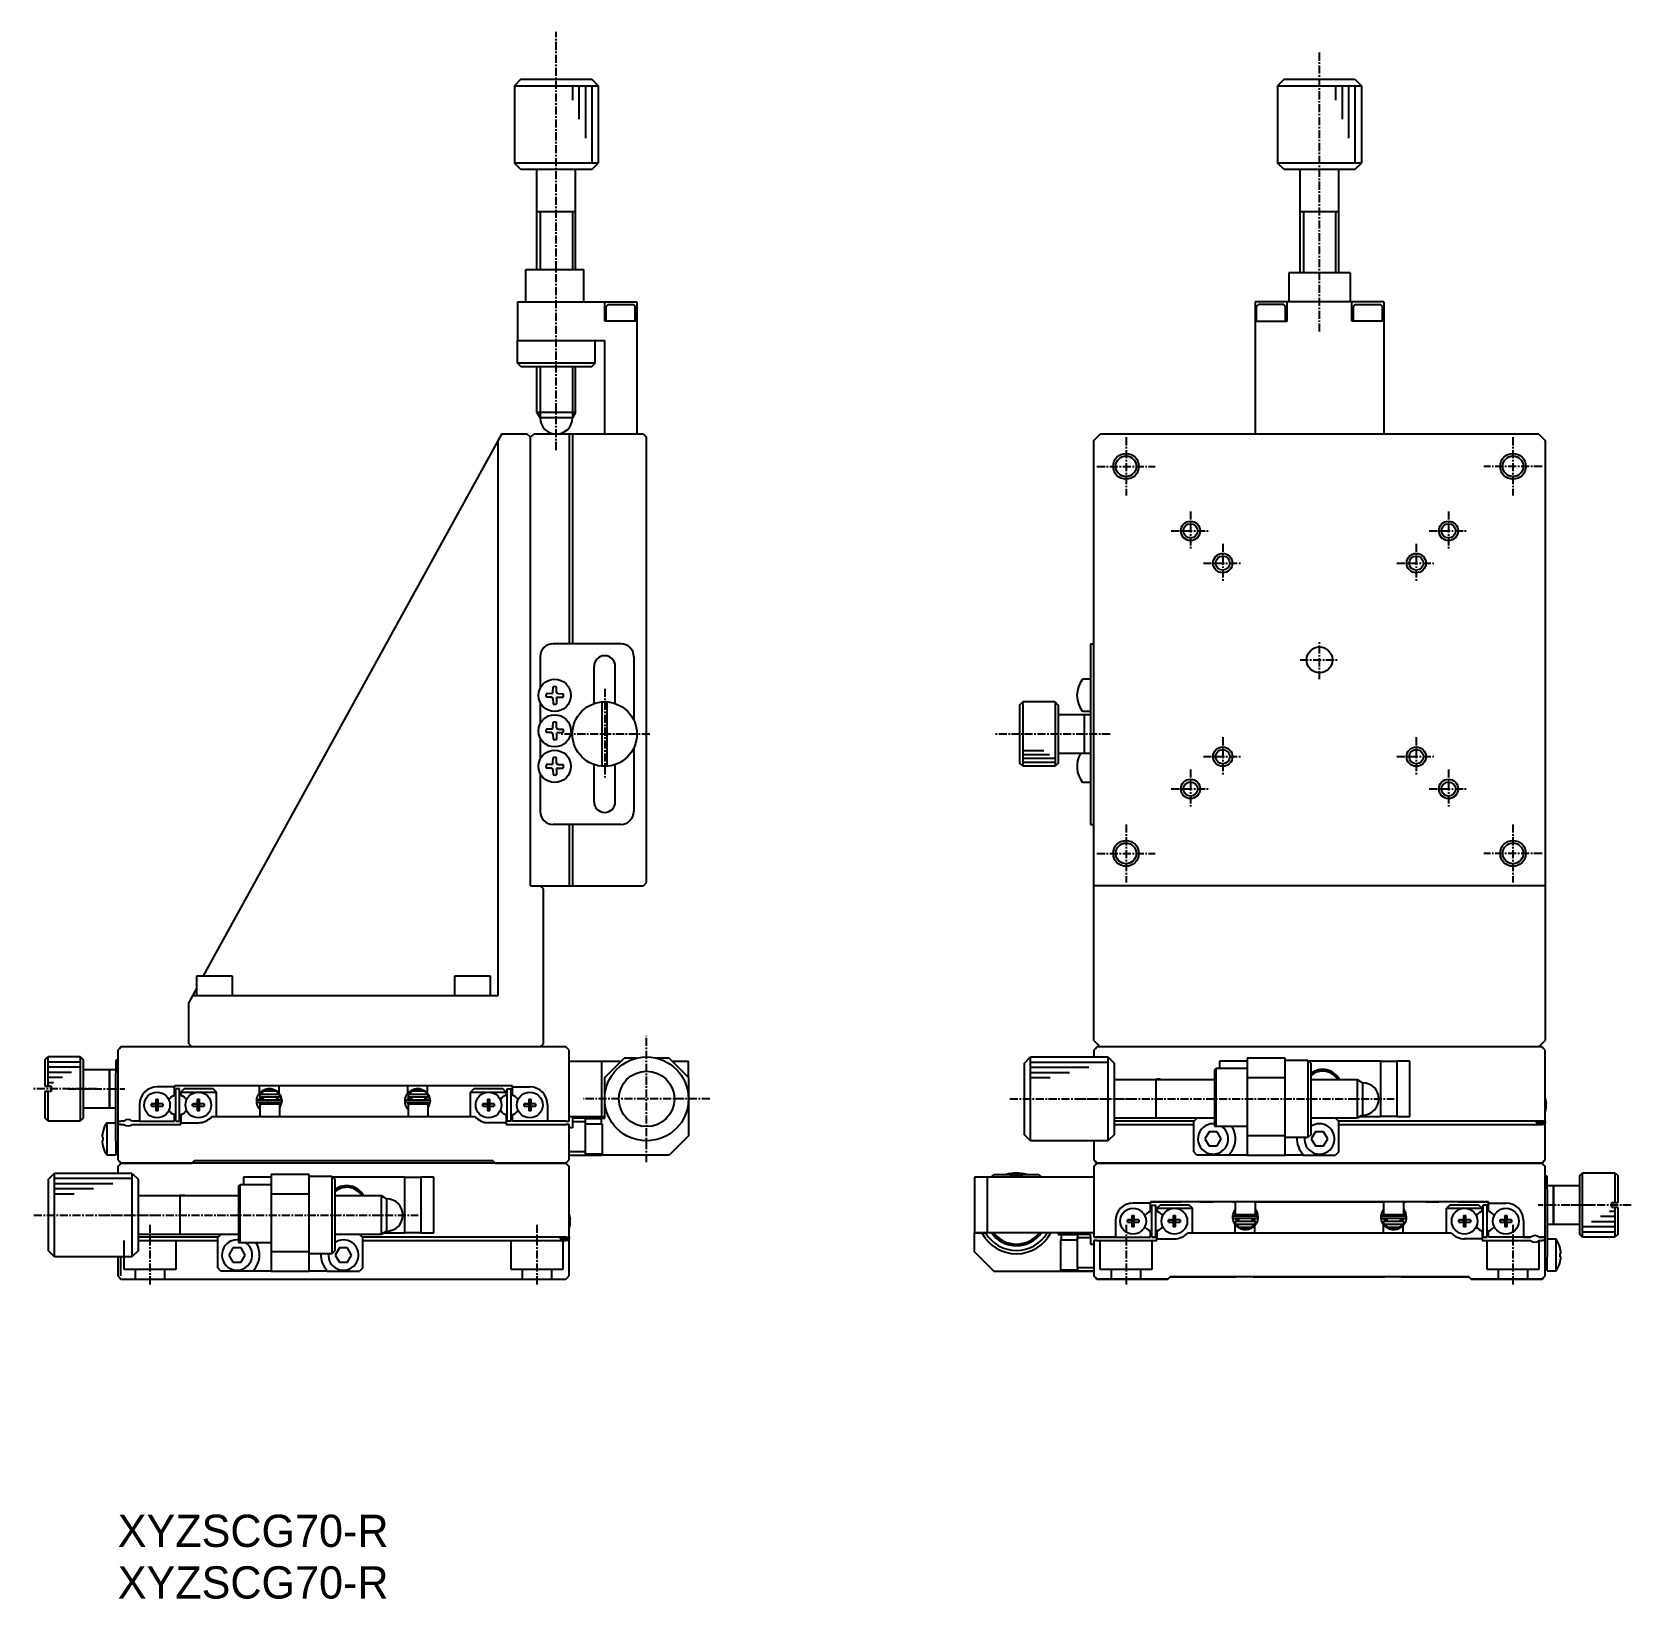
# Model space of a CAD drawing. Extents: x 79 to 327, y 129 to 372.
import ezdxf

# ---------------------------------------------------------------- set-up
doc = ezdxf.new("R2010")
doc.units = 0
doc.linetypes.add('CENTER', pattern=[2, 1.25, -0.25, 0.25, -0.25])
doc.layers.get('0').update_dxf_attribs({"linetype": 'CONTINUOUS'})
doc.layers.add('CENTER', color=1, linetype='CENTER')

msp = doc.modelspace()

# ---------------------------------------------------------------- texts
at = {"color": 7, "linetype": 'CONTINUOUS'}
for p in [(92.27, 137.51), (92.27, 129.51)]:
    msp.add_text('XYZSCG70-R', height=5, dxfattribs=at).set_placement(p)

# ---------------------------------------------------------------- linework, layer by layer
at = {"color": 7, "linetype": 'CONTINUOUS'}
for p, q in [((154.77, 365.01), (153.77, 364.01)), ((154.77, 365.01), (165.77, 365.01)), ((165.77, 365.01), (166.77, 364.01)), ((273.1, 365.01), (272.1, 364.01)), ((273.1, 365.01), (284.1, 365.01)), ((284.1, 365.01), (285.1, 364.01)), ((153.77, 364.01), (153.77, 352.01)), ((166.77, 364.01), (166.77, 352.01)), ((272.1, 364.01), (272.1, 352.01)), ((285.1, 364.01), (285.1, 352.01)), ((154.77, 351.01), (153.77, 352.01)), ((165.77, 351.01), (154.77, 351.01)), ((157.27, 335.51), (157.27, 351.01)), ((163.27, 335.51), (163.27, 351.01)), ((165.77, 351.01), (166.77, 352.01)), ((273.1, 351.01), (272.1, 352.01)), ((284.1, 351.01), (273.1, 351.01)), ((275.6, 335.01), (275.6, 351.01)), ((281.6, 335.01), (281.6, 351.01)), ((284.1, 351.01), (285.1, 352.01)), ((157.27, 344.51), (163.27, 344.51)), ((275.6, 344.51), (281.6, 344.51)), ((155.52, 330.51), (155.52, 335.51)), ((155.52, 335.51), (164.52, 335.51)), ((164.52, 330.51), (164.52, 335.51)), ((273.85, 335.01), (273.85, 330.51)), ((283.35, 335.01), (273.85, 335.01)), ((283.35, 335.01), (283.35, 330.51)), ((154.27, 330.51), (172.77, 330.51)), ((154.27, 330.51), (154.27, 324.51)), ((167.77, 327.51), (167.77, 330.51)), ((168.32, 330.11), (168.02, 329.81)), ((168.02, 327.51), (168.02, 329.81)), ((168.32, 330.11), (172.22, 330.11)), ((172.52, 329.81), (172.22, 330.11)), ((172.52, 327.51), (172.52, 329.81)), ((172.77, 330.51), (172.77, 310.01)), ((288.6, 330.51), (268.6, 330.51)), ((268.6, 330.51), (268.6, 309.96)), ((268.85, 329.81), (269.15, 330.11)), ((268.85, 327.51), (268.85, 329.81)), ((273.05, 330.11), (269.15, 330.11)), ((273.05, 330.11), (273.35, 329.81)), ((273.35, 327.51), (273.35, 329.81)), ((273.6, 327.51), (273.6, 330.51)), ((283.6, 327.51), (283.6, 330.51)), ((284.15, 330.11), (283.85, 329.81)), ((283.85, 327.51), (283.85, 329.81)), ((284.15, 330.11), (288.05, 330.11)), ((288.35, 329.81), (288.05, 330.11)), ((288.35, 327.51), (288.35, 329.81)), ((288.6, 330.51), (288.6, 309.96)), ((172.77, 327.51), (167.77, 327.51)), ((268.6, 327.51), (273.6, 327.51)), ((288.6, 327.51), (283.6, 327.51)), ((154.27, 321.01), (154.27, 324.51)), ((154.27, 324.51), (167.77, 324.51)), ((166.27, 321.01), (166.27, 324.51)), ((167.77, 310.01), (167.77, 324.51)), ((154.77, 320.51), (154.27, 321.01)), ((154.77, 320.51), (165.77, 320.51)), ((157.27, 313.38), (157.27, 320.51)), ((163.27, 313.38), (163.27, 320.51)), ((165.77, 320.51), (166.27, 321.01)), ((157.27, 313.38), (157.77, 312.51)), ((163.27, 313.38), (157.27, 313.38)), ((162.77, 312.51), (157.77, 312.51)), ((163.27, 313.38), (162.77, 312.51)), ((151.77, 310.01), (105.52, 226.01)), ((155.77, 310.01), (151.77, 310.01)), ((156.27, 309.51), (155.77, 310.01)), ((156.27, 309.51), (156.77, 310.01)), ((173.77, 310.01), (156.77, 310.01)), ((162.27, 310.01), (162.27, 277.51)), ((162.77, 310.01), (162.77, 277.51)), ((173.77, 310.01), (174.27, 309.51)), ((243.6, 309.01), (244.6, 310.01)), ((244.6, 310.01), (243.6, 309.01)), ((312.6, 310.01), (244.6, 310.01)), ((312.6, 310.01), (244.6, 310.01)), ((312.6, 310.01), (313.6, 309.01)), ((312.6, 310.01), (313.6, 309.01)), ((151.27, 223.01), (151.27, 309.1)), ((156.27, 240.01), (156.27, 309.51)), ((174.27, 240.51), (174.27, 309.51)), ((243.6, 216.01), (243.6, 309.01)), ((313.6, 309.01), (313.6, 241.01)), ((313.6, 309.01), (313.6, 216.01)), ((157.77, 275.51), (157.77, 270.6)), ((170.27, 277.51), (159.77, 277.51)), ((172.27, 275.51), (172.27, 265.69)), ((243.1, 277.51), (243.6, 277.51)), ((243.1, 277.51), (243.1, 249.51)), ((166.12, 268.15), (166.12, 274.01)), ((169.42, 268.29), (169.42, 274.01)), ((159.75, 270.01), (159.76, 270.83)), ((160.3, 270.01), (160.28, 270.83)), ((243.1, 272.01), (241.88, 272.01)), ((157.77, 268.42), (157.77, 265.1)), ((159.54, 269.78), (158.7, 269.77)), ((159.54, 269.23), (158.7, 269.25)), ((159.54, 269.78), (159.68, 269.84)), ((159.54, 269.23), (159.68, 269.18)), ((159.75, 270.01), (159.68, 269.84)), ((159.75, 269.01), (159.68, 269.18)), ((159.75, 269.01), (159.76, 268.18)), ((160.3, 269.01), (160.28, 268.18)), ((160.3, 270.01), (160.37, 269.84)), ((160.3, 269.01), (160.37, 269.18)), ((160.51, 269.78), (160.37, 269.84)), ((160.51, 269.23), (160.37, 269.18)), ((160.51, 269.78), (161.35, 269.77)), ((160.51, 269.23), (161.35, 269.25)), ((167.37, 258.53), (167.37, 268.49)), ((168.17, 258.53), (168.17, 268.49)), ((232.1, 268.01), (232.6, 268.51)), ((232.1, 268.01), (232.1, 259.01)), ((237.6, 268.51), (232.6, 268.51)), ((237.6, 268.51), (238.1, 268.01)), ((238.1, 268.01), (238.1, 259.01)), ((159.75, 264.51), (159.76, 265.33)), ((160.3, 264.51), (160.28, 265.33)), ((243.1, 266.51), (238.1, 266.51)), ((243.1, 267.01), (241.88, 267.01)), ((242.1, 266.51), (242.1, 260.51)), ((157.77, 262.92), (157.77, 259.6)), ((159.54, 264.28), (158.7, 264.27)), ((159.54, 263.73), (158.7, 263.75)), ((159.54, 264.28), (159.68, 264.34)), ((159.54, 263.73), (159.68, 263.68)), ((159.75, 264.51), (159.68, 264.34)), ((159.75, 263.51), (159.68, 263.68)), ((159.75, 263.51), (159.76, 262.68)), ((160.3, 263.51), (160.28, 262.68)), ((160.3, 264.51), (160.37, 264.34)), ((160.3, 263.51), (160.37, 263.68)), ((160.51, 264.28), (160.37, 264.34)), ((160.51, 263.73), (160.37, 263.68)), ((160.51, 264.28), (161.35, 264.27)), ((160.51, 263.73), (161.35, 263.75)), ((172.27, 261.33), (172.27, 251.51)), ((243.1, 260.51), (238.1, 260.51)), ((159.54, 258.78), (158.7, 258.77)), ((159.54, 258.23), (158.7, 258.25)), ((159.54, 258.78), (159.68, 258.84)), ((159.54, 258.23), (159.68, 258.18)), ((159.75, 259.01), (159.68, 258.84)), ((159.75, 258.01), (159.68, 258.18)), ((159.75, 259.01), (159.76, 259.83)), ((159.75, 258.01), (159.76, 257.18)), ((160.3, 259.01), (160.28, 259.83)), ((160.3, 258.01), (160.28, 257.18)), ((160.3, 259.01), (160.37, 258.84)), ((160.3, 258.01), (160.37, 258.18)), ((160.51, 258.78), (160.37, 258.84)), ((160.51, 258.23), (160.37, 258.18)), ((160.51, 258.78), (161.35, 258.77)), ((160.51, 258.23), (161.35, 258.25)), ((166.12, 253.01), (166.12, 258.86)), ((169.42, 253.01), (169.42, 258.72)), ((232.6, 258.51), (232.1, 259.01)), ((237.6, 258.51), (232.6, 258.51)), ((238.1, 259.01), (237.6, 258.51)), ((157.77, 257.42), (157.77, 251.51)), ((243.1, 256.01), (241.88, 256.01)), ((170.27, 249.51), (159.77, 249.51)), ((162.27, 249.51), (162.27, 240.01)), ((162.77, 249.51), (162.77, 240.01)), ((243.1, 249.51), (243.6, 249.51)), ((174.27, 240.51), (173.77, 240.01)), ((156.27, 240.01), (173.77, 240.01)), ((158.27, 239.51), (157.77, 240.01)), ((158.27, 215.51), (158.27, 239.51)), ((313.6, 240.01), (243.6, 240.01)), ((104.52, 223.01), (104.52, 226.01)), ((104.52, 226.01), (107.27, 226.01)), ((107.27, 226.01), (110.02, 226.01)), ((110.02, 226.01), (110.02, 223.01)), ((144.52, 226.01), (147.27, 226.01)), ((144.52, 223.01), (144.52, 226.01)), ((147.27, 226.01), (150.02, 226.01)), ((150.02, 226.01), (150.02, 223.01)), ((104.52, 224.19), (103.27, 221.92)), ((103.27, 215.51), (103.27, 221.92)), ((103.87, 223.01), (151.27, 223.01)), ((243.6, 216.01), (244.6, 215.01)), ((312.6, 215.01), (313.6, 216.01)), ((80.97, 213.01), (81.47, 213.51)), ((81.47, 213.51), (86.47, 213.51)), ((81.47, 208.91), (81.47, 213.51)), ((86.47, 213.51), (86.47, 203.51)), ((86.47, 213.51), (86.97, 213.01)), ((92.77, 215.01), (92.27, 214.51)), ((92.27, 214.51), (92.27, 203.51)), ((92.52, 214.76), (92.77, 215.01)), ((161.77, 215.01), (92.77, 215.01)), ((103.27, 215.51), (103.77, 215.01)), ((157.77, 215.01), (158.27, 215.51)), ((161.77, 215.01), (161.77, 215.01)), ((162.27, 214.51), (161.77, 215.01)), ((162.27, 203.51), (162.27, 214.51)), ((167.77, 210.26), (170.77, 213.26)), ((172.67, 213.26), (170.77, 213.26)), ((177.77, 213.26), (175.87, 213.26)), ((177.77, 213.26), (180.77, 210.26)), ((232.8, 212.46), (233.8, 213.46)), ((233.8, 200.46), (233.8, 213.46)), ((233.8, 213.46), (245.8, 213.46)), ((243.85, 214.76), (243.6, 214.51)), ((243.6, 214.51), (243.6, 213.46)), ((243.85, 214.76), (244.1, 215.01)), ((313.1, 215.01), (244.1, 215.01)), ((245.8, 213.46), (245.8, 206.9)), ((245.8, 213.46), (246.8, 212.46)), ((273.3, 213.26), (267.4, 213.26)), ((267.4, 213.26), (267.4, 210.26)), ((273.3, 210.26), (273.3, 213.26)), ((313.1, 215.01), (313.35, 214.76)), ((313.6, 214.51), (313.35, 214.76)), ((313.6, 203.51), (313.6, 214.51)), ((80.97, 213.01), (80.97, 208.91)), ((86.97, 204.01), (86.97, 213.01)), ((86.97, 211.51), (90.97, 211.51)), ((90.97, 205.51), (90.97, 211.51)), ((90.97, 211.51), (90.97, 205.51)), ((90.97, 211.51), (91.97, 211.51)), ((91.97, 212.96), (91.97, 210.96)), ((92.27, 212.96), (91.97, 212.96)), ((91.97, 200.46), (91.97, 210.96)), ((162.27, 212.81), (167.27, 212.81)), ((167.27, 212.81), (167.27, 204.21)), ((167.27, 212.81), (170.32, 212.81)), ((178.22, 212.81), (180.77, 212.81)), ((180.77, 210.26), (180.77, 212.81)), ((232.8, 212.46), (232.8, 201.46)), ((246.8, 206.91), (246.8, 212.46)), ((262.3, 211.41), (262.6, 211.71)), ((262.3, 211.41), (262.3, 202.71)), ((262.6, 202.71), (262.6, 211.71)), ((262.6, 211.71), (267.4, 211.71)), ((267.4, 212.81), (263.1, 212.81)), ((263.1, 212.81), (263.1, 211.71)), ((273.3, 212.96), (276.8, 212.96)), ((276.8, 212.96), (276.8, 200.96)), ((276.8, 212.96), (277.3, 212.46)), ((288.1, 212.81), (276.95, 212.81)), ((277.3, 201.46), (277.3, 212.46)), ((288.1, 204.21), (288.1, 212.81)), ((288.1, 212.81), (290.6, 212.81)), ((292.6, 212.81), (290.6, 212.81)), ((290.6, 212.81), (290.6, 204.21)), ((292.6, 204.21), (292.6, 212.81)), ((80.97, 208.91), (81.47, 208.91)), ((81.47, 208.91), (80.97, 208.91)), ((81.47, 208.91), (81.97, 208.91)), ((81.97, 208.91), (81.47, 208.91)), ((81.97, 208.91), (81.97, 208.11)), ((101.07, 208.81), (98.37, 208.81)), ((117.07, 209.01), (101.07, 209.01)), ((101.07, 209.01), (101.07, 208.81)), ((101.07, 207.55), (101.07, 208.81)), ((101.27, 203.51), (101.27, 208.51)), ((101.87, 208.51), (101.27, 208.51)), ((101.87, 203.51), (101.87, 208.51)), ((102.57, 208.51), (102.07, 208.01)), ((107.07, 208.51), (102.57, 208.51)), ((107.57, 208.01), (107.07, 208.51)), ((114.27, 207.86), (114.27, 209.01)), ((114.68, 208.23), (114.74, 208.27)), ((114.74, 208.27), (114.8, 208.31)), ((114.8, 208.31), (114.87, 208.34)), ((114.87, 208.34), (114.93, 208.37)), ((114.93, 208.37), (115, 208.4)), ((115, 208.4), (115.07, 208.43)), ((115.07, 208.43), (115.14, 208.46)), ((115.14, 208.46), (115.22, 208.48)), ((115.22, 208.48), (115.28, 208.5)), ((115.28, 208.5), (115.35, 208.52)), ((115.35, 208.52), (115.42, 208.53)), ((115.42, 208.53), (115.5, 208.54)), ((115.5, 208.54), (115.58, 208.55)), ((115.58, 208.55), (115.66, 208.56)), ((115.66, 208.56), (115.74, 208.56)), ((115.74, 208.56), (115.82, 208.56)), ((115.82, 208.56), (115.91, 208.55)), ((115.91, 208.55), (116, 208.55)), ((116, 208.55), (116.09, 208.53)), ((116.09, 208.53), (116.16, 208.52)), ((116.16, 208.52), (116.23, 208.5)), ((116.23, 208.5), (116.3, 208.48)), ((116.3, 208.48), (116.38, 208.46)), ((116.38, 208.46), (116.45, 208.43)), ((116.45, 208.43), (116.53, 208.4)), ((116.53, 208.4), (116.6, 208.37)), ((116.6, 208.37), (116.68, 208.33)), ((116.68, 208.33), (116.75, 208.29)), ((116.75, 208.29), (116.82, 208.25)), ((140.07, 209.01), (117.07, 209.01)), ((117.27, 209.01), (117.27, 207.84)), ((137.27, 207.86), (137.27, 209.01)), ((137.68, 208.23), (137.74, 208.27)), ((137.74, 208.27), (137.8, 208.31)), ((137.8, 208.31), (137.87, 208.34)), ((137.87, 208.34), (137.93, 208.37)), ((137.93, 208.37), (138, 208.4)), ((138, 208.4), (138.07, 208.43)), ((138.07, 208.43), (138.14, 208.46)), ((138.14, 208.46), (138.22, 208.48)), ((138.22, 208.48), (138.28, 208.5)), ((138.28, 208.5), (138.35, 208.52)), ((138.35, 208.52), (138.42, 208.53)), ((138.42, 208.53), (138.5, 208.54)), ((138.5, 208.54), (138.58, 208.55)), ((138.58, 208.55), (138.66, 208.56)), ((138.66, 208.56), (138.74, 208.56)), ((138.74, 208.56), (138.82, 208.56)), ((138.82, 208.56), (138.91, 208.55)), ((138.91, 208.55), (139, 208.55)), ((139, 208.55), (139.09, 208.53)), ((139.09, 208.53), (139.16, 208.52)), ((139.16, 208.52), (139.23, 208.5)), ((139.23, 208.5), (139.3, 208.48)), ((139.3, 208.48), (139.38, 208.46)), ((139.38, 208.46), (139.45, 208.43)), ((139.45, 208.43), (139.53, 208.4)), ((139.53, 208.4), (139.6, 208.37)), ((139.6, 208.37), (139.68, 208.33)), ((139.68, 208.33), (139.75, 208.29)), ((139.75, 208.29), (139.82, 208.25)), ((153.47, 209.01), (140.07, 209.01)), ((140.27, 209.01), (140.27, 207.84)), ((147.47, 208.51), (146.97, 208.01)), ((151.97, 208.51), (147.47, 208.51)), ((152.47, 208.01), (151.97, 208.51)), ((152.67, 203.51), (152.67, 208.51)), ((152.67, 208.51), (153.27, 208.51)), ((153.27, 203.51), (153.27, 208.51)), ((153.47, 208.81), (153.47, 209.01)), ((153.47, 208.81), (156.17, 208.81)), ((153.47, 207.55), (153.47, 208.81)), ((167.77, 206.96), (167.77, 210.26)), ((180.77, 210.26), (180.77, 206.96)), ((246.8, 209.96), (253.31, 209.96)), ((253.3, 203.96), (253.3, 209.96)), ((253.3, 209.96), (262.3, 209.96)), ((267.4, 210.26), (273.3, 210.26)), ((267.4, 210.26), (267.4, 201.26)), ((273.3, 201.26), (273.3, 210.26)), ((277.3, 209.96), (284.43, 209.96)), ((284.43, 209.96), (284.43, 206.93)), ((284.43, 209.96), (284.87, 209.71)), ((284.87, 209.71), (285.3, 209.46)), ((285.3, 206.94), (285.3, 209.46)), ((80.97, 208.11), (80.97, 204.01)), ((81.47, 208.11), (80.97, 208.11)), ((81.47, 203.51), (81.47, 208.11)), ((81.97, 208.11), (81.47, 208.11)), ((95.62, 206.06), (95.62, 203.51)), ((97.49, 206.19), (98.19, 206.19)), ((98.19, 206.19), (97.49, 206.19)), ((97.49, 205.83), (98.19, 205.83)), ((98.19, 206.9), (98.19, 206.19)), ((98.2, 206.18), (98.19, 206.19)), ((98.2, 205.84), (98.19, 205.83)), ((98.19, 205.83), (98.19, 205.12)), ((98.54, 206.18), (98.2, 206.18)), ((98.2, 206.18), (98.2, 205.84)), ((98.2, 205.84), (98.54, 205.84)), ((98.54, 206.18), (98.55, 206.19)), ((98.54, 205.84), (98.54, 206.18)), ((98.54, 205.84), (98.55, 205.83)), ((98.55, 206.19), (98.55, 206.9)), ((99.26, 206.19), (98.55, 206.19)), ((99.26, 206.19), (98.55, 206.19)), ((98.55, 205.12), (98.55, 205.83)), ((98.55, 205.83), (99.26, 205.83)), ((100.78, 207.38), (101.07, 207.55)), ((102.07, 208.01), (102.07, 207.55)), ((102.07, 208.01), (104.77, 208.01)), ((102.07, 207.55), (102.37, 207.38)), ((103.89, 206.19), (104.59, 206.19)), ((104.59, 206.19), (103.89, 206.19)), ((103.89, 205.83), (104.59, 205.83)), ((104.59, 206.9), (104.59, 206.19)), ((104.6, 206.18), (104.59, 206.19)), ((104.6, 205.84), (104.59, 205.83)), ((104.59, 205.83), (104.59, 205.12)), ((104.94, 206.18), (104.6, 206.18)), ((104.6, 206.18), (104.6, 205.84)), ((104.6, 205.84), (104.94, 205.84)), ((104.77, 208.01), (107.57, 208.01)), ((104.94, 206.18), (104.95, 206.19)), ((104.94, 205.84), (104.94, 206.18)), ((104.94, 205.84), (104.95, 205.83)), ((104.95, 206.19), (104.95, 206.9)), ((105.66, 206.19), (104.95, 206.19)), ((105.66, 206.19), (104.95, 206.19)), ((104.95, 205.12), (104.95, 205.83)), ((104.95, 205.83), (105.66, 205.83)), ((107.57, 204.21), (107.57, 208.01)), ((113.82, 206.75), (113.83, 206.84)), ((113.82, 206.66), (113.82, 206.75)), ((113.82, 206.64), (113.82, 206.66)), ((113.82, 206.57), (113.82, 206.59)), ((113.82, 206.48), (113.82, 206.57)), ((113.83, 206.39), (113.82, 206.48)), ((113.83, 206.84), (113.85, 206.93)), ((113.85, 206.3), (113.83, 206.39)), ((113.85, 206.93), (113.86, 207.02)), ((113.86, 206.21), (113.85, 206.3)), ((113.86, 207.02), (113.88, 207.1)), ((113.88, 206.13), (113.86, 206.21)), ((113.88, 207.1), (113.91, 207.19)), ((113.91, 206.04), (113.88, 206.13)), ((113.91, 207.19), (113.94, 207.28)), ((113.94, 205.95), (113.91, 206.04)), ((113.94, 207.28), (113.97, 207.36)), ((113.97, 205.87), (113.94, 205.95)), ((113.95, 207.32), (113.98, 207.38)), ((113.97, 207.36), (114, 207.44)), ((114.01, 205.79), (113.97, 205.87)), ((114, 207.44), (114.04, 207.52)), ((114.01, 206.81), (117.51, 206.81)), ((117.51, 206.42), (114.01, 206.42)), ((114.05, 205.71), (114.01, 205.79)), ((114.04, 207.52), (114.08, 207.59)), ((114.08, 207.59), (114.13, 207.67)), ((114.13, 207.67), (114.18, 207.75)), ((114.18, 207.75), (114.24, 207.82)), ((114.37, 207.31), (114.22, 206.81)), ((114.22, 206.42), (114.37, 205.92)), ((114.24, 207.82), (114.3, 207.9)), ((114.3, 207.9), (114.37, 207.97)), ((114.33, 207.23), (114.32, 207.02)), ((114.32, 207.02), (114.45, 206.86)), ((114.33, 207.23), (114.33, 207.23)), ((114.87, 207.01), (114.33, 207.01)), ((114.33, 206.01), (114.37, 206.01)), ((114.37, 207.97), (114.43, 208.03)), ((114.37, 207.21), (114.37, 207.71)), ((114.37, 207.71), (114.43, 207.71)), ((117.37, 207.21), (114.37, 207.21)), ((114.37, 206.21), (117.37, 206.21)), ((114.37, 204.21), (114.37, 206.21)), ((114.37, 206.21), (114.87, 206.21)), ((114.96, 208.21), (114.43, 207.71)), ((114.43, 208.03), (114.5, 208.09)), ((114.43, 207.71), (117.32, 207.71)), ((114.45, 206.86), (114.62, 206.81)), ((114.5, 208.09), (114.57, 208.15)), ((114.57, 208.15), (114.63, 208.19)), ((114.63, 208.19), (114.68, 208.23)), ((114.77, 206.81), (114.77, 207.01)), ((114.77, 206.21), (114.77, 206.42)), ((114.87, 206.81), (114.87, 207.21)), ((114.87, 206.21), (114.87, 206.42)), ((114.87, 206.21), (116.87, 206.21)), ((114.87, 206.21), (116.87, 206.21)), ((114.96, 208.21), (116.79, 208.21)), ((116.79, 208.21), (114.96, 208.21)), ((117.32, 207.71), (116.79, 208.21)), ((116.82, 208.25), (116.9, 208.2)), ((116.87, 207.21), (116.87, 206.81)), ((117.2, 207.01), (116.87, 207.01)), ((116.87, 206.42), (116.87, 206.21)), ((116.87, 206.21), (117.37, 206.21)), ((116.9, 208.2), (116.97, 208.14)), ((116.91, 206.81), (117.11, 206.88)), ((116.97, 208.14), (117.04, 208.09)), ((117.04, 208.09), (117.1, 208.03)), ((117.1, 208.03), (117.16, 207.97)), ((117.11, 206.88), (117.21, 207.06)), ((117.16, 207.97), (117.21, 207.91)), ((117.21, 207.06), (117.2, 207.21)), ((117.21, 207.91), (117.27, 207.84)), ((117.27, 207.84), (117.32, 207.77)), ((117.27, 206.21), (117.31, 206.42)), ((117.32, 207.77), (117.38, 207.7)), ((117.32, 207.71), (117.37, 207.71)), ((117.37, 207.71), (117.37, 207.21)), ((117.55, 207.39), (117.37, 207.34)), ((117.71, 206.59), (117.37, 205.53)), ((117.37, 206.21), (117.37, 204.21)), ((117.38, 207.7), (117.42, 207.63)), ((117.42, 207.63), (117.47, 207.55)), ((117.47, 207.55), (117.51, 207.47)), ((117.51, 207.47), (117.55, 207.38)), ((117.54, 207.41), (117.55, 207.38)), ((117.55, 207.38), (117.54, 206.81)), ((117.57, 207.33), (117.71, 206.64)), ((136.82, 206.75), (136.83, 206.84)), ((136.82, 206.66), (136.82, 206.75)), ((136.82, 206.64), (136.82, 206.66)), ((136.82, 206.57), (136.82, 206.59)), ((136.82, 206.48), (136.82, 206.57)), ((136.83, 206.39), (136.82, 206.48)), ((136.83, 206.84), (136.85, 206.93)), ((136.85, 206.3), (136.83, 206.39)), ((136.85, 206.93), (136.86, 207.02)), ((136.86, 206.21), (136.85, 206.3)), ((136.86, 207.02), (136.88, 207.1)), ((136.88, 206.13), (136.86, 206.21)), ((136.88, 207.1), (136.91, 207.19)), ((136.91, 206.04), (136.88, 206.13)), ((136.91, 207.19), (136.94, 207.28)), ((136.94, 205.95), (136.91, 206.04)), ((136.94, 207.28), (136.97, 207.36)), ((136.97, 205.87), (136.94, 205.95)), ((136.95, 207.32), (136.98, 207.38)), ((136.97, 207.36), (137, 207.44)), ((137.01, 205.79), (136.97, 205.87)), ((137, 207.44), (137.04, 207.52)), ((137.01, 206.81), (140.51, 206.81)), ((140.51, 206.42), (137.01, 206.42)), ((137.05, 205.71), (137.01, 205.79)), ((137.04, 207.52), (137.08, 207.59)), ((137.08, 207.59), (137.13, 207.67)), ((137.13, 207.67), (137.18, 207.75)), ((137.18, 207.75), (137.24, 207.82)), ((137.37, 207.31), (137.22, 206.81)), ((137.22, 206.42), (137.37, 205.92)), ((137.24, 207.82), (137.3, 207.9)), ((137.3, 207.9), (137.37, 207.97)), ((137.33, 207.23), (137.32, 207.02)), ((137.32, 207.02), (137.45, 206.86)), ((137.33, 207.23), (137.33, 207.23)), ((137.87, 207.01), (137.33, 207.01)), ((137.33, 206.01), (137.37, 206.01)), ((137.37, 207.97), (137.43, 208.03)), ((137.37, 207.21), (137.37, 207.71)), ((137.37, 207.71), (137.43, 207.71)), ((140.37, 207.21), (137.37, 207.21)), ((137.37, 206.21), (140.37, 206.21)), ((137.37, 204.21), (137.37, 206.21)), ((137.37, 206.21), (137.87, 206.21)), ((137.96, 208.21), (137.43, 207.71)), ((137.43, 208.03), (137.5, 208.09)), ((137.43, 207.71), (140.32, 207.71)), ((137.45, 206.86), (137.62, 206.81)), ((137.5, 208.09), (137.57, 208.15)), ((137.57, 208.15), (137.63, 208.19)), ((137.63, 208.19), (137.68, 208.23)), ((137.77, 206.81), (137.77, 207.01)), ((137.77, 206.21), (137.77, 206.42)), ((137.87, 206.81), (137.87, 207.21)), ((137.87, 206.21), (137.87, 206.42)), ((137.87, 206.21), (139.87, 206.21)), ((137.87, 206.21), (139.87, 206.21)), ((137.96, 208.21), (139.79, 208.21)), ((139.79, 208.21), (137.96, 208.21)), ((140.32, 207.71), (139.79, 208.21)), ((139.82, 208.25), (139.9, 208.2)), ((139.87, 207.21), (139.87, 206.81)), ((140.2, 207.01), (139.87, 207.01)), ((139.87, 206.42), (139.87, 206.21)), ((139.87, 206.21), (140.37, 206.21)), ((139.9, 208.2), (139.97, 208.14)), ((139.91, 206.81), (140.11, 206.88)), ((139.97, 208.14), (140.04, 208.09)), ((140.04, 208.09), (140.1, 208.03)), ((140.1, 208.03), (140.16, 207.97)), ((140.11, 206.88), (140.21, 207.06)), ((140.16, 207.97), (140.21, 207.91)), ((140.21, 207.06), (140.2, 207.21)), ((140.21, 207.91), (140.27, 207.84)), ((140.27, 207.84), (140.32, 207.77)), ((140.27, 206.21), (140.31, 206.42)), ((140.32, 207.77), (140.38, 207.7)), ((140.32, 207.71), (140.37, 207.71)), ((140.37, 207.71), (140.37, 207.21)), ((140.55, 207.39), (140.37, 207.34)), ((140.71, 206.59), (140.37, 205.53)), ((140.37, 206.21), (140.37, 204.21)), ((140.38, 207.7), (140.42, 207.63)), ((140.42, 207.63), (140.47, 207.55)), ((140.47, 207.55), (140.51, 207.47)), ((140.51, 207.47), (140.55, 207.38)), ((140.54, 207.41), (140.55, 207.39)), ((140.55, 207.38), (140.54, 206.81)), ((140.57, 207.33), (140.71, 206.64)), ((146.97, 204.21), (146.97, 208.01)), ((146.97, 208.01), (149.77, 208.01)), ((148.89, 206.19), (149.59, 206.19)), ((149.59, 206.19), (148.89, 206.19)), ((148.89, 205.83), (149.59, 205.83)), ((149.59, 206.9), (149.59, 206.19)), ((149.6, 206.18), (149.59, 206.19)), ((149.6, 205.84), (149.59, 205.83)), ((149.59, 205.83), (149.59, 205.12)), ((149.94, 206.18), (149.6, 206.18)), ((149.6, 206.18), (149.6, 205.84)), ((149.6, 205.84), (149.94, 205.84)), ((149.77, 208.01), (152.47, 208.01)), ((149.94, 206.18), (149.95, 206.19)), ((149.94, 205.84), (149.94, 206.18)), ((149.94, 205.84), (149.95, 205.83)), ((149.95, 206.19), (149.95, 206.9)), ((150.66, 206.19), (149.95, 206.19)), ((150.66, 206.19), (149.95, 206.19)), ((149.95, 205.12), (149.95, 205.83)), ((149.95, 205.83), (150.66, 205.83)), ((152.47, 207.55), (152.18, 207.38)), ((152.47, 208.01), (152.47, 207.55)), ((153.77, 207.38), (153.47, 207.55)), ((155.29, 206.19), (155.99, 206.19)), ((155.99, 206.19), (155.29, 206.19)), ((155.29, 205.83), (155.99, 205.83)), ((155.99, 206.9), (155.99, 206.19)), ((156, 206.18), (155.99, 206.19)), ((156, 205.84), (155.99, 205.83)), ((155.99, 205.83), (155.99, 205.12)), ((156.34, 206.18), (156, 206.18)), ((156, 206.18), (156, 205.84)), ((156, 205.84), (156.34, 205.84)), ((156.34, 206.18), (156.35, 206.19)), ((156.34, 205.84), (156.34, 206.18)), ((156.34, 205.84), (156.35, 205.83)), ((156.35, 206.19), (156.35, 206.9)), ((157.06, 206.19), (156.35, 206.19)), ((157.06, 206.19), (156.35, 206.19)), ((156.35, 205.12), (156.35, 205.83)), ((156.35, 205.83), (157.06, 205.83)), ((158.92, 206.06), (158.92, 203.51)), ((167.77, 203.96), (167.77, 206.96)), ((180.77, 206.96), (180.77, 201.26)), ((245.8, 206.9), (245.8, 200.46)), ((246.8, 201.46), (246.8, 206.91)), ((284.43, 206.93), (284.43, 203.96)), ((285.3, 204.46), (285.3, 206.94)), ((313.67, 206.9), (313.67, 206.9)), ((313.67, 206.9), (313.67, 206.9)), ((313.79, 206.19), (313.67, 206.19)), ((313.79, 206.19), (313.67, 206.19)), ((313.67, 205.83), (313.79, 205.83)), ((81.47, 203.51), (80.97, 204.01)), ((86.47, 203.51), (81.47, 203.51)), ((86.97, 204.01), (86.47, 203.51)), ((90.97, 205.51), (86.97, 205.51)), ((91.97, 205.51), (90.97, 205.51)), ((92.27, 203.51), (92.77, 203.51)), ((92.27, 203.51), (92.27, 203.01)), ((93.21, 203.51), (92.77, 203.51)), ((95.62, 203.51), (94.54, 203.51)), ((95.62, 203.51), (101.07, 203.51)), ((101.07, 204.47), (100.78, 204.63)), ((101.07, 203.51), (101.07, 204.47)), ((101.27, 203.51), (101.87, 203.51)), ((102.37, 204.63), (102.07, 204.47)), ((102.07, 204.47), (102.07, 203.26)), ((106.85, 204.21), (114.57, 204.21)), ((114.09, 205.63), (114.05, 205.71)), ((114.14, 205.54), (114.09, 205.63)), ((114.2, 205.46), (114.14, 205.54)), ((114.27, 205.38), (114.2, 205.46)), ((114.34, 205.3), (114.27, 205.38)), ((114.37, 205.26), (114.34, 205.3)), ((114.57, 204.21), (116.95, 204.21)), ((116.95, 204.21), (137.57, 204.21)), ((137.09, 205.63), (137.05, 205.71)), ((137.14, 205.54), (137.09, 205.63)), ((137.2, 205.46), (137.14, 205.54)), ((137.27, 205.38), (137.2, 205.46)), ((137.34, 205.3), (137.27, 205.38)), ((137.37, 205.26), (137.34, 205.3)), ((137.57, 204.21), (139.95, 204.21)), ((139.95, 204.21), (147.69, 204.21)), ((152.18, 204.63), (152.47, 204.47)), ((152.47, 204.47), (152.47, 203.26)), ((153.27, 203.51), (152.67, 203.51)), ((153.47, 204.47), (153.77, 204.63)), ((153.47, 203.51), (153.47, 204.47)), ((158.92, 203.51), (153.47, 203.51)), ((161.77, 203.51), (158.92, 203.51)), ((161.77, 203.51), (162.27, 203.51)), ((162.27, 204.21), (167.27, 204.21)), ((162.77, 203.96), (162.77, 203.46)), ((164.77, 203.96), (162.77, 203.96)), ((162.77, 203.46), (162.77, 202.46)), ((162.77, 203.46), (164.77, 203.46)), ((167.27, 203.96), (164.77, 203.96)), ((164.77, 203.46), (164.77, 203.96)), ((164.77, 203.92), (167.27, 203.92)), ((164.77, 198.76), (164.77, 203.46)), ((167.27, 204.21), (167.77, 204.21)), ((167.27, 203.96), (167.77, 203.96)), ((167.27, 203.92), (167.27, 203.96)), ((167.27, 203.11), (167.27, 203.92)), ((253.3, 203.96), (246.8, 203.96)), ((259.15, 203.51), (246.8, 203.51)), ((262.3, 203.96), (253.3, 203.96)), ((253.31, 203.96), (253.3, 203.96)), ((253.3, 203.96), (253.3, 203.96)), ((259.1, 203.46), (259.6, 203.96)), ((259.1, 198.76), (259.1, 203.46)), ((284.43, 203.96), (277.3, 203.96)), ((281.1, 203.96), (281.6, 203.46)), ((313.1, 203.51), (281.55, 203.51)), ((281.6, 198.76), (281.6, 203.46)), ((284.87, 204.21), (284.43, 203.96)), ((285.3, 204.46), (284.87, 204.21)), ((284.87, 204.21), (288.1, 204.21)), ((290.6, 204.21), (288.1, 204.21)), ((290.6, 204.21), (292.6, 204.21)), ((312.2, 203.51), (312.2, 203.26)), ((313.6, 203.51), (312.2, 203.51)), ((313.1, 203.51), (313.6, 203.51)), ((313.6, 203.51), (313.6, 203.26)), ((313.67, 205.12), (313.67, 205.12)), ((90.01, 201.02), (89.84, 201.02)), ((90.01, 202.02), (90, 202.02)), ((90.58, 203.26), (90.58, 198.26)), ((90.58, 203.26), (91.97, 203.26)), ((92.27, 203.01), (92.27, 197.51)), ((92.77, 203.01), (92.27, 203.01)), ((92.77, 203.01), (93.21, 203.01)), ((94.54, 203.01), (102.07, 203.01)), ((102.07, 203.01), (102.07, 203.26)), ((102.07, 203.26), (104.77, 203.26)), ((152.47, 203.26), (149.77, 203.26)), ((152.47, 203.26), (152.47, 203.01)), ((152.47, 203.01), (161.77, 203.01)), ((162.27, 203.01), (161.77, 203.01)), ((162.27, 197.51), (162.27, 203.01)), ((162.77, 202.46), (162.27, 202.46)), ((164.77, 203.11), (167.37, 203.11)), ((167.37, 203.11), (167.37, 198.41)), ((180.77, 201.26), (177.77, 198.26)), ((233.8, 200.46), (232.8, 201.46)), ((246.8, 201.46), (245.8, 200.46)), ((246.8, 203.01), (259.1, 203.01)), ((261.47, 201.86), (260.83, 200.76)), ((262.74, 201.86), (261.47, 201.86)), ((262.3, 202.71), (262.6, 202.71)), ((262.6, 202.71), (267.4, 202.71)), ((263.37, 200.76), (262.74, 201.86)), ((273.3, 201.26), (267.4, 201.26)), ((267.4, 201.26), (267.4, 198.26)), ((273.3, 198.26), (273.3, 201.26)), ((276.8, 200.96), (273.3, 200.96)), ((277.3, 201.46), (276.8, 200.96)), ((277.97, 201.86), (277.33, 200.76)), ((279.24, 201.86), (277.97, 201.86)), ((279.87, 200.76), (279.24, 201.86)), ((281.6, 203.01), (313.1, 203.01)), ((313.6, 203.26), (312.2, 203.26)), ((313.6, 203.26), (312.2, 203.26)), ((313.6, 203.01), (313.1, 203.01)), ((313.6, 203.01), (313.6, 203.26)), ((313.6, 197.51), (313.6, 203.01)), ((89.84, 200.5), (90.01, 200.5)), ((90, 199.5), (90.01, 199.5)), ((91.97, 200.46), (91.97, 198.46)), ((91.97, 198.46), (92.27, 198.46)), ((91.97, 198.46), (91.97, 198.26)), ((164.77, 198.76), (162.27, 198.76)), ((164.77, 198.26), (164.77, 198.76)), ((167.37, 198.41), (164.77, 198.41)), ((167.27, 198.33), (167.27, 198.41)), ((245.8, 200.46), (233.8, 200.46)), ((243.6, 200.46), (243.6, 197.51)), ((259.6, 198.26), (259.1, 198.76)), ((260.83, 200.76), (261.47, 199.66)), ((261.47, 199.66), (262.74, 199.66)), ((262.74, 199.66), (263.37, 200.76)), ((277.33, 200.76), (277.97, 199.66)), ((277.97, 199.66), (279.24, 199.66)), ((279.24, 199.66), (279.87, 200.76)), ((281.6, 198.76), (281.1, 198.26)), ((91.97, 198.26), (90.58, 198.26)), ((92.27, 197.51), (92.52, 197.26)), ((92.52, 196.76), (92.27, 196.51)), ((92.27, 196.51), (92.27, 195.46)), ((92.77, 197.01), (92.52, 197.26)), ((92.52, 196.76), (92.77, 197.01)), ((100.97, 197.01), (92.77, 197.01)), ((92.77, 197.01), (100.97, 197.01)), ((103.77, 197.01), (100.97, 197.01)), ((100.97, 197.01), (103.77, 197.01)), ((104.12, 197.36), (103.77, 197.01)), ((150.77, 197.01), (103.77, 197.01)), ((117.17, 197.36), (104.12, 197.36)), ((140.17, 197.36), (117.17, 197.36)), ((150.42, 197.36), (140.17, 197.36)), ((150.77, 197.01), (150.42, 197.36)), ((150.97, 197.01), (150.77, 197.01)), ((150.77, 197.01), (150.97, 197.01)), ((161.77, 197.01), (150.97, 197.01)), ((150.97, 197.01), (161.77, 197.01)), ((162.02, 197.26), (161.77, 197.01)), ((161.77, 197.01), (162.02, 196.76)), ((162.02, 197.26), (162.27, 197.51)), ((162.27, 196.51), (162.02, 196.76)), ((162.27, 198.26), (164.77, 198.26)), ((162.27, 194.31), (162.27, 196.51)), ((167.27, 198.33), (164.77, 198.33)), ((164.77, 198.26), (167.27, 198.26)), ((167.27, 198.26), (167.27, 198.33)), ((177.77, 198.26), (167.27, 198.26)), ((243.85, 197.26), (243.6, 197.51)), ((243.6, 197.51), (243.85, 197.26)), ((243.85, 196.76), (243.6, 196.51)), ((243.6, 196.51), (243.6, 185.51)), ((244.1, 197.01), (243.75, 197.36)), ((243.75, 197.36), (244.1, 197.01)), ((244.1, 197.01), (243.85, 197.26)), ((243.85, 197.26), (244.1, 197.01)), ((244.1, 197.01), (243.85, 196.76)), ((313.1, 197.01), (244.1, 197.01)), ((244.1, 197.01), (313.1, 197.01)), ((264.65, 198.26), (259.6, 198.26)), ((264.65, 198.26), (264.62, 198.33)), ((267.4, 198.26), (264.65, 198.26)), ((267.4, 198.26), (273.3, 198.26)), ((276.05, 198.26), (273.3, 198.26)), ((276.08, 198.33), (276.05, 198.26)), ((276.05, 198.26), (281.1, 198.26)), ((313.1, 197.01), (313.45, 197.36)), ((313.45, 197.36), (313.1, 197.01)), ((313.35, 197.26), (313.1, 197.01)), ((313.1, 197.01), (313.35, 197.26)), ((313.1, 197.01), (313.35, 196.76)), ((313.6, 197.51), (313.35, 197.26)), ((313.35, 197.26), (313.6, 197.51)), ((313.6, 196.51), (313.35, 196.76)), ((313.6, 185.51), (313.6, 196.51)), ((81.47, 194.46), (82.47, 195.46)), ((81.47, 194.46), (81.47, 183.46)), ((82.47, 182.46), (82.47, 195.46)), ((82.47, 195.46), (94.47, 195.46)), ((94.47, 195.46), (94.47, 188.9)), ((94.47, 195.46), (95.47, 194.46)), ((95.47, 188.91), (95.47, 194.46)), ((110.97, 193.41), (111.27, 193.71)), ((110.97, 193.41), (110.97, 184.71)), ((111.27, 184.71), (111.27, 193.71)), ((111.27, 193.71), (116.07, 193.71)), ((116.07, 194.81), (111.77, 194.81)), ((111.77, 194.81), (111.77, 193.71)), ((116.07, 195.26), (116.07, 192.26)), ((121.97, 195.26), (116.07, 195.26)), ((121.97, 192.26), (121.97, 195.26)), ((121.97, 194.96), (125.47, 194.96)), ((125.47, 194.96), (125.47, 182.96)), ((125.47, 194.96), (125.97, 194.46)), ((136.77, 194.81), (125.62, 194.81)), ((125.97, 183.46), (125.97, 194.46)), ((136.77, 186.21), (136.77, 194.81)), ((136.77, 194.81), (139.27, 194.81)), ((139.27, 194.81), (139.27, 186.21)), ((141.27, 194.81), (139.27, 194.81)), ((141.27, 186.21), (141.27, 194.81)), ((162.27, 185.51), (162.27, 194.31)), ((227.1, 194.81), (225.1, 194.81)), ((225.1, 194.81), (225.1, 186.21)), ((227.1, 186.21), (227.1, 194.81)), ((243.6, 194.81), (227.1, 194.81)), ((227.65, 194.81), (228.1, 195.26)), ((228.1, 195.26), (235.1, 195.26)), ((235.1, 195.26), (235.55, 194.81)), ((313.9, 194.96), (313.6, 194.96)), ((313.9, 192.96), (313.9, 194.96)), ((313.9, 193.51), (314.9, 193.51)), ((314.9, 193.51), (314.9, 190.51)), ((314.9, 190.51), (314.9, 193.51)), ((314.9, 193.51), (318.9, 193.51)), ((318.9, 195.01), (319.4, 195.51)), ((318.9, 195.01), (318.9, 190.51)), ((319.4, 190.51), (319.4, 195.51)), ((319.4, 195.51), (324.4, 195.51)), ((324.4, 195.51), (324.4, 190.91)), ((324.4, 195.51), (324.9, 195.01)), ((324.9, 190.91), (324.9, 195.01)), ((95.47, 191.96), (101.98, 191.96)), ((101.97, 191.96), (110.97, 191.96)), ((101.97, 185.96), (101.97, 191.96)), ((116.07, 192.26), (116.07, 183.26)), ((116.07, 192.26), (121.97, 192.26)), ((121.97, 183.26), (121.97, 192.26)), ((125.97, 191.96), (133.11, 191.96)), ((133.11, 191.96), (133.54, 191.71)), ((133.11, 191.96), (133.11, 188.93)), ((133.54, 191.71), (133.97, 191.46)), ((133.97, 188.94), (133.97, 191.46)), ((304.8, 191.01), (252.4, 191.01)), ((252.4, 191.01), (257.1, 191.01)), ((252.4, 191.01), (252.4, 190.81)), ((260.1, 191.01), (262.1, 191.01)), ((265.1, 191.01), (265.6, 191.01)), ((265.6, 189.01), (265.6, 191.01)), ((268.6, 191.01), (288.6, 191.01)), ((268.6, 191.01), (268.6, 189.01)), ((288.6, 189.01), (288.6, 191.01)), ((291.6, 191.01), (292.1, 191.01)), ((291.6, 191.01), (291.6, 189.01)), ((295.1, 191.01), (297.1, 191.01)), ((300.1, 191.01), (304.8, 191.01)), ((304.8, 190.81), (304.8, 191.01)), ((313.9, 192.96), (313.9, 183.83)), ((323.9, 190.91), (324.4, 190.91)), ((323.9, 190.11), (323.9, 190.91)), ((324.4, 190.91), (324.9, 190.91)), ((94.47, 188.9), (94.47, 182.46)), ((95.47, 183.46), (95.47, 188.91)), ((133.11, 188.93), (133.11, 185.96)), ((133.97, 186.46), (133.97, 188.94)), ((162.35, 188.9), (162.34, 188.9)), ((249.52, 188.9), (249.52, 188.19)), ((252.4, 190.81), (249.7, 190.81)), ((252.4, 190.81), (249.7, 190.81)), ((249.88, 188.19), (249.88, 188.9)), ((252.11, 189.38), (252.4, 189.55)), ((252.11, 189.38), (252.4, 189.55)), ((252.4, 189.55), (252.4, 190.81)), ((252.6, 185.51), (252.6, 190.51)), ((252.6, 190.51), (253.2, 190.51)), ((253.2, 185.51), (253.2, 190.51)), ((253.9, 190.51), (253.4, 190.01)), ((253.4, 190.01), (253.4, 189.55)), ((253.4, 190.01), (256.1, 190.01)), ((253.4, 189.55), (253.69, 189.38)), ((253.4, 189.55), (253.69, 189.38)), ((258.4, 190.51), (253.9, 190.51)), ((255.92, 188.9), (255.92, 188.19)), ((256.1, 190.01), (258.9, 190.01)), ((256.28, 188.19), (256.28, 188.9)), ((258.9, 190.01), (258.4, 190.51)), ((258.9, 186.21), (258.9, 190.01)), ((265.17, 188.75), (265.18, 188.84)), ((265.17, 188.66), (265.17, 188.75)), ((265.17, 188.64), (265.17, 188.66)), ((265.17, 188.57), (265.17, 188.59)), ((265.17, 188.48), (265.17, 188.57)), ((265.18, 188.39), (265.17, 188.48)), ((265.18, 188.84), (265.19, 188.93)), ((265.19, 188.93), (265.21, 189.02)), ((265.21, 189.02), (265.23, 189.1)), ((265.23, 189.1), (265.25, 189.19)), ((265.25, 189.19), (265.28, 189.28)), ((265.28, 189.28), (265.31, 189.36)), ((265.3, 189.34), (265.31, 189.34)), ((265.3, 189.33), (265.3, 189.34)), ((265.3, 189.33), (265.3, 189.33)), ((265.3, 189.33), (265.3, 189.33)), ((265.31, 189.36), (265.35, 189.44)), ((265.31, 189.34), (265.32, 189.38)), ((265.32, 189.38), (265.33, 189.4)), ((265.32, 189.38), (265.32, 189.38)), ((265.32, 189.38), (265.32, 189.38)), ((265.35, 189.44), (265.39, 189.52)), ((265.36, 188.81), (268.86, 188.81)), ((266.1, 188.81), (265.36, 188.81)), ((265.39, 189.52), (265.43, 189.59)), ((265.43, 189.59), (265.47, 189.67)), ((265.47, 189.67), (265.53, 189.75)), ((265.53, 189.75), (265.59, 189.82)), ((265.6, 189.01), (265.57, 188.81)), ((265.59, 189.82), (265.6, 189.84)), ((268.6, 189.01), (265.6, 189.01)), ((266.1, 189.01), (265.6, 189.01)), ((265.67, 189.01), (265.96, 188.81)), ((266, 188.81), (266, 189.01)), ((268.1, 189.01), (266.1, 189.01)), ((266.1, 188.81), (266.1, 189.01)), ((268.1, 189.01), (266.1, 189.01)), ((268.1, 189.01), (268.1, 188.81)), ((268.6, 189.01), (268.1, 189.01)), ((268.26, 188.81), (268.55, 189.01)), ((268.86, 188.81), (268.51, 188.81)), ((268.6, 189.86), (268.92, 189.33)), ((268.6, 189.56), (268.61, 189.54)), ((268.67, 189.4), (268.6, 189.49)), ((268.69, 189.33), (268.6, 189.29)), ((268.89, 189.39), (268.69, 189.33)), ((268.9, 189.38), (268.88, 188.81)), ((268.92, 189.33), (269.05, 188.64)), ((269.05, 188.5), (269.04, 188.41)), ((269.05, 188.59), (269.05, 188.59)), ((269.05, 188.59), (269.05, 188.5)), ((288.17, 188.75), (288.18, 188.84)), ((288.17, 188.66), (288.17, 188.75)), ((288.17, 188.64), (288.17, 188.66)), ((288.17, 188.57), (288.17, 188.59)), ((288.17, 188.48), (288.17, 188.57)), ((288.18, 188.39), (288.17, 188.48)), ((288.18, 188.84), (288.19, 188.93)), ((288.19, 188.93), (288.21, 189.02)), ((288.21, 189.02), (288.23, 189.1)), ((288.23, 189.1), (288.25, 189.19)), ((288.25, 189.19), (288.28, 189.28)), ((288.28, 189.28), (288.31, 189.36)), ((288.3, 189.34), (288.31, 189.34)), ((288.3, 189.33), (288.3, 189.34)), ((288.3, 189.33), (288.3, 189.33)), ((288.3, 189.33), (288.3, 189.33)), ((288.31, 189.36), (288.35, 189.44)), ((288.31, 189.34), (288.32, 189.38)), ((288.32, 189.38), (288.34, 189.41)), ((288.32, 189.38), (288.32, 189.38)), ((288.32, 189.38), (288.32, 189.38)), ((288.35, 189.44), (288.39, 189.52)), ((288.36, 188.81), (291.86, 188.81)), ((289.1, 188.81), (288.36, 188.81)), ((288.39, 189.52), (288.43, 189.59)), ((288.43, 189.59), (288.47, 189.67)), ((288.47, 189.67), (288.53, 189.75)), ((288.53, 189.75), (288.59, 189.82)), ((288.6, 189.01), (288.57, 188.81)), ((288.59, 189.82), (288.6, 189.84)), ((291.6, 189.01), (288.6, 189.01)), ((289.1, 189.01), (288.6, 189.01)), ((288.67, 189.01), (288.96, 188.81)), ((289, 188.81), (289, 189.01)), ((291.1, 189.01), (289.1, 189.01)), ((289.1, 188.81), (289.1, 189.01)), ((291.1, 189.01), (289.1, 189.01)), ((291.1, 189.01), (291.1, 188.81)), ((291.6, 189.01), (291.1, 189.01)), ((291.26, 188.81), (291.55, 189.01)), ((291.86, 188.81), (291.51, 188.81)), ((291.6, 189.86), (291.89, 189.39)), ((291.6, 189.56), (291.61, 189.54)), ((291.67, 189.4), (291.6, 189.49)), ((291.69, 189.33), (291.6, 189.29)), ((291.89, 189.39), (291.69, 189.33)), ((291.9, 189.38), (291.88, 188.81)), ((291.92, 189.33), (292.05, 188.64)), ((292.05, 188.5), (292.04, 188.41)), ((292.05, 188.59), (292.05, 188.59)), ((292.05, 188.59), (292.05, 188.5)), ((298.8, 190.51), (298.3, 190.01)), ((298.3, 186.21), (298.3, 190.01)), ((298.3, 190.01), (301.1, 190.01)), ((303.3, 190.51), (298.8, 190.51)), ((300.92, 188.9), (300.92, 188.19)), ((301.1, 190.01), (303.8, 190.01)), ((301.28, 188.19), (301.28, 188.9)), ((303.8, 190.01), (303.3, 190.51)), ((303.8, 189.55), (303.51, 189.38)), ((303.8, 189.55), (303.51, 189.38)), ((303.8, 190.01), (303.8, 189.55)), ((304, 185.51), (304, 190.51)), ((304.6, 190.51), (304, 190.51)), ((304.6, 185.51), (304.6, 190.51)), ((304.8, 189.55), (304.8, 190.81)), ((304.8, 190.81), (307.5, 190.81)), ((304.8, 190.81), (307.5, 190.81)), ((305.09, 189.38), (304.8, 189.55)), ((305.09, 189.38), (304.8, 189.55)), ((307.32, 188.9), (307.32, 188.19)), ((307.68, 188.19), (307.68, 188.9)), ((314.9, 190.51), (314.9, 187.51)), ((314.9, 187.51), (314.9, 190.51)), ((318.9, 190.51), (318.9, 186.01)), ((319.4, 185.51), (319.4, 190.51)), ((324.4, 190.11), (323.9, 190.11)), ((324.9, 190.11), (324.4, 190.11)), ((324.4, 190.11), (324.4, 185.51)), ((324.9, 186.01), (324.9, 190.11)), ((101.97, 185.96), (95.47, 185.96)), ((110.97, 185.96), (101.97, 185.96)), ((101.98, 185.96), (101.97, 185.96)), ((101.97, 185.96), (101.97, 185.96)), ((107.77, 185.46), (108.27, 185.96)), ((133.11, 185.96), (125.97, 185.96)), ((129.77, 185.96), (130.27, 185.46)), ((133.54, 186.21), (133.11, 185.96)), ((133.97, 186.46), (133.54, 186.21)), ((133.54, 186.21), (136.77, 186.21)), ((139.27, 186.21), (136.77, 186.21)), ((139.27, 186.21), (141.27, 186.21)), ((162.46, 188.19), (162.34, 188.19)), ((162.34, 187.83), (162.46, 187.83)), ((162.34, 187.12), (162.35, 187.12)), ((225.1, 186.21), (227.1, 186.21)), ((238.6, 186.21), (225.1, 186.21)), ((225.1, 183.26), (225.1, 186.21)), ((243.6, 186.21), (227.1, 186.21)), ((238.1, 186.21), (238.1, 185.96)), ((238.1, 185.96), (238.6, 185.96)), ((243.6, 186.21), (238.6, 186.21)), ((241.1, 185.96), (238.6, 185.96)), ((238.6, 185.96), (238.6, 185.92)), ((243.1, 185.96), (241.1, 185.96)), ((241.1, 185.96), (241.1, 185.46)), ((243.1, 185.46), (243.1, 185.96)), ((246.95, 188.06), (246.95, 185.51)), ((248.81, 188.19), (249.52, 188.19)), ((249.52, 188.19), (248.81, 188.19)), ((248.81, 187.83), (249.52, 187.83)), ((249.53, 188.18), (249.52, 188.19)), ((249.53, 187.84), (249.52, 187.83)), ((249.52, 187.83), (249.52, 187.12)), ((249.87, 188.18), (249.53, 188.18)), ((249.53, 188.18), (249.53, 187.84)), ((249.53, 187.84), (249.87, 187.84)), ((249.87, 188.18), (249.88, 188.19)), ((249.87, 187.84), (249.87, 188.18)), ((249.87, 187.84), (249.88, 187.83)), ((250.59, 188.19), (249.88, 188.19)), ((250.59, 188.19), (249.88, 188.19)), ((249.88, 187.12), (249.88, 187.83)), ((249.88, 187.83), (250.59, 187.83)), ((252.4, 186.47), (252.11, 186.63)), ((252.4, 185.51), (252.4, 186.47)), ((253.69, 186.63), (253.4, 186.47)), ((253.4, 186.47), (253.4, 185.26)), ((255.21, 188.19), (255.92, 188.19)), ((255.92, 188.19), (255.21, 188.19)), ((255.21, 187.83), (255.92, 187.83)), ((255.93, 188.18), (255.92, 188.19)), ((255.93, 187.84), (255.92, 187.83)), ((255.92, 187.83), (255.92, 187.12)), ((256.27, 188.18), (255.93, 188.18)), ((255.93, 188.18), (255.93, 187.84)), ((255.93, 187.84), (256.27, 187.84)), ((256.27, 188.18), (256.28, 188.19)), ((256.27, 187.84), (256.27, 188.18)), ((256.27, 187.84), (256.28, 187.83)), ((256.99, 188.19), (256.28, 188.19)), ((256.99, 188.19), (256.28, 188.19)), ((256.28, 187.12), (256.28, 187.83)), ((256.28, 187.83), (256.99, 187.83)), ((258.18, 186.21), (299.02, 186.21)), ((265.19, 188.3), (265.18, 188.39)), ((265.21, 188.21), (265.19, 188.3)), ((265.23, 188.12), (265.21, 188.21)), ((265.25, 188.04), (265.23, 188.12)), ((265.28, 187.95), (265.25, 188.04)), ((265.32, 187.87), (265.28, 187.95)), ((265.35, 187.79), (265.32, 187.87)), ((265.39, 187.71), (265.35, 187.79)), ((265.36, 188.42), (266.1, 188.42)), ((268.86, 188.42), (265.36, 188.42)), ((265.44, 187.63), (265.39, 187.71)), ((265.49, 187.54), (265.44, 187.63)), ((265.55, 187.46), (265.49, 187.54)), ((265.5, 186.21), (265.5, 187.53)), ((265.61, 187.38), (265.55, 187.46)), ((265.57, 188.42), (265.68, 188.01)), ((265.6, 188.01), (268.6, 188.01)), ((265.6, 187.51), (265.6, 188.01)), ((265.65, 187.51), (265.6, 187.51)), ((265.61, 188.21), (266.1, 188.21)), ((265.68, 187.3), (265.61, 187.38)), ((265.65, 187.51), (266.18, 187.01)), ((268.55, 187.51), (265.65, 187.51)), ((265.75, 187.22), (265.68, 187.3)), ((265.83, 187.15), (265.75, 187.22)), ((265.91, 187.09), (265.83, 187.15)), ((265.98, 187.03), (265.91, 187.09)), ((266.05, 186.98), (265.98, 187.03)), ((266, 188.21), (266, 188.42)), ((266.13, 186.94), (266.05, 186.98)), ((266.1, 188.01), (266.1, 188.42)), ((266.21, 186.89), (266.13, 186.94)), ((268.02, 187.01), (266.18, 187.01)), ((266.18, 187.01), (268.02, 187.01)), ((266.29, 186.85), (266.21, 186.89)), ((266.37, 186.82), (266.29, 186.85)), ((266.46, 186.79), (266.37, 186.82)), ((266.54, 186.76), (266.46, 186.79)), ((266.63, 186.73), (266.54, 186.76)), ((266.72, 186.71), (266.63, 186.73)), ((266.81, 186.7), (266.72, 186.71)), ((266.89, 186.68), (266.81, 186.7)), ((266.98, 186.68), (266.89, 186.68)), ((267.07, 186.67), (266.98, 186.68)), ((267.16, 186.67), (267.07, 186.67)), ((267.25, 186.68), (267.16, 186.67)), ((267.34, 186.69), (267.25, 186.68)), ((267.43, 186.7), (267.34, 186.69)), ((267.52, 186.72), (267.43, 186.7)), ((267.61, 186.74), (267.52, 186.72)), ((267.7, 186.76), (267.61, 186.74)), ((267.78, 186.79), (267.7, 186.76)), ((267.86, 186.82), (267.78, 186.79)), ((267.95, 186.86), (267.86, 186.82)), ((268.04, 186.91), (267.95, 186.86)), ((268.02, 187.01), (268.55, 187.51)), ((268.13, 186.96), (268.04, 186.91)), ((268.1, 188.42), (268.1, 188.01)), ((268.1, 188.21), (268.5, 188.21)), ((268.21, 187.02), (268.13, 186.96)), ((268.3, 187.08), (268.21, 187.02)), ((268.38, 187.14), (268.3, 187.08)), ((268.45, 187.21), (268.38, 187.14)), ((268.52, 187.28), (268.45, 187.21)), ((268.5, 188.21), (268.5, 188.01)), ((268.5, 187.26), (268.5, 186.21)), ((268.51, 188.42), (268.86, 188.42)), ((268.59, 187.35), (268.52, 187.28)), ((268.54, 188.01), (268.65, 188.42)), ((268.6, 187.51), (268.55, 187.51)), ((268.64, 187.42), (268.59, 187.35)), ((268.6, 188.01), (268.6, 187.51)), ((268.7, 187.49), (268.64, 187.42)), ((268.75, 187.57), (268.7, 187.49)), ((268.79, 187.64), (268.75, 187.57)), ((268.84, 187.72), (268.79, 187.64)), ((268.88, 187.8), (268.84, 187.72)), ((268.91, 187.89), (268.88, 187.8)), ((268.94, 187.97), (268.91, 187.89)), ((268.97, 188.06), (268.94, 187.97)), ((269, 188.14), (268.97, 188.06)), ((269.02, 188.23), (269, 188.14)), ((269.03, 188.32), (269.02, 188.23)), ((269.04, 188.41), (269.03, 188.32)), ((288.19, 188.3), (288.18, 188.39)), ((288.21, 188.21), (288.19, 188.3)), ((288.23, 188.12), (288.21, 188.21)), ((288.25, 188.04), (288.23, 188.12)), ((288.28, 187.95), (288.25, 188.04)), ((288.32, 187.87), (288.28, 187.95)), ((288.35, 187.79), (288.32, 187.87)), ((288.39, 187.71), (288.35, 187.79)), ((291.86, 188.42), (288.36, 188.42)), ((288.36, 188.42), (289.1, 188.42)), ((288.44, 187.63), (288.39, 187.71)), ((288.49, 187.54), (288.44, 187.63)), ((288.55, 187.46), (288.49, 187.54)), ((288.5, 186.21), (288.5, 187.53)), ((288.61, 187.38), (288.55, 187.46)), ((288.57, 188.42), (288.68, 188.01)), ((288.6, 188.01), (291.6, 188.01)), ((288.6, 187.51), (288.6, 188.01)), ((288.65, 187.51), (288.6, 187.51)), ((288.61, 188.21), (289.1, 188.21)), ((288.68, 187.3), (288.61, 187.38)), ((288.65, 187.51), (289.18, 187.01)), ((291.55, 187.51), (288.65, 187.51)), ((288.75, 187.22), (288.68, 187.3)), ((288.83, 187.15), (288.75, 187.22)), ((288.91, 187.09), (288.83, 187.15)), ((288.98, 187.03), (288.91, 187.09)), ((289.05, 186.98), (288.98, 187.03)), ((289, 188.21), (289, 188.42)), ((289.13, 186.94), (289.05, 186.98)), ((289.1, 188.01), (289.1, 188.42)), ((289.21, 186.89), (289.13, 186.94)), ((291.02, 187.01), (289.18, 187.01)), ((289.18, 187.01), (291.02, 187.01)), ((289.29, 186.85), (289.21, 186.89)), ((289.37, 186.82), (289.29, 186.85)), ((289.46, 186.79), (289.37, 186.82)), ((289.54, 186.76), (289.46, 186.79)), ((289.63, 186.73), (289.54, 186.76)), ((289.72, 186.71), (289.63, 186.73)), ((289.81, 186.7), (289.72, 186.71)), ((289.89, 186.68), (289.81, 186.7)), ((289.98, 186.68), (289.89, 186.68)), ((290.07, 186.67), (289.98, 186.68)), ((290.16, 186.67), (290.07, 186.67)), ((290.25, 186.68), (290.16, 186.67)), ((290.34, 186.69), (290.25, 186.68)), ((290.43, 186.7), (290.34, 186.69)), ((290.52, 186.72), (290.43, 186.7)), ((290.61, 186.74), (290.52, 186.72)), ((290.7, 186.76), (290.61, 186.74)), ((290.78, 186.79), (290.7, 186.76)), ((290.86, 186.82), (290.78, 186.79)), ((290.95, 186.86), (290.86, 186.82)), ((291.04, 186.91), (290.95, 186.86)), ((291.02, 187.01), (291.55, 187.51)), ((291.13, 186.96), (291.04, 186.91)), ((291.1, 188.42), (291.1, 188.01)), ((291.1, 188.21), (291.5, 188.21)), ((291.21, 187.02), (291.13, 186.96)), ((291.3, 187.08), (291.21, 187.02)), ((291.38, 187.14), (291.3, 187.08)), ((291.45, 187.21), (291.38, 187.14)), ((291.52, 187.28), (291.45, 187.21)), ((291.5, 188.21), (291.5, 188.01)), ((291.5, 187.26), (291.5, 186.21)), ((291.51, 188.42), (291.86, 188.42)), ((291.59, 187.35), (291.52, 187.28)), ((291.54, 188.01), (291.65, 188.42)), ((291.6, 187.51), (291.55, 187.51)), ((291.64, 187.42), (291.59, 187.35)), ((291.6, 188.01), (291.6, 187.51)), ((291.7, 187.49), (291.64, 187.42)), ((291.75, 187.57), (291.7, 187.49)), ((291.79, 187.64), (291.75, 187.57)), ((291.84, 187.72), (291.79, 187.64)), ((291.88, 187.8), (291.84, 187.72)), ((291.91, 187.89), (291.88, 187.8)), ((291.94, 187.97), (291.91, 187.89)), ((291.97, 188.06), (291.94, 187.97)), ((292, 188.14), (291.97, 188.06)), ((292.02, 188.23), (292, 188.14)), ((292.03, 188.32), (292.02, 188.23)), ((292.04, 188.41), (292.03, 188.32)), ((300.21, 188.19), (300.92, 188.19)), ((300.92, 188.19), (300.21, 188.19)), ((300.21, 187.83), (300.92, 187.83)), ((300.93, 188.18), (300.92, 188.19)), ((300.93, 187.84), (300.92, 187.83)), ((300.92, 187.83), (300.92, 187.12)), ((301.27, 188.18), (300.93, 188.18)), ((300.93, 188.18), (300.93, 187.84)), ((300.93, 187.84), (301.27, 187.84)), ((301.27, 188.18), (301.28, 188.19)), ((301.27, 187.84), (301.27, 188.18)), ((301.27, 187.84), (301.28, 187.83)), ((301.99, 188.19), (301.28, 188.19)), ((301.99, 188.19), (301.28, 188.19)), ((301.28, 187.12), (301.28, 187.83)), ((301.28, 187.83), (301.99, 187.83)), ((303.51, 186.63), (303.8, 186.47)), ((303.8, 186.47), (303.8, 185.26)), ((304.8, 186.47), (305.09, 186.63)), ((304.8, 185.51), (304.8, 186.47)), ((306.61, 188.19), (307.32, 188.19)), ((307.32, 188.19), (306.61, 188.19)), ((306.61, 187.83), (307.32, 187.83)), ((307.33, 188.18), (307.32, 188.19)), ((307.33, 187.84), (307.32, 187.83)), ((307.32, 187.83), (307.32, 187.12)), ((307.67, 188.18), (307.33, 188.18)), ((307.33, 188.18), (307.33, 187.84)), ((307.33, 187.84), (307.67, 187.84)), ((307.67, 188.18), (307.68, 188.19)), ((307.67, 187.84), (307.67, 188.18)), ((307.67, 187.84), (307.68, 187.83)), ((308.39, 188.19), (307.68, 188.19)), ((308.39, 188.19), (307.68, 188.19)), ((307.68, 187.83), (308.39, 187.83)), ((307.68, 187.12), (307.68, 187.83)), ((310.25, 188.06), (310.25, 185.51)), ((314.9, 187.51), (313.9, 187.51)), ((318.9, 187.51), (314.9, 187.51)), ((319.4, 185.51), (318.9, 186.01)), ((324.9, 186.01), (324.4, 185.51)), ((107.82, 185.51), (95.47, 185.51)), ((95.47, 185.01), (107.77, 185.01)), ((107.77, 180.76), (107.77, 185.46)), ((110.14, 183.86), (109.5, 182.76)), ((111.41, 183.86), (110.14, 183.86)), ((110.97, 184.71), (111.27, 184.71)), ((111.27, 184.71), (116.07, 184.71)), ((112.04, 182.76), (111.41, 183.86)), ((126.64, 183.86), (126, 182.76)), ((127.91, 183.86), (126.64, 183.86)), ((128.54, 182.76), (127.91, 183.86)), ((161.77, 185.51), (130.22, 185.51)), ((130.27, 180.76), (130.27, 185.46)), ((130.27, 185.01), (161.77, 185.01)), ((160.87, 185.51), (160.87, 185.26)), ((162.27, 185.26), (160.87, 185.26)), ((161.77, 185.51), (162.27, 185.51)), ((162.27, 185.01), (161.77, 185.01)), ((162.27, 185.51), (162.27, 185.26)), ((162.27, 185.01), (162.27, 185.26)), ((162.27, 184.31), (162.27, 185.01)), ((162.27, 179.51), (162.27, 184.31)), ((238.5, 180.41), (238.5, 185.11)), ((238.5, 185.11), (241.1, 185.11)), ((238.6, 185.11), (238.6, 185.92)), ((238.6, 185.92), (241.1, 185.92)), ((241.1, 180.76), (241.1, 185.46)), ((241.1, 185.46), (243.1, 185.46)), ((243.1, 185.46), (243.1, 184.46)), ((243.1, 184.46), (243.6, 184.46)), ((244.1, 185.51), (243.6, 185.51)), ((243.6, 185.51), (244.1, 185.51)), ((243.6, 185.01), (243.6, 179.51)), ((244.1, 185.01), (243.6, 185.01)), ((244.1, 185.51), (246.95, 185.51)), ((246.95, 185.51), (244.1, 185.51)), ((244.1, 185.01), (253.4, 185.01)), ((246.95, 185.51), (252.4, 185.51)), ((246.95, 185.51), (252.4, 185.51)), ((253.2, 185.51), (252.6, 185.51)), ((252.6, 185.51), (253.2, 185.51)), ((253.4, 185.01), (253.4, 185.26)), ((253.4, 185.26), (256.1, 185.26)), ((303.8, 185.26), (301.1, 185.26)), ((303.8, 185.26), (303.8, 185.01)), ((303.8, 185.01), (311.34, 185.01)), ((304, 185.51), (304.6, 185.51)), ((304.6, 185.51), (304, 185.51)), ((310.25, 185.51), (304.8, 185.51)), ((310.25, 185.51), (304.8, 185.51)), ((310.25, 185.51), (311.34, 185.51)), ((311.34, 185.51), (310.25, 185.51)), ((312.66, 185.51), (313.1, 185.51)), ((313.1, 185.51), (312.66, 185.51)), ((312.66, 185.01), (313.1, 185.01)), ((313.6, 185.51), (313.1, 185.51)), ((313.1, 185.51), (313.6, 185.51)), ((313.6, 185.01), (313.1, 185.01)), ((313.6, 185.01), (313.6, 185.51)), ((313.6, 179.51), (313.6, 185.01)), ((313.9, 185.26), (315.29, 185.26)), ((313.9, 183.83), (313.9, 182.46)), ((315.29, 180.26), (315.29, 185.26)), ((315.87, 184.02), (315.86, 184.02)), ((315.87, 184.02), (315.86, 184.02)), ((324.4, 185.51), (319.4, 185.51)), ((82.47, 182.46), (81.47, 183.46)), ((94.47, 182.46), (82.47, 182.46)), ((92.27, 182.46), (92.27, 179.51)), ((92.27, 182.46), (92.27, 181.71)), ((92.27, 181.71), (92.27, 179.51)), ((92.77, 179.51), (92.77, 182.46)), ((95.47, 183.46), (94.47, 182.46)), ((109.5, 182.76), (110.14, 181.66)), ((110.14, 181.66), (111.41, 181.66)), ((111.41, 181.66), (112.04, 182.76)), ((121.97, 183.26), (116.07, 183.26)), ((116.07, 183.26), (116.07, 180.26)), ((121.97, 180.26), (121.97, 183.26)), ((125.47, 182.96), (121.97, 182.96)), ((125.97, 183.46), (125.47, 182.96)), ((126, 182.76), (126.64, 181.66)), ((126.64, 181.66), (127.91, 181.66)), ((127.91, 181.66), (128.54, 182.76)), ((225.1, 183.26), (228.1, 180.26)), ((228.1, 180.26), (225.1, 183.26)), ((313.9, 180.46), (313.9, 182.46)), ((316.04, 183.02), (315.86, 183.02)), ((316.04, 183.02), (315.86, 183.02)), ((315.86, 182.5), (316.04, 182.5)), ((315.86, 181.5), (315.87, 181.5)), ((92.27, 179.51), (92.52, 179.26)), ((92.52, 179.26), (92.77, 179.01)), ((92.77, 179.01), (161.77, 179.01)), ((108.27, 180.26), (107.77, 180.76)), ((113.32, 180.26), (108.27, 180.26)), ((113.32, 180.26), (113.29, 180.33)), ((116.07, 180.26), (113.32, 180.26)), ((116.07, 180.26), (121.97, 180.26)), ((124.73, 180.26), (121.97, 180.26)), ((124.76, 180.33), (124.73, 180.26)), ((124.73, 180.26), (129.77, 180.26)), ((130.27, 180.76), (129.77, 180.26)), ((161.77, 179.01), (162.02, 179.26)), ((162.02, 179.26), (162.27, 179.51)), ((228.1, 180.26), (238.6, 180.26)), ((228.1, 180.26), (230.1, 180.26)), ((233.1, 180.26), (238.6, 180.26)), ((241.1, 180.41), (238.5, 180.41)), ((238.6, 180.33), (238.6, 180.41)), ((238.6, 180.33), (238.6, 180.26)), ((241.1, 180.33), (238.6, 180.33)), ((241.1, 180.26), (238.6, 180.26)), ((238.6, 180.26), (241.1, 180.26)), ((243.6, 180.76), (241.1, 180.76)), ((241.1, 180.76), (241.1, 180.26)), ((243.6, 180.26), (241.1, 180.26)), ((241.1, 180.26), (243.6, 180.26)), ((243.85, 179.26), (243.6, 179.51)), ((243.6, 179.51), (243.85, 179.26)), ((243.85, 179.26), (244.1, 179.01)), ((244.1, 179.01), (243.85, 179.26)), ((255.1, 179.01), (244.1, 179.01)), ((244.1, 179.01), (255.1, 179.01)), ((246.35, 179.01), (250.85, 179.01)), ((246.35, 179.01), (250.85, 179.01)), ((246.35, 179.01), (250.85, 179.01)), ((246.35, 179.01), (250.85, 179.01)), ((255.1, 179.01), (255.45, 179.36)), ((255.45, 179.36), (255.1, 179.01)), ((301.75, 179.36), (255.45, 179.36)), ((255.45, 179.36), (265.7, 179.36)), ((268.3, 179.36), (288.7, 179.36)), ((280.6, 179.36), (276.6, 179.36)), ((280.6, 179.36), (276.6, 179.36)), ((291.3, 179.36), (301.75, 179.36)), ((301.75, 179.36), (302.1, 179.01)), ((302.1, 179.01), (301.75, 179.36)), ((313.1, 179.01), (302.1, 179.01)), ((302.1, 179.01), (313.1, 179.01)), ((306.35, 179.01), (310.85, 179.01)), ((306.35, 179.01), (310.85, 179.01)), ((306.35, 179.01), (310.85, 179.01)), ((306.35, 179.01), (310.85, 179.01)), ((313.1, 179.01), (313.35, 179.26)), ((313.35, 179.26), (313.1, 179.01)), ((313.6, 179.51), (313.35, 179.26)), ((313.35, 179.26), (313.6, 179.51)), ((313.9, 180.46), (313.6, 180.46)), ((313.6, 180.46), (313.9, 180.46)), ((315.29, 180.26), (313.9, 180.26))]:
    msp.add_line(p, q, dxfattribs=at)
at = {"color": 3, "linetype": 'CONTINUOUS'}
for p, q in [((153.77, 364.01), (166.77, 364.01)), ((162.77, 364.01), (162.77, 361.78)), ((163.77, 364.01), (163.77, 358.84)), ((164.77, 364.01), (164.77, 355.89)), ((165.77, 364.01), (165.77, 352.01)), ((272.1, 364.01), (285.1, 364.01)), ((281.1, 364.01), (281.1, 361.77)), ((282.1, 364.01), (282.1, 358.84)), ((283.1, 364.01), (283.1, 355.89)), ((284.1, 364.01), (284.1, 352.01)), ((166.77, 352.01), (153.77, 352.01)), ((285.1, 352.01), (272.1, 352.01)), ((157.77, 344.51), (157.77, 335.51)), ((162.77, 344.51), (162.77, 335.51)), ((276.1, 344.51), (276.1, 335.01)), ((281.1, 344.51), (281.1, 335.01)), ((166.27, 321.01), (154.27, 321.01)), ((157.77, 320.51), (157.77, 312.51)), ((162.77, 320.51), (162.77, 312.51)), ((232.6, 268.51), (232.6, 258.51)), ((237.6, 268.51), (237.6, 258.51)), ((235.87, 260.91), (232.6, 260.91)), ((236.74, 260.31), (232.6, 260.31)), ((237.6, 259.71), (232.6, 259.71)), ((237.6, 259.11), (232.6, 259.11)), ((81.47, 212.71), (86.47, 212.71)), ((81.47, 211.91), (86.47, 211.91)), ((81.47, 211.11), (85.09, 211.11)), ((233.8, 212.66), (245.8, 212.66)), ((233.8, 211.86), (242.81, 211.86)), ((233.8, 211.06), (239.83, 211.06)), ((81.47, 210.31), (83.7, 210.31)), ((81.47, 209.51), (82.32, 209.51)), ((233.8, 210.26), (236.84, 210.26)), ((82.47, 194.66), (94.47, 194.66)), ((82.47, 193.86), (91.49, 193.86)), ((82.47, 193.06), (88.5, 193.06)), ((82.47, 192.26), (85.52, 192.26)), ((324.4, 188.71), (322.17, 188.71)), ((324.4, 189.51), (323.56, 189.51)), ((324.4, 187.11), (319.4, 187.11)), ((324.4, 186.31), (319.4, 186.31)), ((324.4, 187.91), (320.79, 187.91)), ((93.27, 180.51), (93.27, 185.01)), ((101.27, 185.01), (101.27, 180.51)), ((153.27, 180.51), (153.27, 185.01)), ((161.27, 184.96), (161.27, 180.51)), ((244.6, 180.51), (244.6, 185.01)), ((252.6, 185.01), (252.6, 180.51)), ((304.6, 180.51), (304.6, 185.01)), ((312.6, 184.96), (312.6, 180.51)), ((101.27, 180.51), (93.27, 180.51)), ((95.02, 179.01), (95.02, 180.51)), ((99.52, 180.51), (99.52, 179.01)), ((161.27, 180.51), (153.27, 180.51)), ((155.02, 179.01), (155.02, 180.51)), ((159.52, 180.51), (159.52, 179.01)), ((252.6, 180.51), (244.6, 180.51)), ((246.35, 179.01), (246.35, 180.51)), ((250.85, 180.51), (250.85, 179.01)), ((312.6, 180.51), (304.6, 180.51)), ((306.35, 179.01), (306.35, 180.51)), ((310.85, 180.51), (310.85, 179.01))]:
    msp.add_line(p, q, dxfattribs=at)
at = {"color": 7, "linetype": 'CONTINUOUS'}
for points in [[(97.49, 205.83, 0), (97.49, 205.83, 0), (97.49, 205.83, 0), (97.49, 205.84, 0), (97.49, 205.84, 0), (97.49, 205.84, 0), (97.49, 205.85, 0), (97.49, 205.85, 0), (97.49, 205.85, 0), (97.49, 205.85, 0), (97.49, 205.86, 0), (97.49, 205.86, 0), (97.49, 205.86, 0), (97.49, 205.87, 0), (97.49, 205.87, 0), (97.49, 205.87, 0), (97.49, 205.87, 0), (97.49, 205.88, 0), (97.49, 205.88, 0), (97.49, 205.88, 0), (97.49, 205.89, 0), (97.49, 205.89, 0), (97.49, 205.89, 0), (97.49, 205.89, 0), (97.48, 205.9, 0), (97.48, 205.9, 0), (97.48, 205.9, 0), (97.48, 205.9, 0), (97.48, 205.91, 0), (97.48, 205.91, 0), (97.48, 205.91, 0), (97.48, 205.92, 0), (97.48, 205.92, 0), (97.48, 205.92, 0), (97.48, 205.92, 0), (97.48, 205.93, 0), (97.48, 205.93, 0), (97.48, 205.93, 0), (97.48, 205.94, 0), (97.48, 205.94, 0), (97.48, 205.94, 0), (97.48, 205.94, 0), (97.48, 205.95, 0), (97.48, 205.95, 0), (97.48, 205.95, 0), (97.48, 205.96, 0), (97.48, 205.96, 0), (97.48, 205.96, 0), (97.48, 205.96, 0), (97.48, 205.97, 0), (97.48, 205.97, 0), (97.48, 205.97, 0), (97.48, 205.98, 0), (97.48, 205.98, 0), (97.48, 205.98, 0), (97.48, 205.98, 0), (97.48, 205.99, 0), (97.48, 205.99, 0), (97.48, 205.99, 0), (97.48, 206, 0), (97.48, 206, 0), (97.48, 206, 0), (97.48, 206, 0), (97.48, 206.01, 0), (97.48, 206.01, 0), (97.48, 206.01, 0), (97.48, 206.01, 0), (97.48, 206.02, 0), (97.48, 206.02, 0), (97.48, 206.02, 0), (97.48, 206.03, 0), (97.48, 206.03, 0), (97.48, 206.03, 0), (97.48, 206.03, 0), (97.48, 206.04, 0), (97.48, 206.04, 0), (97.48, 206.04, 0), (97.48, 206.05, 0), (97.48, 206.05, 0), (97.48, 206.05, 0), (97.48, 206.05, 0), (97.48, 206.06, 0), (97.48, 206.06, 0), (97.48, 206.06, 0), (97.48, 206.07, 0), (97.48, 206.07, 0), (97.48, 206.07, 0), (97.48, 206.07, 0), (97.48, 206.08, 0), (97.48, 206.08, 0), (97.48, 206.08, 0), (97.48, 206.09, 0), (97.48, 206.09, 0), (97.48, 206.09, 0), (97.48, 206.09, 0), (97.48, 206.1, 0), (97.48, 206.1, 0), (97.48, 206.1, 0), (97.48, 206.1, 0), (97.48, 206.11, 0), (97.48, 206.11, 0), (97.48, 206.11, 0), (97.48, 206.12, 0), (97.48, 206.12, 0), (97.48, 206.12, 0), (97.49, 206.12, 0), (97.49, 206.13, 0), (97.49, 206.13, 0), (97.49, 206.13, 0), (97.49, 206.14, 0), (97.49, 206.14, 0), (97.49, 206.14, 0), (97.49, 206.14, 0), (97.49, 206.15, 0), (97.49, 206.15, 0), (97.49, 206.15, 0), (97.49, 206.16, 0), (97.49, 206.16, 0), (97.49, 206.16, 0), (97.49, 206.16, 0), (97.49, 206.17, 0), (97.49, 206.17, 0), (97.49, 206.17, 0), (97.49, 206.18, 0), (97.49, 206.18, 0), (97.49, 206.18, 0), (97.49, 206.18, 0), (97.49, 206.19, 0), (97.49, 206.19, 0)], [(98.19, 206.9, 0), (98.2, 206.9, 0), (98.2, 206.9, 0), (98.2, 206.9, 0), (98.2, 206.9, 0), (98.21, 206.9, 0), (98.21, 206.9, 0), (98.21, 206.9, 0), (98.22, 206.9, 0), (98.22, 206.9, 0), (98.22, 206.9, 0), (98.22, 206.9, 0), (98.23, 206.9, 0), (98.23, 206.9, 0), (98.23, 206.9, 0), (98.23, 206.9, 0), (98.24, 206.9, 0), (98.24, 206.9, 0), (98.24, 206.9, 0), (98.25, 206.9, 0), (98.25, 206.9, 0), (98.25, 206.9, 0), (98.25, 206.9, 0), (98.26, 206.9, 0), (98.26, 206.9, 0), (98.26, 206.9, 0), (98.27, 206.9, 0), (98.27, 206.9, 0), (98.27, 206.9, 0), (98.27, 206.9, 0), (98.28, 206.9, 0), (98.28, 206.9, 0), (98.28, 206.9, 0), (98.29, 206.9, 0), (98.29, 206.9, 0), (98.29, 206.9, 0), (98.29, 206.9, 0), (98.3, 206.9, 0), (98.3, 206.9, 0), (98.3, 206.9, 0), (98.31, 206.9, 0), (98.31, 206.9, 0), (98.31, 206.9, 0), (98.31, 206.9, 0), (98.32, 206.9, 0), (98.32, 206.9, 0), (98.32, 206.9, 0), (98.32, 206.9, 0), (98.33, 206.9, 0), (98.33, 206.9, 0), (98.33, 206.9, 0), (98.34, 206.9, 0), (98.34, 206.9, 0), (98.34, 206.9, 0), (98.34, 206.9, 0), (98.35, 206.9, 0), (98.35, 206.9, 0), (98.35, 206.9, 0), (98.36, 206.9, 0), (98.36, 206.9, 0), (98.36, 206.9, 0), (98.36, 206.9, 0), (98.37, 206.9, 0), (98.37, 206.9, 0), (98.37, 206.9, 0), (98.38, 206.9, 0), (98.38, 206.9, 0), (98.38, 206.9, 0), (98.38, 206.9, 0), (98.39, 206.9, 0), (98.39, 206.9, 0), (98.39, 206.9, 0), (98.4, 206.9, 0), (98.4, 206.9, 0), (98.4, 206.9, 0), (98.4, 206.9, 0), (98.41, 206.9, 0), (98.41, 206.9, 0), (98.41, 206.9, 0), (98.41, 206.9, 0), (98.42, 206.9, 0), (98.42, 206.9, 0), (98.42, 206.9, 0), (98.43, 206.9, 0), (98.43, 206.9, 0), (98.43, 206.9, 0), (98.43, 206.9, 0), (98.44, 206.9, 0), (98.44, 206.9, 0), (98.44, 206.9, 0), (98.45, 206.9, 0), (98.45, 206.9, 0), (98.45, 206.9, 0), (98.45, 206.9, 0), (98.46, 206.9, 0), (98.46, 206.9, 0), (98.46, 206.9, 0), (98.47, 206.9, 0), (98.47, 206.9, 0), (98.47, 206.9, 0), (98.47, 206.9, 0), (98.48, 206.9, 0), (98.48, 206.9, 0), (98.48, 206.9, 0), (98.49, 206.9, 0), (98.49, 206.9, 0), (98.49, 206.9, 0), (98.49, 206.9, 0), (98.5, 206.9, 0), (98.5, 206.9, 0), (98.5, 206.9, 0), (98.5, 206.9, 0), (98.51, 206.9, 0), (98.51, 206.9, 0), (98.51, 206.9, 0), (98.52, 206.9, 0), (98.52, 206.9, 0), (98.52, 206.9, 0), (98.52, 206.9, 0), (98.53, 206.9, 0), (98.53, 206.9, 0), (98.53, 206.9, 0), (98.54, 206.9, 0), (98.54, 206.9, 0), (98.54, 206.9, 0), (98.54, 206.9, 0), (98.55, 206.9, 0), (98.55, 206.9, 0), (98.55, 206.9, 0)], [(99.26, 206.19, 0), (99.26, 206.19, 0), (99.26, 206.18, 0), (99.26, 206.18, 0), (99.26, 206.18, 0), (99.26, 206.18, 0), (99.26, 206.17, 0), (99.26, 206.17, 0), (99.26, 206.17, 0), (99.26, 206.16, 0), (99.26, 206.16, 0), (99.26, 206.16, 0), (99.26, 206.16, 0), (99.26, 206.15, 0), (99.26, 206.15, 0), (99.26, 206.15, 0), (99.26, 206.14, 0), (99.26, 206.14, 0), (99.26, 206.14, 0), (99.26, 206.14, 0), (99.26, 206.13, 0), (99.26, 206.13, 0), (99.26, 206.13, 0), (99.26, 206.12, 0), (99.26, 206.12, 0), (99.26, 206.12, 0), (99.26, 206.12, 0), (99.26, 206.11, 0), (99.26, 206.11, 0), (99.26, 206.11, 0), (99.26, 206.1, 0), (99.26, 206.1, 0), (99.26, 206.1, 0), (99.26, 206.1, 0), (99.26, 206.09, 0), (99.26, 206.09, 0), (99.26, 206.09, 0), (99.26, 206.09, 0), (99.26, 206.08, 0), (99.26, 206.08, 0), (99.26, 206.08, 0), (99.26, 206.07, 0), (99.26, 206.07, 0), (99.26, 206.07, 0), (99.26, 206.07, 0), (99.26, 206.06, 0), (99.26, 206.06, 0), (99.26, 206.06, 0), (99.26, 206.05, 0), (99.26, 206.05, 0), (99.26, 206.05, 0), (99.26, 206.05, 0), (99.26, 206.04, 0), (99.26, 206.04, 0), (99.26, 206.04, 0), (99.26, 206.03, 0), (99.26, 206.03, 0), (99.26, 206.03, 0), (99.26, 206.03, 0), (99.26, 206.02, 0), (99.26, 206.02, 0), (99.26, 206.02, 0), (99.26, 206.01, 0), (99.26, 206.01, 0), (99.26, 206.01, 0), (99.26, 206.01, 0), (99.26, 206, 0), (99.26, 206, 0), (99.26, 206, 0), (99.26, 206, 0), (99.26, 205.99, 0), (99.26, 205.99, 0), (99.26, 205.99, 0), (99.26, 205.98, 0), (99.26, 205.98, 0), (99.26, 205.98, 0), (99.26, 205.98, 0), (99.26, 205.97, 0), (99.26, 205.97, 0), (99.26, 205.97, 0), (99.26, 205.96, 0), (99.26, 205.96, 0), (99.26, 205.96, 0), (99.26, 205.96, 0), (99.26, 205.95, 0), (99.26, 205.95, 0), (99.26, 205.95, 0), (99.26, 205.94, 0), (99.26, 205.94, 0), (99.26, 205.94, 0), (99.26, 205.94, 0), (99.26, 205.93, 0), (99.26, 205.93, 0), (99.26, 205.93, 0), (99.26, 205.92, 0), (99.26, 205.92, 0), (99.26, 205.92, 0), (99.26, 205.92, 0), (99.26, 205.91, 0), (99.26, 205.91, 0), (99.26, 205.91, 0), (99.26, 205.9, 0), (99.26, 205.9, 0), (99.26, 205.9, 0), (99.26, 205.9, 0), (99.26, 205.89, 0), (99.26, 205.89, 0), (99.26, 205.89, 0), (99.26, 205.89, 0), (99.26, 205.88, 0), (99.26, 205.88, 0), (99.26, 205.88, 0), (99.26, 205.87, 0), (99.26, 205.87, 0), (99.26, 205.87, 0), (99.26, 205.87, 0), (99.26, 205.86, 0), (99.26, 205.86, 0), (99.26, 205.86, 0), (99.26, 205.85, 0), (99.26, 205.85, 0), (99.26, 205.85, 0), (99.26, 205.85, 0), (99.26, 205.84, 0), (99.26, 205.84, 0), (99.26, 205.84, 0), (99.26, 205.83, 0), (99.26, 205.83, 0), (99.26, 205.83, 0)], [(103.89, 205.83, 0), (103.89, 205.83, 0), (103.89, 205.83, 0), (103.89, 205.84, 0), (103.89, 205.84, 0), (103.89, 205.84, 0), (103.89, 205.85, 0), (103.89, 205.85, 0), (103.89, 205.85, 0), (103.89, 205.85, 0), (103.89, 205.86, 0), (103.89, 205.86, 0), (103.89, 205.86, 0), (103.89, 205.87, 0), (103.89, 205.87, 0), (103.89, 205.87, 0), (103.89, 205.87, 0), (103.89, 205.88, 0), (103.89, 205.88, 0), (103.89, 205.88, 0), (103.89, 205.89, 0), (103.89, 205.89, 0), (103.89, 205.89, 0), (103.89, 205.89, 0), (103.88, 205.9, 0), (103.88, 205.9, 0), (103.88, 205.9, 0), (103.88, 205.9, 0), (103.88, 205.91, 0), (103.88, 205.91, 0), (103.88, 205.91, 0), (103.88, 205.92, 0), (103.88, 205.92, 0), (103.88, 205.92, 0), (103.88, 205.92, 0), (103.88, 205.93, 0), (103.88, 205.93, 0), (103.88, 205.93, 0), (103.88, 205.94, 0), (103.88, 205.94, 0), (103.88, 205.94, 0), (103.88, 205.94, 0), (103.88, 205.95, 0), (103.88, 205.95, 0), (103.88, 205.95, 0), (103.88, 205.96, 0), (103.88, 205.96, 0), (103.88, 205.96, 0), (103.88, 205.96, 0), (103.88, 205.97, 0), (103.88, 205.97, 0), (103.88, 205.97, 0), (103.88, 205.98, 0), (103.88, 205.98, 0), (103.88, 205.98, 0), (103.88, 205.98, 0), (103.88, 205.99, 0), (103.88, 205.99, 0), (103.88, 205.99, 0), (103.88, 206, 0), (103.88, 206, 0), (103.88, 206, 0), (103.88, 206, 0), (103.88, 206.01, 0), (103.88, 206.01, 0), (103.88, 206.01, 0), (103.88, 206.01, 0), (103.88, 206.02, 0), (103.88, 206.02, 0), (103.88, 206.02, 0), (103.88, 206.03, 0), (103.88, 206.03, 0), (103.88, 206.03, 0), (103.88, 206.03, 0), (103.88, 206.04, 0), (103.88, 206.04, 0), (103.88, 206.04, 0), (103.88, 206.05, 0), (103.88, 206.05, 0), (103.88, 206.05, 0), (103.88, 206.05, 0), (103.88, 206.06, 0), (103.88, 206.06, 0), (103.88, 206.06, 0), (103.88, 206.07, 0), (103.88, 206.07, 0), (103.88, 206.07, 0), (103.88, 206.07, 0), (103.88, 206.08, 0), (103.88, 206.08, 0), (103.88, 206.08, 0), (103.88, 206.09, 0), (103.88, 206.09, 0), (103.88, 206.09, 0), (103.88, 206.09, 0), (103.88, 206.1, 0), (103.88, 206.1, 0), (103.88, 206.1, 0), (103.88, 206.1, 0), (103.88, 206.11, 0), (103.88, 206.11, 0), (103.88, 206.11, 0), (103.88, 206.12, 0), (103.88, 206.12, 0), (103.88, 206.12, 0), (103.89, 206.12, 0), (103.89, 206.13, 0), (103.89, 206.13, 0), (103.89, 206.13, 0), (103.89, 206.14, 0), (103.89, 206.14, 0), (103.89, 206.14, 0), (103.89, 206.14, 0), (103.89, 206.15, 0), (103.89, 206.15, 0), (103.89, 206.15, 0), (103.89, 206.16, 0), (103.89, 206.16, 0), (103.89, 206.16, 0), (103.89, 206.16, 0), (103.89, 206.17, 0), (103.89, 206.17, 0), (103.89, 206.17, 0), (103.89, 206.18, 0), (103.89, 206.18, 0), (103.89, 206.18, 0), (103.89, 206.18, 0), (103.89, 206.19, 0), (103.89, 206.19, 0)], [(104.59, 206.9, 0), (104.6, 206.9, 0), (104.6, 206.9, 0), (104.6, 206.9, 0), (104.6, 206.9, 0), (104.61, 206.9, 0), (104.61, 206.9, 0), (104.61, 206.9, 0), (104.62, 206.9, 0), (104.62, 206.9, 0), (104.62, 206.9, 0), (104.62, 206.9, 0), (104.63, 206.9, 0), (104.63, 206.9, 0), (104.63, 206.9, 0), (104.63, 206.9, 0), (104.64, 206.9, 0), (104.64, 206.9, 0), (104.64, 206.9, 0), (104.65, 206.9, 0), (104.65, 206.9, 0), (104.65, 206.9, 0), (104.65, 206.9, 0), (104.66, 206.9, 0), (104.66, 206.9, 0), (104.66, 206.9, 0), (104.67, 206.9, 0), (104.67, 206.9, 0), (104.67, 206.9, 0), (104.67, 206.9, 0), (104.68, 206.9, 0), (104.68, 206.9, 0), (104.68, 206.9, 0), (104.69, 206.9, 0), (104.69, 206.9, 0), (104.69, 206.9, 0), (104.69, 206.9, 0), (104.7, 206.9, 0), (104.7, 206.9, 0), (104.7, 206.9, 0), (104.71, 206.9, 0), (104.71, 206.9, 0), (104.71, 206.9, 0), (104.71, 206.9, 0), (104.72, 206.9, 0), (104.72, 206.9, 0), (104.72, 206.9, 0), (104.72, 206.9, 0), (104.73, 206.9, 0), (104.73, 206.9, 0), (104.73, 206.9, 0), (104.74, 206.9, 0), (104.74, 206.9, 0), (104.74, 206.9, 0), (104.74, 206.9, 0), (104.75, 206.9, 0), (104.75, 206.9, 0), (104.75, 206.9, 0), (104.76, 206.9, 0), (104.76, 206.9, 0), (104.76, 206.9, 0), (104.76, 206.9, 0), (104.77, 206.9, 0), (104.77, 206.9, 0), (104.77, 206.9, 0), (104.78, 206.9, 0), (104.78, 206.9, 0), (104.78, 206.9, 0), (104.78, 206.9, 0), (104.79, 206.9, 0), (104.79, 206.9, 0), (104.79, 206.9, 0), (104.8, 206.9, 0), (104.8, 206.9, 0), (104.8, 206.9, 0), (104.8, 206.9, 0), (104.81, 206.9, 0), (104.81, 206.9, 0), (104.81, 206.9, 0), (104.81, 206.9, 0), (104.82, 206.9, 0), (104.82, 206.9, 0), (104.82, 206.9, 0), (104.83, 206.9, 0), (104.83, 206.9, 0), (104.83, 206.9, 0), (104.83, 206.9, 0), (104.84, 206.9, 0), (104.84, 206.9, 0), (104.84, 206.9, 0), (104.85, 206.9, 0), (104.85, 206.9, 0), (104.85, 206.9, 0), (104.85, 206.9, 0), (104.86, 206.9, 0), (104.86, 206.9, 0), (104.86, 206.9, 0), (104.87, 206.9, 0), (104.87, 206.9, 0), (104.87, 206.9, 0), (104.87, 206.9, 0), (104.88, 206.9, 0), (104.88, 206.9, 0), (104.88, 206.9, 0), (104.89, 206.9, 0), (104.89, 206.9, 0), (104.89, 206.9, 0), (104.89, 206.9, 0), (104.9, 206.9, 0), (104.9, 206.9, 0), (104.9, 206.9, 0), (104.9, 206.9, 0), (104.91, 206.9, 0), (104.91, 206.9, 0), (104.91, 206.9, 0), (104.92, 206.9, 0), (104.92, 206.9, 0), (104.92, 206.9, 0), (104.92, 206.9, 0), (104.93, 206.9, 0), (104.93, 206.9, 0), (104.93, 206.9, 0), (104.94, 206.9, 0), (104.94, 206.9, 0), (104.94, 206.9, 0), (104.94, 206.9, 0), (104.95, 206.9, 0), (104.95, 206.9, 0), (104.95, 206.9, 0)], [(105.66, 206.19, 0), (105.66, 206.19, 0), (105.66, 206.18, 0), (105.66, 206.18, 0), (105.66, 206.18, 0), (105.66, 206.18, 0), (105.66, 206.17, 0), (105.66, 206.17, 0), (105.66, 206.17, 0), (105.66, 206.16, 0), (105.66, 206.16, 0), (105.66, 206.16, 0), (105.66, 206.16, 0), (105.66, 206.15, 0), (105.66, 206.15, 0), (105.66, 206.15, 0), (105.66, 206.14, 0), (105.66, 206.14, 0), (105.66, 206.14, 0), (105.66, 206.14, 0), (105.66, 206.13, 0), (105.66, 206.13, 0), (105.66, 206.13, 0), (105.66, 206.12, 0), (105.66, 206.12, 0), (105.66, 206.12, 0), (105.66, 206.12, 0), (105.66, 206.11, 0), (105.66, 206.11, 0), (105.66, 206.11, 0), (105.66, 206.1, 0), (105.66, 206.1, 0), (105.66, 206.1, 0), (105.66, 206.1, 0), (105.66, 206.09, 0), (105.66, 206.09, 0), (105.66, 206.09, 0), (105.66, 206.09, 0), (105.66, 206.08, 0), (105.66, 206.08, 0), (105.66, 206.08, 0), (105.66, 206.07, 0), (105.66, 206.07, 0), (105.66, 206.07, 0), (105.66, 206.07, 0), (105.66, 206.06, 0), (105.66, 206.06, 0), (105.66, 206.06, 0), (105.66, 206.05, 0), (105.66, 206.05, 0), (105.66, 206.05, 0), (105.66, 206.05, 0), (105.66, 206.04, 0), (105.66, 206.04, 0), (105.66, 206.04, 0), (105.66, 206.03, 0), (105.66, 206.03, 0), (105.66, 206.03, 0), (105.66, 206.03, 0), (105.66, 206.02, 0), (105.66, 206.02, 0), (105.66, 206.02, 0), (105.66, 206.01, 0), (105.66, 206.01, 0), (105.66, 206.01, 0), (105.66, 206.01, 0), (105.66, 206, 0), (105.66, 206, 0), (105.66, 206, 0), (105.66, 206, 0), (105.66, 205.99, 0), (105.66, 205.99, 0), (105.66, 205.99, 0), (105.66, 205.98, 0), (105.66, 205.98, 0), (105.66, 205.98, 0), (105.66, 205.98, 0), (105.66, 205.97, 0), (105.66, 205.97, 0), (105.66, 205.97, 0), (105.66, 205.96, 0), (105.66, 205.96, 0), (105.66, 205.96, 0), (105.66, 205.96, 0), (105.66, 205.95, 0), (105.66, 205.95, 0), (105.66, 205.95, 0), (105.66, 205.94, 0), (105.66, 205.94, 0), (105.66, 205.94, 0), (105.66, 205.94, 0), (105.66, 205.93, 0), (105.66, 205.93, 0), (105.66, 205.93, 0), (105.66, 205.92, 0), (105.66, 205.92, 0), (105.66, 205.92, 0), (105.66, 205.92, 0), (105.66, 205.91, 0), (105.66, 205.91, 0), (105.66, 205.91, 0), (105.66, 205.9, 0), (105.66, 205.9, 0), (105.66, 205.9, 0), (105.66, 205.9, 0), (105.66, 205.89, 0), (105.66, 205.89, 0), (105.66, 205.89, 0), (105.66, 205.89, 0), (105.66, 205.88, 0), (105.66, 205.88, 0), (105.66, 205.88, 0), (105.66, 205.87, 0), (105.66, 205.87, 0), (105.66, 205.87, 0), (105.66, 205.87, 0), (105.66, 205.86, 0), (105.66, 205.86, 0), (105.66, 205.86, 0), (105.66, 205.85, 0), (105.66, 205.85, 0), (105.66, 205.85, 0), (105.66, 205.85, 0), (105.66, 205.84, 0), (105.66, 205.84, 0), (105.66, 205.84, 0), (105.66, 205.83, 0), (105.66, 205.83, 0), (105.66, 205.83, 0)], [(117.37, 207.33, 0), (117.37, 207.33, 0), (117.38, 207.33, 0), (117.38, 207.33, 0), (117.38, 207.33, 0), (117.38, 207.34, 0), (117.38, 207.34, 0), (117.39, 207.34, 0), (117.39, 207.34, 0), (117.39, 207.34, 0), (117.39, 207.34, 0), (117.39, 207.34, 0), (117.39, 207.34, 0), (117.4, 207.34, 0), (117.4, 207.34, 0), (117.4, 207.34, 0), (117.4, 207.34, 0), (117.4, 207.34, 0), (117.41, 207.35, 0), (117.41, 207.35, 0), (117.41, 207.35, 0), (117.41, 207.35, 0), (117.41, 207.35, 0), (117.41, 207.35, 0), (117.42, 207.35, 0), (117.42, 207.35, 0), (117.42, 207.35, 0), (117.42, 207.35, 0), (117.42, 207.35, 0), (117.42, 207.35, 0), (117.43, 207.35, 0), (117.43, 207.35, 0), (117.43, 207.35, 0), (117.43, 207.36, 0), (117.43, 207.36, 0), (117.44, 207.36, 0), (117.44, 207.36, 0), (117.44, 207.36, 0), (117.44, 207.36, 0), (117.44, 207.36, 0), (117.44, 207.36, 0), (117.45, 207.36, 0), (117.45, 207.36, 0), (117.45, 207.36, 0), (117.45, 207.36, 0), (117.45, 207.36, 0), (117.45, 207.36, 0), (117.46, 207.36, 0), (117.46, 207.36, 0), (117.46, 207.36, 0), (117.46, 207.36, 0), (117.46, 207.37, 0), (117.46, 207.37, 0), (117.46, 207.37, 0), (117.47, 207.37, 0), (117.47, 207.37, 0), (117.47, 207.37, 0), (117.47, 207.37, 0), (117.47, 207.37, 0), (117.47, 207.37, 0), (117.48, 207.37, 0), (117.48, 207.37, 0), (117.48, 207.37, 0), (117.48, 207.37, 0), (117.48, 207.37, 0), (117.48, 207.37, 0), (117.48, 207.37, 0), (117.49, 207.37, 0), (117.49, 207.37, 0), (117.49, 207.37, 0), (117.49, 207.37, 0), (117.49, 207.37, 0), (117.49, 207.38, 0), (117.49, 207.38, 0), (117.5, 207.38, 0), (117.5, 207.38, 0), (117.5, 207.38, 0), (117.5, 207.38, 0), (117.5, 207.38, 0), (117.5, 207.38, 0), (117.5, 207.38, 0), (117.5, 207.38, 0), (117.51, 207.38, 0), (117.51, 207.38, 0), (117.51, 207.38, 0), (117.51, 207.38, 0), (117.51, 207.38, 0), (117.51, 207.38, 0), (117.51, 207.38, 0), (117.51, 207.38, 0), (117.51, 207.38, 0), (117.52, 207.38, 0), (117.52, 207.38, 0), (117.52, 207.38, 0), (117.52, 207.38, 0), (117.52, 207.38, 0), (117.52, 207.38, 0), (117.52, 207.38, 0), (117.52, 207.38, 0), (117.52, 207.38, 0), (117.52, 207.38, 0), (117.53, 207.38, 0), (117.53, 207.38, 0), (117.53, 207.38, 0), (117.53, 207.38, 0), (117.53, 207.38, 0), (117.53, 207.38, 0), (117.53, 207.38, 0), (117.53, 207.38, 0), (117.53, 207.38, 0), (117.53, 207.38, 0), (117.53, 207.38, 0), (117.54, 207.38, 0), (117.54, 207.38, 0), (117.54, 207.38, 0), (117.54, 207.38, 0), (117.54, 207.38, 0), (117.54, 207.38, 0), (117.54, 207.38, 0), (117.54, 207.38, 0), (117.54, 207.38, 0), (117.54, 207.38, 0), (117.54, 207.38, 0), (117.54, 207.38, 0), (117.54, 207.38, 0), (117.54, 207.38, 0), (117.54, 207.38, 0), (117.54, 207.38, 0), (117.55, 207.38, 0)], [(117.55, 207.38, 0), (117.55, 207.38, 0), (117.55, 207.38, 0), (117.55, 207.38, 0), (117.55, 207.38, 0), (117.55, 207.38, 0), (117.55, 207.38, 0), (117.55, 207.38, 0), (117.55, 207.38, 0), (117.55, 207.38, 0), (117.55, 207.38, 0), (117.55, 207.38, 0), (117.55, 207.38, 0), (117.55, 207.38, 0), (117.55, 207.38, 0), (117.55, 207.38, 0), (117.55, 207.38, 0), (117.55, 207.38, 0), (117.55, 207.38, 0), (117.55, 207.38, 0), (117.55, 207.38, 0), (117.55, 207.38, 0), (117.55, 207.38, 0), (117.55, 207.38, 0), (117.55, 207.38, 0), (117.55, 207.38, 0), (117.55, 207.38, 0), (117.55, 207.38, 0), (117.55, 207.38, 0), (117.55, 207.38, 0), (117.55, 207.38, 0), (117.55, 207.38, 0), (117.55, 207.38, 0), (117.55, 207.38, 0), (117.55, 207.38, 0), (117.55, 207.38, 0), (117.55, 207.38, 0), (117.55, 207.38, 0), (117.55, 207.38, 0), (117.55, 207.38, 0), (117.55, 207.38, 0), (117.55, 207.38, 0), (117.55, 207.38, 0), (117.55, 207.38, 0), (117.55, 207.38, 0), (117.55, 207.38, 0), (117.55, 207.38, 0), (117.55, 207.38, 0), (117.55, 207.38, 0), (117.55, 207.38, 0), (117.55, 207.38, 0), (117.55, 207.38, 0), (117.55, 207.38, 0), (117.55, 207.38, 0), (117.55, 207.38, 0), (117.55, 207.38, 0), (117.55, 207.38, 0), (117.55, 207.38, 0), (117.55, 207.38, 0), (117.55, 207.38, 0), (117.55, 207.38, 0), (117.55, 207.38, 0), (117.55, 207.38, 0), (117.55, 207.38, 0), (117.55, 207.38, 0), (117.55, 207.38, 0), (117.55, 207.38, 0), (117.55, 207.38, 0), (117.55, 207.38, 0), (117.55, 207.38, 0), (117.55, 207.38, 0), (117.55, 207.38, 0), (117.55, 207.38, 0), (117.55, 207.38, 0), (117.55, 207.38, 0), (117.55, 207.38, 0), (117.55, 207.38, 0), (117.55, 207.38, 0), (117.55, 207.38, 0), (117.55, 207.38, 0), (117.55, 207.38, 0), (117.55, 207.38, 0), (117.55, 207.38, 0), (117.55, 207.38, 0), (117.55, 207.38, 0), (117.55, 207.38, 0), (117.55, 207.38, 0), (117.55, 207.38, 0), (117.55, 207.38, 0), (117.55, 207.38, 0), (117.55, 207.38, 0), (117.55, 207.38, 0), (117.55, 207.38, 0), (117.55, 207.38, 0), (117.55, 207.38, 0), (117.55, 207.38, 0), (117.55, 207.38, 0), (117.55, 207.38, 0), (117.55, 207.38, 0), (117.55, 207.38, 0), (117.55, 207.38, 0), (117.55, 207.38, 0), (117.55, 207.38, 0), (117.55, 207.38, 0), (117.55, 207.38, 0), (117.55, 207.38, 0), (117.55, 207.38, 0), (117.55, 207.38, 0), (117.55, 207.38, 0), (117.55, 207.38, 0), (117.55, 207.38, 0), (117.55, 207.38, 0), (117.55, 207.38, 0), (117.55, 207.38, 0), (117.55, 207.38, 0), (117.55, 207.38, 0), (117.55, 207.38, 0), (117.55, 207.38, 0), (117.55, 207.38, 0), (117.55, 207.38, 0), (117.55, 207.38, 0), (117.55, 207.38, 0), (117.55, 207.38, 0), (117.55, 207.38, 0), (117.55, 207.38, 0), (117.55, 207.38, 0), (117.55, 207.38, 0), (117.55, 207.38, 0), (117.55, 207.38, 0)], [(117.55, 207.38, 0), (117.55, 207.38, 0), (117.55, 207.38, 0), (117.55, 207.38, 0), (117.55, 207.38, 0), (117.55, 207.38, 0), (117.55, 207.38, 0), (117.55, 207.38, 0), (117.55, 207.38, 0), (117.55, 207.38, 0), (117.55, 207.38, 0), (117.55, 207.38, 0), (117.55, 207.38, 0), (117.55, 207.38, 0), (117.55, 207.38, 0), (117.55, 207.38, 0), (117.55, 207.38, 0), (117.55, 207.38, 0), (117.55, 207.38, 0), (117.55, 207.38, 0), (117.55, 207.38, 0), (117.55, 207.38, 0), (117.55, 207.38, 0), (117.55, 207.38, 0), (117.55, 207.38, 0), (117.55, 207.38, 0), (117.55, 207.38, 0), (117.55, 207.38, 0), (117.55, 207.38, 0), (117.55, 207.38, 0), (117.55, 207.38, 0), (117.55, 207.38, 0), (117.55, 207.38, 0), (117.55, 207.38, 0), (117.55, 207.38, 0), (117.55, 207.38, 0), (117.55, 207.38, 0), (117.55, 207.38, 0), (117.55, 207.38, 0), (117.55, 207.38, 0), (117.55, 207.38, 0), (117.55, 207.38, 0), (117.55, 207.38, 0), (117.55, 207.38, 0), (117.55, 207.38, 0), (117.55, 207.38, 0), (117.55, 207.38, 0), (117.55, 207.38, 0), (117.55, 207.38, 0), (117.55, 207.38, 0), (117.55, 207.38, 0), (117.55, 207.38, 0), (117.55, 207.38, 0), (117.55, 207.38, 0), (117.55, 207.38, 0), (117.55, 207.38, 0), (117.55, 207.38, 0), (117.55, 207.38, 0), (117.55, 207.38, 0), (117.55, 207.38, 0), (117.55, 207.38, 0), (117.55, 207.38, 0), (117.55, 207.38, 0), (117.55, 207.38, 0), (117.55, 207.38, 0), (117.55, 207.38, 0), (117.55, 207.38, 0), (117.55, 207.38, 0), (117.55, 207.38, 0), (117.55, 207.38, 0), (117.55, 207.38, 0), (117.55, 207.38, 0), (117.55, 207.38, 0), (117.55, 207.38, 0), (117.55, 207.38, 0), (117.55, 207.38, 0), (117.55, 207.38, 0), (117.55, 207.38, 0), (117.55, 207.38, 0), (117.55, 207.38, 0), (117.55, 207.38, 0), (117.55, 207.38, 0), (117.55, 207.38, 0), (117.55, 207.38, 0), (117.55, 207.38, 0), (117.55, 207.38, 0), (117.55, 207.38, 0), (117.55, 207.38, 0), (117.55, 207.38, 0), (117.55, 207.38, 0), (117.55, 207.38, 0), (117.55, 207.38, 0), (117.55, 207.38, 0), (117.55, 207.38, 0), (117.55, 207.38, 0), (117.55, 207.38, 0), (117.55, 207.38, 0), (117.55, 207.38, 0), (117.55, 207.38, 0), (117.55, 207.38, 0), (117.55, 207.38, 0), (117.55, 207.38, 0), (117.55, 207.38, 0), (117.55, 207.38, 0), (117.55, 207.38, 0), (117.55, 207.38, 0), (117.55, 207.38, 0), (117.55, 207.38, 0), (117.55, 207.38, 0), (117.55, 207.38, 0), (117.55, 207.38, 0), (117.55, 207.38, 0), (117.55, 207.38, 0), (117.55, 207.38, 0), (117.55, 207.38, 0), (117.55, 207.38, 0), (117.55, 207.38, 0), (117.55, 207.38, 0), (117.55, 207.38, 0), (117.55, 207.38, 0), (117.55, 207.38, 0), (117.55, 207.38, 0), (117.55, 207.38, 0), (117.55, 207.38, 0), (117.55, 207.38, 0), (117.55, 207.38, 0), (117.55, 207.38, 0), (117.55, 207.38, 0), (117.55, 207.38, 0)], [(140.37, 207.33, 0), (140.37, 207.33, 0), (140.38, 207.33, 0), (140.38, 207.33, 0), (140.38, 207.33, 0), (140.38, 207.34, 0), (140.38, 207.34, 0), (140.39, 207.34, 0), (140.39, 207.34, 0), (140.39, 207.34, 0), (140.39, 207.34, 0), (140.39, 207.34, 0), (140.39, 207.34, 0), (140.4, 207.34, 0), (140.4, 207.34, 0), (140.4, 207.34, 0), (140.4, 207.34, 0), (140.4, 207.34, 0), (140.41, 207.35, 0), (140.41, 207.35, 0), (140.41, 207.35, 0), (140.41, 207.35, 0), (140.41, 207.35, 0), (140.41, 207.35, 0), (140.42, 207.35, 0), (140.42, 207.35, 0), (140.42, 207.35, 0), (140.42, 207.35, 0), (140.42, 207.35, 0), (140.42, 207.35, 0), (140.43, 207.35, 0), (140.43, 207.35, 0), (140.43, 207.35, 0), (140.43, 207.36, 0), (140.43, 207.36, 0), (140.44, 207.36, 0), (140.44, 207.36, 0), (140.44, 207.36, 0), (140.44, 207.36, 0), (140.44, 207.36, 0), (140.44, 207.36, 0), (140.45, 207.36, 0), (140.45, 207.36, 0), (140.45, 207.36, 0), (140.45, 207.36, 0), (140.45, 207.36, 0), (140.45, 207.36, 0), (140.46, 207.36, 0), (140.46, 207.36, 0), (140.46, 207.36, 0), (140.46, 207.37, 0), (140.46, 207.37, 0), (140.46, 207.37, 0), (140.46, 207.37, 0), (140.47, 207.37, 0), (140.47, 207.37, 0), (140.47, 207.37, 0), (140.47, 207.37, 0), (140.47, 207.37, 0), (140.47, 207.37, 0), (140.48, 207.37, 0), (140.48, 207.37, 0), (140.48, 207.37, 0), (140.48, 207.37, 0), (140.48, 207.37, 0), (140.48, 207.37, 0), (140.48, 207.37, 0), (140.49, 207.37, 0), (140.49, 207.37, 0), (140.49, 207.37, 0), (140.49, 207.37, 0), (140.49, 207.37, 0), (140.49, 207.38, 0), (140.49, 207.38, 0), (140.5, 207.38, 0), (140.5, 207.38, 0), (140.5, 207.38, 0), (140.5, 207.38, 0), (140.5, 207.38, 0), (140.5, 207.38, 0), (140.5, 207.38, 0), (140.5, 207.38, 0), (140.51, 207.38, 0), (140.51, 207.38, 0), (140.51, 207.38, 0), (140.51, 207.38, 0), (140.51, 207.38, 0), (140.51, 207.38, 0), (140.51, 207.38, 0), (140.51, 207.38, 0), (140.51, 207.38, 0), (140.52, 207.38, 0), (140.52, 207.38, 0), (140.52, 207.38, 0), (140.52, 207.38, 0), (140.52, 207.38, 0), (140.52, 207.38, 0), (140.52, 207.38, 0), (140.52, 207.38, 0), (140.52, 207.38, 0), (140.53, 207.38, 0), (140.53, 207.38, 0), (140.53, 207.38, 0), (140.53, 207.38, 0), (140.53, 207.38, 0), (140.53, 207.38, 0), (140.53, 207.38, 0), (140.53, 207.38, 0), (140.53, 207.38, 0), (140.53, 207.38, 0), (140.53, 207.38, 0), (140.53, 207.38, 0), (140.54, 207.38, 0), (140.54, 207.38, 0), (140.54, 207.38, 0), (140.54, 207.38, 0), (140.54, 207.38, 0), (140.54, 207.38, 0), (140.54, 207.38, 0), (140.54, 207.38, 0), (140.54, 207.38, 0), (140.54, 207.38, 0), (140.54, 207.38, 0), (140.54, 207.38, 0), (140.54, 207.38, 0), (140.54, 207.38, 0), (140.54, 207.38, 0), (140.54, 207.38, 0), (140.55, 207.38, 0)], [(140.55, 207.38, 0), (140.55, 207.38, 0), (140.55, 207.38, 0), (140.55, 207.38, 0), (140.55, 207.38, 0), (140.55, 207.38, 0), (140.55, 207.38, 0), (140.55, 207.38, 0), (140.55, 207.38, 0), (140.55, 207.38, 0), (140.55, 207.38, 0), (140.55, 207.38, 0), (140.55, 207.38, 0), (140.55, 207.38, 0), (140.55, 207.38, 0), (140.55, 207.38, 0), (140.55, 207.38, 0), (140.55, 207.38, 0), (140.55, 207.38, 0), (140.55, 207.38, 0), (140.55, 207.38, 0), (140.55, 207.38, 0), (140.55, 207.38, 0), (140.55, 207.38, 0), (140.55, 207.38, 0), (140.55, 207.38, 0), (140.55, 207.38, 0), (140.55, 207.38, 0), (140.55, 207.38, 0), (140.55, 207.38, 0), (140.55, 207.38, 0), (140.55, 207.38, 0), (140.55, 207.38, 0), (140.55, 207.38, 0), (140.55, 207.38, 0), (140.55, 207.38, 0), (140.55, 207.38, 0), (140.55, 207.38, 0), (140.55, 207.38, 0), (140.55, 207.38, 0), (140.55, 207.38, 0), (140.55, 207.38, 0), (140.55, 207.38, 0), (140.55, 207.38, 0), (140.55, 207.38, 0), (140.55, 207.38, 0), (140.55, 207.38, 0), (140.55, 207.38, 0), (140.55, 207.38, 0), (140.55, 207.38, 0), (140.55, 207.38, 0), (140.55, 207.38, 0), (140.55, 207.38, 0), (140.55, 207.38, 0), (140.55, 207.38, 0), (140.55, 207.38, 0), (140.55, 207.38, 0), (140.55, 207.38, 0), (140.55, 207.38, 0), (140.55, 207.38, 0), (140.55, 207.38, 0), (140.55, 207.38, 0), (140.55, 207.38, 0), (140.55, 207.38, 0), (140.55, 207.38, 0), (140.55, 207.38, 0), (140.55, 207.38, 0), (140.55, 207.38, 0), (140.55, 207.38, 0), (140.55, 207.38, 0), (140.55, 207.38, 0), (140.55, 207.38, 0), (140.55, 207.38, 0), (140.55, 207.38, 0), (140.55, 207.38, 0), (140.55, 207.38, 0), (140.55, 207.38, 0), (140.55, 207.38, 0), (140.55, 207.38, 0), (140.55, 207.38, 0), (140.55, 207.38, 0), (140.55, 207.38, 0), (140.55, 207.38, 0), (140.55, 207.38, 0), (140.55, 207.38, 0), (140.55, 207.38, 0), (140.55, 207.38, 0), (140.55, 207.38, 0), (140.55, 207.38, 0), (140.55, 207.38, 0), (140.55, 207.38, 0), (140.55, 207.38, 0), (140.55, 207.38, 0), (140.55, 207.38, 0), (140.55, 207.38, 0), (140.55, 207.38, 0), (140.55, 207.38, 0), (140.55, 207.38, 0), (140.55, 207.38, 0), (140.55, 207.38, 0), (140.55, 207.38, 0), (140.55, 207.38, 0), (140.55, 207.38, 0), (140.55, 207.38, 0), (140.55, 207.38, 0), (140.55, 207.38, 0), (140.55, 207.38, 0), (140.55, 207.38, 0), (140.55, 207.38, 0), (140.55, 207.38, 0), (140.55, 207.38, 0), (140.55, 207.38, 0), (140.55, 207.38, 0), (140.55, 207.38, 0), (140.55, 207.38, 0), (140.55, 207.38, 0), (140.55, 207.38, 0), (140.55, 207.38, 0), (140.55, 207.38, 0), (140.55, 207.38, 0), (140.55, 207.38, 0), (140.55, 207.38, 0), (140.55, 207.38, 0), (140.55, 207.38, 0), (140.55, 207.38, 0), (140.55, 207.38, 0), (140.55, 207.38, 0), (140.55, 207.38, 0), (140.55, 207.38, 0)], [(140.55, 207.38, 0), (140.55, 207.38, 0), (140.55, 207.38, 0), (140.55, 207.38, 0), (140.55, 207.38, 0), (140.55, 207.38, 0), (140.55, 207.38, 0), (140.55, 207.38, 0), (140.55, 207.38, 0), (140.55, 207.38, 0), (140.55, 207.38, 0), (140.55, 207.38, 0), (140.55, 207.38, 0), (140.55, 207.38, 0), (140.55, 207.38, 0), (140.55, 207.38, 0), (140.55, 207.38, 0), (140.55, 207.38, 0), (140.55, 207.38, 0), (140.55, 207.38, 0), (140.55, 207.38, 0), (140.55, 207.38, 0), (140.55, 207.38, 0), (140.55, 207.38, 0), (140.55, 207.38, 0), (140.55, 207.38, 0), (140.55, 207.38, 0), (140.55, 207.38, 0), (140.55, 207.38, 0), (140.55, 207.38, 0), (140.55, 207.38, 0), (140.55, 207.38, 0), (140.55, 207.38, 0), (140.55, 207.38, 0), (140.55, 207.38, 0), (140.55, 207.38, 0), (140.55, 207.38, 0), (140.55, 207.38, 0), (140.55, 207.38, 0), (140.55, 207.38, 0), (140.55, 207.38, 0), (140.55, 207.38, 0), (140.55, 207.38, 0), (140.55, 207.38, 0), (140.55, 207.38, 0), (140.55, 207.38, 0), (140.55, 207.38, 0), (140.55, 207.38, 0), (140.55, 207.38, 0), (140.55, 207.38, 0), (140.55, 207.38, 0), (140.55, 207.38, 0), (140.55, 207.38, 0), (140.55, 207.38, 0), (140.55, 207.38, 0), (140.55, 207.38, 0), (140.55, 207.38, 0), (140.55, 207.38, 0), (140.55, 207.38, 0), (140.55, 207.38, 0), (140.55, 207.38, 0), (140.55, 207.38, 0), (140.55, 207.38, 0), (140.55, 207.38, 0), (140.55, 207.38, 0), (140.55, 207.38, 0), (140.55, 207.38, 0), (140.55, 207.38, 0), (140.55, 207.38, 0), (140.55, 207.38, 0), (140.55, 207.38, 0), (140.55, 207.38, 0), (140.55, 207.38, 0), (140.55, 207.38, 0), (140.55, 207.38, 0), (140.55, 207.38, 0), (140.55, 207.38, 0), (140.55, 207.38, 0), (140.55, 207.38, 0), (140.55, 207.38, 0), (140.55, 207.38, 0), (140.55, 207.38, 0), (140.55, 207.38, 0), (140.55, 207.38, 0), (140.55, 207.38, 0), (140.55, 207.38, 0), (140.55, 207.38, 0), (140.55, 207.38, 0), (140.55, 207.38, 0), (140.55, 207.38, 0), (140.55, 207.38, 0), (140.55, 207.38, 0), (140.55, 207.38, 0), (140.55, 207.38, 0), (140.55, 207.38, 0), (140.55, 207.38, 0), (140.55, 207.38, 0), (140.55, 207.38, 0), (140.55, 207.38, 0), (140.55, 207.38, 0), (140.55, 207.38, 0), (140.55, 207.38, 0), (140.55, 207.38, 0), (140.55, 207.38, 0), (140.55, 207.38, 0), (140.55, 207.38, 0), (140.55, 207.38, 0), (140.55, 207.38, 0), (140.55, 207.38, 0), (140.55, 207.38, 0), (140.55, 207.38, 0), (140.55, 207.38, 0), (140.55, 207.38, 0), (140.55, 207.38, 0), (140.55, 207.38, 0), (140.55, 207.38, 0), (140.55, 207.38, 0), (140.55, 207.38, 0), (140.55, 207.38, 0), (140.55, 207.38, 0), (140.55, 207.38, 0), (140.55, 207.38, 0), (140.55, 207.38, 0), (140.55, 207.38, 0), (140.55, 207.38, 0), (140.55, 207.38, 0), (140.55, 207.38, 0), (140.55, 207.38, 0), (140.55, 207.38, 0)], [(148.89, 205.83, 0), (148.89, 205.83, 0), (148.89, 205.83, 0), (148.89, 205.84, 0), (148.89, 205.84, 0), (148.89, 205.84, 0), (148.89, 205.85, 0), (148.89, 205.85, 0), (148.89, 205.85, 0), (148.89, 205.85, 0), (148.89, 205.86, 0), (148.89, 205.86, 0), (148.89, 205.86, 0), (148.89, 205.87, 0), (148.89, 205.87, 0), (148.89, 205.87, 0), (148.89, 205.87, 0), (148.89, 205.88, 0), (148.89, 205.88, 0), (148.89, 205.88, 0), (148.89, 205.89, 0), (148.89, 205.89, 0), (148.89, 205.89, 0), (148.89, 205.89, 0), (148.88, 205.9, 0), (148.88, 205.9, 0), (148.88, 205.9, 0), (148.88, 205.9, 0), (148.88, 205.91, 0), (148.88, 205.91, 0), (148.88, 205.91, 0), (148.88, 205.92, 0), (148.88, 205.92, 0), (148.88, 205.92, 0), (148.88, 205.92, 0), (148.88, 205.93, 0), (148.88, 205.93, 0), (148.88, 205.93, 0), (148.88, 205.94, 0), (148.88, 205.94, 0), (148.88, 205.94, 0), (148.88, 205.94, 0), (148.88, 205.95, 0), (148.88, 205.95, 0), (148.88, 205.95, 0), (148.88, 205.96, 0), (148.88, 205.96, 0), (148.88, 205.96, 0), (148.88, 205.96, 0), (148.88, 205.97, 0), (148.88, 205.97, 0), (148.88, 205.97, 0), (148.88, 205.98, 0), (148.88, 205.98, 0), (148.88, 205.98, 0), (148.88, 205.98, 0), (148.88, 205.99, 0), (148.88, 205.99, 0), (148.88, 205.99, 0), (148.88, 206, 0), (148.88, 206, 0), (148.88, 206, 0), (148.88, 206, 0), (148.88, 206.01, 0), (148.88, 206.01, 0), (148.88, 206.01, 0), (148.88, 206.01, 0), (148.88, 206.02, 0), (148.88, 206.02, 0), (148.88, 206.02, 0), (148.88, 206.03, 0), (148.88, 206.03, 0), (148.88, 206.03, 0), (148.88, 206.03, 0), (148.88, 206.04, 0), (148.88, 206.04, 0), (148.88, 206.04, 0), (148.88, 206.05, 0), (148.88, 206.05, 0), (148.88, 206.05, 0), (148.88, 206.05, 0), (148.88, 206.06, 0), (148.88, 206.06, 0), (148.88, 206.06, 0), (148.88, 206.07, 0), (148.88, 206.07, 0), (148.88, 206.07, 0), (148.88, 206.07, 0), (148.88, 206.08, 0), (148.88, 206.08, 0), (148.88, 206.08, 0), (148.88, 206.09, 0), (148.88, 206.09, 0), (148.88, 206.09, 0), (148.88, 206.09, 0), (148.88, 206.1, 0), (148.88, 206.1, 0), (148.88, 206.1, 0), (148.88, 206.1, 0), (148.88, 206.11, 0), (148.88, 206.11, 0), (148.88, 206.11, 0), (148.88, 206.12, 0), (148.88, 206.12, 0), (148.88, 206.12, 0), (148.89, 206.12, 0), (148.89, 206.13, 0), (148.89, 206.13, 0), (148.89, 206.13, 0), (148.89, 206.14, 0), (148.89, 206.14, 0), (148.89, 206.14, 0), (148.89, 206.14, 0), (148.89, 206.15, 0), (148.89, 206.15, 0), (148.89, 206.15, 0), (148.89, 206.16, 0), (148.89, 206.16, 0), (148.89, 206.16, 0), (148.89, 206.16, 0), (148.89, 206.17, 0), (148.89, 206.17, 0), (148.89, 206.17, 0), (148.89, 206.18, 0), (148.89, 206.18, 0), (148.89, 206.18, 0), (148.89, 206.18, 0), (148.89, 206.19, 0), (148.89, 206.19, 0)], [(149.59, 206.9, 0), (149.6, 206.9, 0), (149.6, 206.9, 0), (149.6, 206.9, 0), (149.6, 206.9, 0), (149.61, 206.9, 0), (149.61, 206.9, 0), (149.61, 206.9, 0), (149.62, 206.9, 0), (149.62, 206.9, 0), (149.62, 206.9, 0), (149.62, 206.9, 0), (149.63, 206.9, 0), (149.63, 206.9, 0), (149.63, 206.9, 0), (149.63, 206.9, 0), (149.64, 206.9, 0), (149.64, 206.9, 0), (149.64, 206.9, 0), (149.65, 206.9, 0), (149.65, 206.9, 0), (149.65, 206.9, 0), (149.65, 206.9, 0), (149.66, 206.9, 0), (149.66, 206.9, 0), (149.66, 206.9, 0), (149.67, 206.9, 0), (149.67, 206.9, 0), (149.67, 206.9, 0), (149.67, 206.9, 0), (149.68, 206.9, 0), (149.68, 206.9, 0), (149.68, 206.9, 0), (149.69, 206.9, 0), (149.69, 206.9, 0), (149.69, 206.9, 0), (149.69, 206.9, 0), (149.7, 206.9, 0), (149.7, 206.9, 0), (149.7, 206.9, 0), (149.71, 206.9, 0), (149.71, 206.9, 0), (149.71, 206.9, 0), (149.71, 206.9, 0), (149.72, 206.9, 0), (149.72, 206.9, 0), (149.72, 206.9, 0), (149.72, 206.9, 0), (149.73, 206.9, 0), (149.73, 206.9, 0), (149.73, 206.9, 0), (149.74, 206.9, 0), (149.74, 206.9, 0), (149.74, 206.9, 0), (149.74, 206.9, 0), (149.75, 206.9, 0), (149.75, 206.9, 0), (149.75, 206.9, 0), (149.76, 206.9, 0), (149.76, 206.9, 0), (149.76, 206.9, 0), (149.76, 206.9, 0), (149.77, 206.9, 0), (149.77, 206.9, 0), (149.77, 206.9, 0), (149.78, 206.9, 0), (149.78, 206.9, 0), (149.78, 206.9, 0), (149.78, 206.9, 0), (149.79, 206.9, 0), (149.79, 206.9, 0), (149.79, 206.9, 0), (149.8, 206.9, 0), (149.8, 206.9, 0), (149.8, 206.9, 0), (149.8, 206.9, 0), (149.81, 206.9, 0), (149.81, 206.9, 0), (149.81, 206.9, 0), (149.81, 206.9, 0), (149.82, 206.9, 0), (149.82, 206.9, 0), (149.82, 206.9, 0), (149.83, 206.9, 0), (149.83, 206.9, 0), (149.83, 206.9, 0), (149.83, 206.9, 0), (149.84, 206.9, 0), (149.84, 206.9, 0), (149.84, 206.9, 0), (149.85, 206.9, 0), (149.85, 206.9, 0), (149.85, 206.9, 0), (149.85, 206.9, 0), (149.86, 206.9, 0), (149.86, 206.9, 0), (149.86, 206.9, 0), (149.87, 206.9, 0), (149.87, 206.9, 0), (149.87, 206.9, 0), (149.87, 206.9, 0), (149.88, 206.9, 0), (149.88, 206.9, 0), (149.88, 206.9, 0), (149.89, 206.9, 0), (149.89, 206.9, 0), (149.89, 206.9, 0), (149.89, 206.9, 0), (149.9, 206.9, 0), (149.9, 206.9, 0), (149.9, 206.9, 0), (149.9, 206.9, 0), (149.91, 206.9, 0), (149.91, 206.9, 0), (149.91, 206.9, 0), (149.92, 206.9, 0), (149.92, 206.9, 0), (149.92, 206.9, 0), (149.92, 206.9, 0), (149.93, 206.9, 0), (149.93, 206.9, 0), (149.93, 206.9, 0), (149.94, 206.9, 0), (149.94, 206.9, 0), (149.94, 206.9, 0), (149.94, 206.9, 0), (149.95, 206.9, 0), (149.95, 206.9, 0), (149.95, 206.9, 0)], [(150.66, 206.19, 0), (150.66, 206.19, 0), (150.66, 206.18, 0), (150.66, 206.18, 0), (150.66, 206.18, 0), (150.66, 206.18, 0), (150.66, 206.17, 0), (150.66, 206.17, 0), (150.66, 206.17, 0), (150.66, 206.16, 0), (150.66, 206.16, 0), (150.66, 206.16, 0), (150.66, 206.16, 0), (150.66, 206.15, 0), (150.66, 206.15, 0), (150.66, 206.15, 0), (150.66, 206.14, 0), (150.66, 206.14, 0), (150.66, 206.14, 0), (150.66, 206.14, 0), (150.66, 206.13, 0), (150.66, 206.13, 0), (150.66, 206.13, 0), (150.66, 206.12, 0), (150.66, 206.12, 0), (150.66, 206.12, 0), (150.66, 206.12, 0), (150.66, 206.11, 0), (150.66, 206.11, 0), (150.66, 206.11, 0), (150.66, 206.1, 0), (150.66, 206.1, 0), (150.66, 206.1, 0), (150.66, 206.1, 0), (150.66, 206.09, 0), (150.66, 206.09, 0), (150.66, 206.09, 0), (150.66, 206.09, 0), (150.66, 206.08, 0), (150.66, 206.08, 0), (150.66, 206.08, 0), (150.66, 206.07, 0), (150.66, 206.07, 0), (150.66, 206.07, 0), (150.66, 206.07, 0), (150.66, 206.06, 0), (150.66, 206.06, 0), (150.66, 206.06, 0), (150.66, 206.05, 0), (150.66, 206.05, 0), (150.66, 206.05, 0), (150.66, 206.05, 0), (150.66, 206.04, 0), (150.66, 206.04, 0), (150.66, 206.04, 0), (150.66, 206.03, 0), (150.66, 206.03, 0), (150.66, 206.03, 0), (150.66, 206.03, 0), (150.66, 206.02, 0), (150.66, 206.02, 0), (150.66, 206.02, 0), (150.66, 206.01, 0), (150.66, 206.01, 0), (150.66, 206.01, 0), (150.66, 206.01, 0), (150.66, 206, 0), (150.66, 206, 0), (150.66, 206, 0), (150.66, 206, 0), (150.66, 205.99, 0), (150.66, 205.99, 0), (150.66, 205.99, 0), (150.66, 205.98, 0), (150.66, 205.98, 0), (150.66, 205.98, 0), (150.66, 205.98, 0), (150.66, 205.97, 0), (150.66, 205.97, 0), (150.66, 205.97, 0), (150.66, 205.96, 0), (150.66, 205.96, 0), (150.66, 205.96, 0), (150.66, 205.96, 0), (150.66, 205.95, 0), (150.66, 205.95, 0), (150.66, 205.95, 0), (150.66, 205.94, 0), (150.66, 205.94, 0), (150.66, 205.94, 0), (150.66, 205.94, 0), (150.66, 205.93, 0), (150.66, 205.93, 0), (150.66, 205.93, 0), (150.66, 205.92, 0), (150.66, 205.92, 0), (150.66, 205.92, 0), (150.66, 205.92, 0), (150.66, 205.91, 0), (150.66, 205.91, 0), (150.66, 205.91, 0), (150.66, 205.9, 0), (150.66, 205.9, 0), (150.66, 205.9, 0), (150.66, 205.9, 0), (150.66, 205.89, 0), (150.66, 205.89, 0), (150.66, 205.89, 0), (150.66, 205.89, 0), (150.66, 205.88, 0), (150.66, 205.88, 0), (150.66, 205.88, 0), (150.66, 205.87, 0), (150.66, 205.87, 0), (150.66, 205.87, 0), (150.66, 205.87, 0), (150.66, 205.86, 0), (150.66, 205.86, 0), (150.66, 205.86, 0), (150.66, 205.85, 0), (150.66, 205.85, 0), (150.66, 205.85, 0), (150.66, 205.85, 0), (150.66, 205.84, 0), (150.66, 205.84, 0), (150.66, 205.84, 0), (150.66, 205.83, 0), (150.66, 205.83, 0), (150.66, 205.83, 0)], [(155.29, 205.83, 0), (155.29, 205.83, 0), (155.29, 205.83, 0), (155.29, 205.84, 0), (155.29, 205.84, 0), (155.29, 205.84, 0), (155.29, 205.85, 0), (155.29, 205.85, 0), (155.29, 205.85, 0), (155.29, 205.85, 0), (155.29, 205.86, 0), (155.29, 205.86, 0), (155.29, 205.86, 0), (155.29, 205.87, 0), (155.29, 205.87, 0), (155.29, 205.87, 0), (155.29, 205.87, 0), (155.29, 205.88, 0), (155.29, 205.88, 0), (155.29, 205.88, 0), (155.29, 205.89, 0), (155.29, 205.89, 0), (155.29, 205.89, 0), (155.29, 205.89, 0), (155.28, 205.9, 0), (155.28, 205.9, 0), (155.28, 205.9, 0), (155.28, 205.9, 0), (155.28, 205.91, 0), (155.28, 205.91, 0), (155.28, 205.91, 0), (155.28, 205.92, 0), (155.28, 205.92, 0), (155.28, 205.92, 0), (155.28, 205.92, 0), (155.28, 205.93, 0), (155.28, 205.93, 0), (155.28, 205.93, 0), (155.28, 205.94, 0), (155.28, 205.94, 0), (155.28, 205.94, 0), (155.28, 205.94, 0), (155.28, 205.95, 0), (155.28, 205.95, 0), (155.28, 205.95, 0), (155.28, 205.96, 0), (155.28, 205.96, 0), (155.28, 205.96, 0), (155.28, 205.96, 0), (155.28, 205.97, 0), (155.28, 205.97, 0), (155.28, 205.97, 0), (155.28, 205.98, 0), (155.28, 205.98, 0), (155.28, 205.98, 0), (155.28, 205.98, 0), (155.28, 205.99, 0), (155.28, 205.99, 0), (155.28, 205.99, 0), (155.28, 206, 0), (155.28, 206, 0), (155.28, 206, 0), (155.28, 206, 0), (155.28, 206.01, 0), (155.28, 206.01, 0), (155.28, 206.01, 0), (155.28, 206.01, 0), (155.28, 206.02, 0), (155.28, 206.02, 0), (155.28, 206.02, 0), (155.28, 206.03, 0), (155.28, 206.03, 0), (155.28, 206.03, 0), (155.28, 206.03, 0), (155.28, 206.04, 0), (155.28, 206.04, 0), (155.28, 206.04, 0), (155.28, 206.05, 0), (155.28, 206.05, 0), (155.28, 206.05, 0), (155.28, 206.05, 0), (155.28, 206.06, 0), (155.28, 206.06, 0), (155.28, 206.06, 0), (155.28, 206.07, 0), (155.28, 206.07, 0), (155.28, 206.07, 0), (155.28, 206.07, 0), (155.28, 206.08, 0), (155.28, 206.08, 0), (155.28, 206.08, 0), (155.28, 206.09, 0), (155.28, 206.09, 0), (155.28, 206.09, 0), (155.28, 206.09, 0), (155.28, 206.1, 0), (155.28, 206.1, 0), (155.28, 206.1, 0), (155.28, 206.1, 0), (155.28, 206.11, 0), (155.28, 206.11, 0), (155.28, 206.11, 0), (155.28, 206.12, 0), (155.28, 206.12, 0), (155.28, 206.12, 0), (155.29, 206.12, 0), (155.29, 206.13, 0), (155.29, 206.13, 0), (155.29, 206.13, 0), (155.29, 206.14, 0), (155.29, 206.14, 0), (155.29, 206.14, 0), (155.29, 206.14, 0), (155.29, 206.15, 0), (155.29, 206.15, 0), (155.29, 206.15, 0), (155.29, 206.16, 0), (155.29, 206.16, 0), (155.29, 206.16, 0), (155.29, 206.16, 0), (155.29, 206.17, 0), (155.29, 206.17, 0), (155.29, 206.17, 0), (155.29, 206.18, 0), (155.29, 206.18, 0), (155.29, 206.18, 0), (155.29, 206.18, 0), (155.29, 206.19, 0), (155.29, 206.19, 0)], [(155.99, 206.9, 0), (156, 206.9, 0), (156, 206.9, 0), (156, 206.9, 0), (156, 206.9, 0), (156.01, 206.9, 0), (156.01, 206.9, 0), (156.01, 206.9, 0), (156.02, 206.9, 0), (156.02, 206.9, 0), (156.02, 206.9, 0), (156.02, 206.9, 0), (156.03, 206.9, 0), (156.03, 206.9, 0), (156.03, 206.9, 0), (156.03, 206.9, 0), (156.04, 206.9, 0), (156.04, 206.9, 0), (156.04, 206.9, 0), (156.05, 206.9, 0), (156.05, 206.9, 0), (156.05, 206.9, 0), (156.05, 206.9, 0), (156.06, 206.9, 0), (156.06, 206.9, 0), (156.06, 206.9, 0), (156.07, 206.9, 0), (156.07, 206.9, 0), (156.07, 206.9, 0), (156.07, 206.9, 0), (156.08, 206.9, 0), (156.08, 206.9, 0), (156.08, 206.9, 0), (156.09, 206.9, 0), (156.09, 206.9, 0), (156.09, 206.9, 0), (156.09, 206.9, 0), (156.1, 206.9, 0), (156.1, 206.9, 0), (156.1, 206.9, 0), (156.11, 206.9, 0), (156.11, 206.9, 0), (156.11, 206.9, 0), (156.11, 206.9, 0), (156.12, 206.9, 0), (156.12, 206.9, 0), (156.12, 206.9, 0), (156.12, 206.9, 0), (156.13, 206.9, 0), (156.13, 206.9, 0), (156.13, 206.9, 0), (156.14, 206.9, 0), (156.14, 206.9, 0), (156.14, 206.9, 0), (156.14, 206.9, 0), (156.15, 206.9, 0), (156.15, 206.9, 0), (156.15, 206.9, 0), (156.16, 206.9, 0), (156.16, 206.9, 0), (156.16, 206.9, 0), (156.16, 206.9, 0), (156.17, 206.9, 0), (156.17, 206.9, 0), (156.17, 206.9, 0), (156.18, 206.9, 0), (156.18, 206.9, 0), (156.18, 206.9, 0), (156.18, 206.9, 0), (156.19, 206.9, 0), (156.19, 206.9, 0), (156.19, 206.9, 0), (156.2, 206.9, 0), (156.2, 206.9, 0), (156.2, 206.9, 0), (156.2, 206.9, 0), (156.21, 206.9, 0), (156.21, 206.9, 0), (156.21, 206.9, 0), (156.21, 206.9, 0), (156.22, 206.9, 0), (156.22, 206.9, 0), (156.22, 206.9, 0), (156.23, 206.9, 0), (156.23, 206.9, 0), (156.23, 206.9, 0), (156.23, 206.9, 0), (156.24, 206.9, 0), (156.24, 206.9, 0), (156.24, 206.9, 0), (156.25, 206.9, 0), (156.25, 206.9, 0), (156.25, 206.9, 0), (156.25, 206.9, 0), (156.26, 206.9, 0), (156.26, 206.9, 0), (156.26, 206.9, 0), (156.27, 206.9, 0), (156.27, 206.9, 0), (156.27, 206.9, 0), (156.27, 206.9, 0), (156.28, 206.9, 0), (156.28, 206.9, 0), (156.28, 206.9, 0), (156.29, 206.9, 0), (156.29, 206.9, 0), (156.29, 206.9, 0), (156.29, 206.9, 0), (156.3, 206.9, 0), (156.3, 206.9, 0), (156.3, 206.9, 0), (156.3, 206.9, 0), (156.31, 206.9, 0), (156.31, 206.9, 0), (156.31, 206.9, 0), (156.32, 206.9, 0), (156.32, 206.9, 0), (156.32, 206.9, 0), (156.32, 206.9, 0), (156.33, 206.9, 0), (156.33, 206.9, 0), (156.33, 206.9, 0), (156.34, 206.9, 0), (156.34, 206.9, 0), (156.34, 206.9, 0), (156.34, 206.9, 0), (156.35, 206.9, 0), (156.35, 206.9, 0), (156.35, 206.9, 0)], [(157.06, 206.19, 0), (157.06, 206.19, 0), (157.06, 206.18, 0), (157.06, 206.18, 0), (157.06, 206.18, 0), (157.06, 206.18, 0), (157.06, 206.17, 0), (157.06, 206.17, 0), (157.06, 206.17, 0), (157.06, 206.16, 0), (157.06, 206.16, 0), (157.06, 206.16, 0), (157.06, 206.16, 0), (157.06, 206.15, 0), (157.06, 206.15, 0), (157.06, 206.15, 0), (157.06, 206.14, 0), (157.06, 206.14, 0), (157.06, 206.14, 0), (157.06, 206.14, 0), (157.06, 206.13, 0), (157.06, 206.13, 0), (157.06, 206.13, 0), (157.06, 206.12, 0), (157.06, 206.12, 0), (157.06, 206.12, 0), (157.06, 206.12, 0), (157.06, 206.11, 0), (157.06, 206.11, 0), (157.06, 206.11, 0), (157.06, 206.1, 0), (157.06, 206.1, 0), (157.06, 206.1, 0), (157.06, 206.1, 0), (157.06, 206.09, 0), (157.06, 206.09, 0), (157.06, 206.09, 0), (157.06, 206.09, 0), (157.06, 206.08, 0), (157.06, 206.08, 0), (157.06, 206.08, 0), (157.06, 206.07, 0), (157.06, 206.07, 0), (157.06, 206.07, 0), (157.06, 206.07, 0), (157.06, 206.06, 0), (157.06, 206.06, 0), (157.06, 206.06, 0), (157.06, 206.05, 0), (157.06, 206.05, 0), (157.06, 206.05, 0), (157.06, 206.05, 0), (157.06, 206.04, 0), (157.06, 206.04, 0), (157.06, 206.04, 0), (157.06, 206.03, 0), (157.06, 206.03, 0), (157.06, 206.03, 0), (157.06, 206.03, 0), (157.06, 206.02, 0), (157.06, 206.02, 0), (157.06, 206.02, 0), (157.06, 206.01, 0), (157.06, 206.01, 0), (157.06, 206.01, 0), (157.06, 206.01, 0), (157.06, 206, 0), (157.06, 206, 0), (157.06, 206, 0), (157.06, 206, 0), (157.06, 205.99, 0), (157.06, 205.99, 0), (157.06, 205.99, 0), (157.06, 205.98, 0), (157.06, 205.98, 0), (157.06, 205.98, 0), (157.06, 205.98, 0), (157.06, 205.97, 0), (157.06, 205.97, 0), (157.06, 205.97, 0), (157.06, 205.96, 0), (157.06, 205.96, 0), (157.06, 205.96, 0), (157.06, 205.96, 0), (157.06, 205.95, 0), (157.06, 205.95, 0), (157.06, 205.95, 0), (157.06, 205.94, 0), (157.06, 205.94, 0), (157.06, 205.94, 0), (157.06, 205.94, 0), (157.06, 205.93, 0), (157.06, 205.93, 0), (157.06, 205.93, 0), (157.06, 205.92, 0), (157.06, 205.92, 0), (157.06, 205.92, 0), (157.06, 205.92, 0), (157.06, 205.91, 0), (157.06, 205.91, 0), (157.06, 205.91, 0), (157.06, 205.9, 0), (157.06, 205.9, 0), (157.06, 205.9, 0), (157.06, 205.9, 0), (157.06, 205.89, 0), (157.06, 205.89, 0), (157.06, 205.89, 0), (157.06, 205.89, 0), (157.06, 205.88, 0), (157.06, 205.88, 0), (157.06, 205.88, 0), (157.06, 205.87, 0), (157.06, 205.87, 0), (157.06, 205.87, 0), (157.06, 205.87, 0), (157.06, 205.86, 0), (157.06, 205.86, 0), (157.06, 205.86, 0), (157.06, 205.85, 0), (157.06, 205.85, 0), (157.06, 205.85, 0), (157.06, 205.85, 0), (157.06, 205.84, 0), (157.06, 205.84, 0), (157.06, 205.84, 0), (157.06, 205.83, 0), (157.06, 205.83, 0), (157.06, 205.83, 0)], [(313.67, 206.19, 0), (313.67, 206.19, 0), (313.67, 206.18, 0), (313.67, 206.18, 0), (313.67, 206.18, 0), (313.67, 206.18, 0), (313.67, 206.17, 0), (313.67, 206.17, 0), (313.67, 206.17, 0), (313.67, 206.16, 0), (313.67, 206.16, 0), (313.67, 206.16, 0), (313.67, 206.16, 0), (313.67, 206.15, 0), (313.67, 206.15, 0), (313.67, 206.15, 0), (313.67, 206.14, 0), (313.67, 206.14, 0), (313.67, 206.14, 0), (313.67, 206.14, 0), (313.67, 206.13, 0), (313.67, 206.13, 0), (313.67, 206.13, 0), (313.67, 206.12, 0), (313.67, 206.12, 0), (313.67, 206.12, 0), (313.67, 206.12, 0), (313.67, 206.11, 0), (313.67, 206.11, 0), (313.67, 206.11, 0), (313.67, 206.1, 0), (313.67, 206.1, 0), (313.67, 206.1, 0), (313.67, 206.1, 0), (313.67, 206.09, 0), (313.67, 206.09, 0), (313.67, 206.09, 0), (313.67, 206.09, 0), (313.67, 206.08, 0), (313.67, 206.08, 0), (313.67, 206.08, 0), (313.67, 206.07, 0), (313.67, 206.07, 0), (313.67, 206.07, 0), (313.67, 206.07, 0), (313.67, 206.06, 0), (313.67, 206.06, 0), (313.67, 206.06, 0), (313.67, 206.05, 0), (313.67, 206.05, 0), (313.67, 206.05, 0), (313.67, 206.05, 0), (313.67, 206.04, 0), (313.67, 206.04, 0), (313.67, 206.04, 0), (313.67, 206.03, 0), (313.67, 206.03, 0), (313.67, 206.03, 0), (313.67, 206.03, 0), (313.67, 206.02, 0), (313.67, 206.02, 0), (313.67, 206.02, 0), (313.67, 206.01, 0), (313.67, 206.01, 0), (313.67, 206.01, 0), (313.67, 206.01, 0), (313.67, 206, 0), (313.67, 206, 0), (313.67, 206, 0), (313.67, 206, 0), (313.67, 205.99, 0), (313.67, 205.99, 0), (313.67, 205.99, 0), (313.67, 205.98, 0), (313.67, 205.98, 0), (313.67, 205.98, 0), (313.67, 205.98, 0), (313.67, 205.97, 0), (313.67, 205.97, 0), (313.67, 205.97, 0), (313.67, 205.96, 0), (313.67, 205.96, 0), (313.67, 205.96, 0), (313.67, 205.96, 0), (313.67, 205.95, 0), (313.67, 205.95, 0), (313.67, 205.95, 0), (313.67, 205.94, 0), (313.67, 205.94, 0), (313.67, 205.94, 0), (313.67, 205.94, 0), (313.67, 205.93, 0), (313.67, 205.93, 0), (313.67, 205.93, 0), (313.67, 205.92, 0), (313.67, 205.92, 0), (313.67, 205.92, 0), (313.67, 205.92, 0), (313.67, 205.91, 0), (313.67, 205.91, 0), (313.67, 205.91, 0), (313.67, 205.9, 0), (313.67, 205.9, 0), (313.67, 205.9, 0), (313.67, 205.9, 0), (313.67, 205.89, 0), (313.67, 205.89, 0), (313.67, 205.89, 0), (313.67, 205.89, 0), (313.67, 205.88, 0), (313.67, 205.88, 0), (313.67, 205.88, 0), (313.67, 205.87, 0), (313.67, 205.87, 0), (313.67, 205.87, 0), (313.67, 205.87, 0), (313.67, 205.86, 0), (313.67, 205.86, 0), (313.67, 205.86, 0), (313.67, 205.85, 0), (313.67, 205.85, 0), (313.67, 205.85, 0), (313.67, 205.85, 0), (313.67, 205.84, 0), (313.67, 205.84, 0), (313.67, 205.84, 0), (313.67, 205.83, 0), (313.67, 205.83, 0), (313.67, 205.83, 0)], [(98.55, 205.12, 0), (98.55, 205.12, 0), (98.55, 205.12, 0), (98.54, 205.12, 0), (98.54, 205.12, 0), (98.54, 205.12, 0), (98.54, 205.12, 0), (98.53, 205.12, 0), (98.53, 205.12, 0), (98.53, 205.12, 0), (98.52, 205.12, 0), (98.52, 205.12, 0), (98.52, 205.12, 0), (98.52, 205.12, 0), (98.51, 205.12, 0), (98.51, 205.12, 0), (98.51, 205.12, 0), (98.5, 205.12, 0), (98.5, 205.12, 0), (98.5, 205.12, 0), (98.5, 205.12, 0), (98.49, 205.12, 0), (98.49, 205.12, 0), (98.49, 205.12, 0), (98.49, 205.12, 0), (98.48, 205.12, 0), (98.48, 205.12, 0), (98.48, 205.12, 0), (98.47, 205.12, 0), (98.47, 205.12, 0), (98.47, 205.12, 0), (98.47, 205.12, 0), (98.46, 205.12, 0), (98.46, 205.12, 0), (98.46, 205.12, 0), (98.45, 205.12, 0), (98.45, 205.12, 0), (98.45, 205.12, 0), (98.45, 205.12, 0), (98.44, 205.12, 0), (98.44, 205.12, 0), (98.44, 205.12, 0), (98.43, 205.12, 0), (98.43, 205.12, 0), (98.43, 205.12, 0), (98.43, 205.12, 0), (98.42, 205.12, 0), (98.42, 205.12, 0), (98.42, 205.12, 0), (98.41, 205.12, 0), (98.41, 205.12, 0), (98.41, 205.12, 0), (98.41, 205.12, 0), (98.4, 205.12, 0), (98.4, 205.12, 0), (98.4, 205.12, 0), (98.4, 205.12, 0), (98.39, 205.12, 0), (98.39, 205.12, 0), (98.39, 205.12, 0), (98.38, 205.12, 0), (98.38, 205.12, 0), (98.38, 205.12, 0), (98.38, 205.12, 0), (98.37, 205.12, 0), (98.37, 205.12, 0), (98.37, 205.12, 0), (98.36, 205.12, 0), (98.36, 205.12, 0), (98.36, 205.12, 0), (98.36, 205.12, 0), (98.35, 205.12, 0), (98.35, 205.12, 0), (98.35, 205.12, 0), (98.34, 205.12, 0), (98.34, 205.12, 0), (98.34, 205.12, 0), (98.34, 205.12, 0), (98.33, 205.12, 0), (98.33, 205.12, 0), (98.33, 205.12, 0), (98.32, 205.12, 0), (98.32, 205.12, 0), (98.32, 205.12, 0), (98.32, 205.12, 0), (98.31, 205.12, 0), (98.31, 205.12, 0), (98.31, 205.12, 0), (98.31, 205.12, 0), (98.3, 205.12, 0), (98.3, 205.12, 0), (98.3, 205.12, 0), (98.29, 205.12, 0), (98.29, 205.12, 0), (98.29, 205.12, 0), (98.29, 205.12, 0), (98.28, 205.12, 0), (98.28, 205.12, 0), (98.28, 205.12, 0), (98.27, 205.12, 0), (98.27, 205.12, 0), (98.27, 205.12, 0), (98.27, 205.12, 0), (98.26, 205.12, 0), (98.26, 205.12, 0), (98.26, 205.12, 0), (98.25, 205.12, 0), (98.25, 205.12, 0), (98.25, 205.12, 0), (98.25, 205.12, 0), (98.24, 205.12, 0), (98.24, 205.12, 0), (98.24, 205.12, 0), (98.23, 205.12, 0), (98.23, 205.12, 0), (98.23, 205.12, 0), (98.23, 205.12, 0), (98.22, 205.12, 0), (98.22, 205.12, 0), (98.22, 205.12, 0), (98.22, 205.12, 0), (98.21, 205.12, 0), (98.21, 205.12, 0), (98.21, 205.12, 0), (98.2, 205.12, 0), (98.2, 205.12, 0), (98.2, 205.12, 0), (98.2, 205.12, 0), (98.19, 205.12, 0)], [(104.95, 205.12, 0), (104.95, 205.12, 0), (104.95, 205.12, 0), (104.94, 205.12, 0), (104.94, 205.12, 0), (104.94, 205.12, 0), (104.94, 205.12, 0), (104.93, 205.12, 0), (104.93, 205.12, 0), (104.93, 205.12, 0), (104.92, 205.12, 0), (104.92, 205.12, 0), (104.92, 205.12, 0), (104.92, 205.12, 0), (104.91, 205.12, 0), (104.91, 205.12, 0), (104.91, 205.12, 0), (104.9, 205.12, 0), (104.9, 205.12, 0), (104.9, 205.12, 0), (104.9, 205.12, 0), (104.89, 205.12, 0), (104.89, 205.12, 0), (104.89, 205.12, 0), (104.89, 205.12, 0), (104.88, 205.12, 0), (104.88, 205.12, 0), (104.88, 205.12, 0), (104.87, 205.12, 0), (104.87, 205.12, 0), (104.87, 205.12, 0), (104.87, 205.12, 0), (104.86, 205.12, 0), (104.86, 205.12, 0), (104.86, 205.12, 0), (104.85, 205.12, 0), (104.85, 205.12, 0), (104.85, 205.12, 0), (104.85, 205.12, 0), (104.84, 205.12, 0), (104.84, 205.12, 0), (104.84, 205.12, 0), (104.83, 205.12, 0), (104.83, 205.12, 0), (104.83, 205.12, 0), (104.83, 205.12, 0), (104.82, 205.12, 0), (104.82, 205.12, 0), (104.82, 205.12, 0), (104.81, 205.12, 0), (104.81, 205.12, 0), (104.81, 205.12, 0), (104.81, 205.12, 0), (104.8, 205.12, 0), (104.8, 205.12, 0), (104.8, 205.12, 0), (104.8, 205.12, 0), (104.79, 205.12, 0), (104.79, 205.12, 0), (104.79, 205.12, 0), (104.78, 205.12, 0), (104.78, 205.12, 0), (104.78, 205.12, 0), (104.78, 205.12, 0), (104.77, 205.12, 0), (104.77, 205.12, 0), (104.77, 205.12, 0), (104.76, 205.12, 0), (104.76, 205.12, 0), (104.76, 205.12, 0), (104.76, 205.12, 0), (104.75, 205.12, 0), (104.75, 205.12, 0), (104.75, 205.12, 0), (104.74, 205.12, 0), (104.74, 205.12, 0), (104.74, 205.12, 0), (104.74, 205.12, 0), (104.73, 205.12, 0), (104.73, 205.12, 0), (104.73, 205.12, 0), (104.72, 205.12, 0), (104.72, 205.12, 0), (104.72, 205.12, 0), (104.72, 205.12, 0), (104.71, 205.12, 0), (104.71, 205.12, 0), (104.71, 205.12, 0), (104.71, 205.12, 0), (104.7, 205.12, 0), (104.7, 205.12, 0), (104.7, 205.12, 0), (104.69, 205.12, 0), (104.69, 205.12, 0), (104.69, 205.12, 0), (104.69, 205.12, 0), (104.68, 205.12, 0), (104.68, 205.12, 0), (104.68, 205.12, 0), (104.67, 205.12, 0), (104.67, 205.12, 0), (104.67, 205.12, 0), (104.67, 205.12, 0), (104.66, 205.12, 0), (104.66, 205.12, 0), (104.66, 205.12, 0), (104.65, 205.12, 0), (104.65, 205.12, 0), (104.65, 205.12, 0), (104.65, 205.12, 0), (104.64, 205.12, 0), (104.64, 205.12, 0), (104.64, 205.12, 0), (104.63, 205.12, 0), (104.63, 205.12, 0), (104.63, 205.12, 0), (104.63, 205.12, 0), (104.62, 205.12, 0), (104.62, 205.12, 0), (104.62, 205.12, 0), (104.62, 205.12, 0), (104.61, 205.12, 0), (104.61, 205.12, 0), (104.61, 205.12, 0), (104.6, 205.12, 0), (104.6, 205.12, 0), (104.6, 205.12, 0), (104.6, 205.12, 0), (104.59, 205.12, 0)], [(149.95, 205.12, 0), (149.95, 205.12, 0), (149.95, 205.12, 0), (149.94, 205.12, 0), (149.94, 205.12, 0), (149.94, 205.12, 0), (149.94, 205.12, 0), (149.93, 205.12, 0), (149.93, 205.12, 0), (149.93, 205.12, 0), (149.92, 205.12, 0), (149.92, 205.12, 0), (149.92, 205.12, 0), (149.92, 205.12, 0), (149.91, 205.12, 0), (149.91, 205.12, 0), (149.91, 205.12, 0), (149.9, 205.12, 0), (149.9, 205.12, 0), (149.9, 205.12, 0), (149.9, 205.12, 0), (149.89, 205.12, 0), (149.89, 205.12, 0), (149.89, 205.12, 0), (149.89, 205.12, 0), (149.88, 205.12, 0), (149.88, 205.12, 0), (149.88, 205.12, 0), (149.87, 205.12, 0), (149.87, 205.12, 0), (149.87, 205.12, 0), (149.87, 205.12, 0), (149.86, 205.12, 0), (149.86, 205.12, 0), (149.86, 205.12, 0), (149.85, 205.12, 0), (149.85, 205.12, 0), (149.85, 205.12, 0), (149.85, 205.12, 0), (149.84, 205.12, 0), (149.84, 205.12, 0), (149.84, 205.12, 0), (149.83, 205.12, 0), (149.83, 205.12, 0), (149.83, 205.12, 0), (149.83, 205.12, 0), (149.82, 205.12, 0), (149.82, 205.12, 0), (149.82, 205.12, 0), (149.81, 205.12, 0), (149.81, 205.12, 0), (149.81, 205.12, 0), (149.81, 205.12, 0), (149.8, 205.12, 0), (149.8, 205.12, 0), (149.8, 205.12, 0), (149.8, 205.12, 0), (149.79, 205.12, 0), (149.79, 205.12, 0), (149.79, 205.12, 0), (149.78, 205.12, 0), (149.78, 205.12, 0), (149.78, 205.12, 0), (149.78, 205.12, 0), (149.77, 205.12, 0), (149.77, 205.12, 0), (149.77, 205.12, 0), (149.76, 205.12, 0), (149.76, 205.12, 0), (149.76, 205.12, 0), (149.76, 205.12, 0), (149.75, 205.12, 0), (149.75, 205.12, 0), (149.75, 205.12, 0), (149.74, 205.12, 0), (149.74, 205.12, 0), (149.74, 205.12, 0), (149.74, 205.12, 0), (149.73, 205.12, 0), (149.73, 205.12, 0), (149.73, 205.12, 0), (149.72, 205.12, 0), (149.72, 205.12, 0), (149.72, 205.12, 0), (149.72, 205.12, 0), (149.71, 205.12, 0), (149.71, 205.12, 0), (149.71, 205.12, 0), (149.71, 205.12, 0), (149.7, 205.12, 0), (149.7, 205.12, 0), (149.7, 205.12, 0), (149.69, 205.12, 0), (149.69, 205.12, 0), (149.69, 205.12, 0), (149.69, 205.12, 0), (149.68, 205.12, 0), (149.68, 205.12, 0), (149.68, 205.12, 0), (149.67, 205.12, 0), (149.67, 205.12, 0), (149.67, 205.12, 0), (149.67, 205.12, 0), (149.66, 205.12, 0), (149.66, 205.12, 0), (149.66, 205.12, 0), (149.65, 205.12, 0), (149.65, 205.12, 0), (149.65, 205.12, 0), (149.65, 205.12, 0), (149.64, 205.12, 0), (149.64, 205.12, 0), (149.64, 205.12, 0), (149.63, 205.12, 0), (149.63, 205.12, 0), (149.63, 205.12, 0), (149.63, 205.12, 0), (149.62, 205.12, 0), (149.62, 205.12, 0), (149.62, 205.12, 0), (149.62, 205.12, 0), (149.61, 205.12, 0), (149.61, 205.12, 0), (149.61, 205.12, 0), (149.6, 205.12, 0), (149.6, 205.12, 0), (149.6, 205.12, 0), (149.6, 205.12, 0), (149.59, 205.12, 0)], [(156.35, 205.12, 0), (156.35, 205.12, 0), (156.35, 205.12, 0), (156.34, 205.12, 0), (156.34, 205.12, 0), (156.34, 205.12, 0), (156.34, 205.12, 0), (156.33, 205.12, 0), (156.33, 205.12, 0), (156.33, 205.12, 0), (156.32, 205.12, 0), (156.32, 205.12, 0), (156.32, 205.12, 0), (156.32, 205.12, 0), (156.31, 205.12, 0), (156.31, 205.12, 0), (156.31, 205.12, 0), (156.3, 205.12, 0), (156.3, 205.12, 0), (156.3, 205.12, 0), (156.3, 205.12, 0), (156.29, 205.12, 0), (156.29, 205.12, 0), (156.29, 205.12, 0), (156.29, 205.12, 0), (156.28, 205.12, 0), (156.28, 205.12, 0), (156.28, 205.12, 0), (156.27, 205.12, 0), (156.27, 205.12, 0), (156.27, 205.12, 0), (156.27, 205.12, 0), (156.26, 205.12, 0), (156.26, 205.12, 0), (156.26, 205.12, 0), (156.25, 205.12, 0), (156.25, 205.12, 0), (156.25, 205.12, 0), (156.25, 205.12, 0), (156.24, 205.12, 0), (156.24, 205.12, 0), (156.24, 205.12, 0), (156.23, 205.12, 0), (156.23, 205.12, 0), (156.23, 205.12, 0), (156.23, 205.12, 0), (156.22, 205.12, 0), (156.22, 205.12, 0), (156.22, 205.12, 0), (156.21, 205.12, 0), (156.21, 205.12, 0), (156.21, 205.12, 0), (156.21, 205.12, 0), (156.2, 205.12, 0), (156.2, 205.12, 0), (156.2, 205.12, 0), (156.2, 205.12, 0), (156.19, 205.12, 0), (156.19, 205.12, 0), (156.19, 205.12, 0), (156.18, 205.12, 0), (156.18, 205.12, 0), (156.18, 205.12, 0), (156.18, 205.12, 0), (156.17, 205.12, 0), (156.17, 205.12, 0), (156.17, 205.12, 0), (156.16, 205.12, 0), (156.16, 205.12, 0), (156.16, 205.12, 0), (156.16, 205.12, 0), (156.15, 205.12, 0), (156.15, 205.12, 0), (156.15, 205.12, 0), (156.14, 205.12, 0), (156.14, 205.12, 0), (156.14, 205.12, 0), (156.14, 205.12, 0), (156.13, 205.12, 0), (156.13, 205.12, 0), (156.13, 205.12, 0), (156.12, 205.12, 0), (156.12, 205.12, 0), (156.12, 205.12, 0), (156.12, 205.12, 0), (156.11, 205.12, 0), (156.11, 205.12, 0), (156.11, 205.12, 0), (156.11, 205.12, 0), (156.1, 205.12, 0), (156.1, 205.12, 0), (156.1, 205.12, 0), (156.09, 205.12, 0), (156.09, 205.12, 0), (156.09, 205.12, 0), (156.09, 205.12, 0), (156.08, 205.12, 0), (156.08, 205.12, 0), (156.08, 205.12, 0), (156.07, 205.12, 0), (156.07, 205.12, 0), (156.07, 205.12, 0), (156.07, 205.12, 0), (156.06, 205.12, 0), (156.06, 205.12, 0), (156.06, 205.12, 0), (156.05, 205.12, 0), (156.05, 205.12, 0), (156.05, 205.12, 0), (156.05, 205.12, 0), (156.04, 205.12, 0), (156.04, 205.12, 0), (156.04, 205.12, 0), (156.03, 205.12, 0), (156.03, 205.12, 0), (156.03, 205.12, 0), (156.03, 205.12, 0), (156.02, 205.12, 0), (156.02, 205.12, 0), (156.02, 205.12, 0), (156.02, 205.12, 0), (156.01, 205.12, 0), (156.01, 205.12, 0), (156.01, 205.12, 0), (156, 205.12, 0), (156, 205.12, 0), (156, 205.12, 0), (156, 205.12, 0), (155.99, 205.12, 0)], [(90.01, 200.5, 0), (90.01, 200.5, 0), (90.01, 200.51, 0), (90.01, 200.51, 0), (90.01, 200.52, 0), (90.01, 200.52, 0), (90.01, 200.52, 0), (90.01, 200.53, 0), (90.01, 200.53, 0), (90.01, 200.54, 0), (90.01, 200.54, 0), (90.01, 200.54, 0), (90.01, 200.55, 0), (90.01, 200.55, 0), (90.01, 200.56, 0), (90.01, 200.56, 0), (90.01, 200.56, 0), (90.01, 200.57, 0), (90.01, 200.57, 0), (90.01, 200.58, 0), (90.01, 200.58, 0), (90.01, 200.58, 0), (90.01, 200.59, 0), (90.01, 200.59, 0), (90.01, 200.6, 0), (90.01, 200.6, 0), (90.01, 200.6, 0), (90.01, 200.61, 0), (90.01, 200.61, 0), (90.01, 200.62, 0), (90.01, 200.62, 0), (90.01, 200.62, 0), (90.01, 200.63, 0), (90, 200.63, 0), (90, 200.64, 0), (90, 200.64, 0), (90, 200.65, 0), (90, 200.65, 0), (90, 200.65, 0), (90, 200.66, 0), (90, 200.66, 0), (90, 200.67, 0), (90, 200.67, 0), (90, 200.67, 0), (90, 200.68, 0), (90, 200.68, 0), (90, 200.69, 0), (90, 200.69, 0), (90, 200.69, 0), (90, 200.7, 0), (90, 200.7, 0), (90, 200.71, 0), (90, 200.71, 0), (90, 200.71, 0), (90, 200.72, 0), (90, 200.72, 0), (90, 200.73, 0), (90, 200.73, 0), (90, 200.73, 0), (90, 200.74, 0), (90, 200.74, 0), (90, 200.75, 0), (90, 200.75, 0), (90, 200.76, 0), (90, 200.76, 0), (90, 200.76, 0), (90, 200.77, 0), (90, 200.77, 0), (90, 200.78, 0), (90, 200.78, 0), (90, 200.78, 0), (90, 200.79, 0), (90, 200.79, 0), (90, 200.8, 0), (90, 200.8, 0), (90, 200.8, 0), (90, 200.81, 0), (90, 200.81, 0), (90, 200.82, 0), (90, 200.82, 0), (90, 200.82, 0), (90, 200.83, 0), (90, 200.83, 0), (90, 200.84, 0), (90, 200.84, 0), (90, 200.84, 0), (90, 200.85, 0), (90, 200.85, 0), (90, 200.86, 0), (90, 200.86, 0), (90, 200.86, 0), (90, 200.87, 0), (90, 200.87, 0), (90, 200.88, 0), (90, 200.88, 0), (90, 200.89, 0), (90.01, 200.89, 0), (90.01, 200.89, 0), (90.01, 200.9, 0), (90.01, 200.9, 0), (90.01, 200.91, 0), (90.01, 200.91, 0), (90.01, 200.91, 0), (90.01, 200.92, 0), (90.01, 200.92, 0), (90.01, 200.93, 0), (90.01, 200.93, 0), (90.01, 200.93, 0), (90.01, 200.94, 0), (90.01, 200.94, 0), (90.01, 200.95, 0), (90.01, 200.95, 0), (90.01, 200.95, 0), (90.01, 200.96, 0), (90.01, 200.96, 0), (90.01, 200.97, 0), (90.01, 200.97, 0), (90.01, 200.97, 0), (90.01, 200.98, 0), (90.01, 200.98, 0), (90.01, 200.99, 0), (90.01, 200.99, 0), (90.01, 200.99, 0), (90.01, 201, 0), (90.01, 201, 0), (90.01, 201.01, 0), (90.01, 201.01, 0), (90.01, 201.02, 0), (90.01, 201.02, 0)], [(249.52, 188.9, 0), (249.52, 188.9, 0), (249.53, 188.9, 0), (249.53, 188.9, 0), (249.53, 188.9, 0), (249.53, 188.9, 0), (249.54, 188.9, 0), (249.54, 188.9, 0), (249.54, 188.9, 0), (249.55, 188.9, 0), (249.55, 188.9, 0), (249.55, 188.9, 0), (249.55, 188.9, 0), (249.56, 188.9, 0), (249.56, 188.9, 0), (249.56, 188.9, 0), (249.57, 188.9, 0), (249.57, 188.9, 0), (249.57, 188.9, 0), (249.57, 188.9, 0), (249.58, 188.9, 0), (249.58, 188.9, 0), (249.58, 188.9, 0), (249.59, 188.9, 0), (249.59, 188.9, 0), (249.59, 188.9, 0), (249.59, 188.9, 0), (249.6, 188.9, 0), (249.6, 188.9, 0), (249.6, 188.9, 0), (249.61, 188.9, 0), (249.61, 188.9, 0), (249.61, 188.9, 0), (249.61, 188.9, 0), (249.62, 188.9, 0), (249.62, 188.9, 0), (249.62, 188.9, 0), (249.62, 188.9, 0), (249.63, 188.9, 0), (249.63, 188.9, 0), (249.63, 188.9, 0), (249.64, 188.9, 0), (249.64, 188.9, 0), (249.64, 188.9, 0), (249.64, 188.9, 0), (249.65, 188.9, 0), (249.65, 188.9, 0), (249.65, 188.9, 0), (249.66, 188.9, 0), (249.66, 188.9, 0), (249.66, 188.9, 0), (249.66, 188.9, 0), (249.67, 188.9, 0), (249.67, 188.9, 0), (249.67, 188.9, 0), (249.68, 188.9, 0), (249.68, 188.9, 0), (249.68, 188.9, 0), (249.68, 188.9, 0), (249.69, 188.9, 0), (249.69, 188.9, 0), (249.69, 188.9, 0), (249.7, 188.9, 0), (249.7, 188.9, 0), (249.7, 188.9, 0), (249.7, 188.9, 0), (249.71, 188.9, 0), (249.71, 188.9, 0), (249.71, 188.9, 0), (249.71, 188.9, 0), (249.72, 188.9, 0), (249.72, 188.9, 0), (249.72, 188.9, 0), (249.73, 188.9, 0), (249.73, 188.9, 0), (249.73, 188.9, 0), (249.73, 188.9, 0), (249.74, 188.9, 0), (249.74, 188.9, 0), (249.74, 188.9, 0), (249.75, 188.9, 0), (249.75, 188.9, 0), (249.75, 188.9, 0), (249.75, 188.9, 0), (249.76, 188.9, 0), (249.76, 188.9, 0), (249.76, 188.9, 0), (249.77, 188.9, 0), (249.77, 188.9, 0), (249.77, 188.9, 0), (249.77, 188.9, 0), (249.78, 188.9, 0), (249.78, 188.9, 0), (249.78, 188.9, 0), (249.79, 188.9, 0), (249.79, 188.9, 0), (249.79, 188.9, 0), (249.79, 188.9, 0), (249.8, 188.9, 0), (249.8, 188.9, 0), (249.8, 188.9, 0), (249.8, 188.9, 0), (249.81, 188.9, 0), (249.81, 188.9, 0), (249.81, 188.9, 0), (249.82, 188.9, 0), (249.82, 188.9, 0), (249.82, 188.9, 0), (249.82, 188.9, 0), (249.83, 188.9, 0), (249.83, 188.9, 0), (249.83, 188.9, 0), (249.84, 188.9, 0), (249.84, 188.9, 0), (249.84, 188.9, 0), (249.84, 188.9, 0), (249.85, 188.9, 0), (249.85, 188.9, 0), (249.85, 188.9, 0), (249.86, 188.9, 0), (249.86, 188.9, 0), (249.86, 188.9, 0), (249.86, 188.9, 0), (249.87, 188.9, 0), (249.87, 188.9, 0), (249.87, 188.9, 0), (249.88, 188.9, 0), (249.88, 188.9, 0), (249.88, 188.9, 0)], [(255.92, 188.9, 0), (255.92, 188.9, 0), (255.93, 188.9, 0), (255.93, 188.9, 0), (255.93, 188.9, 0), (255.93, 188.9, 0), (255.94, 188.9, 0), (255.94, 188.9, 0), (255.94, 188.9, 0), (255.95, 188.9, 0), (255.95, 188.9, 0), (255.95, 188.9, 0), (255.95, 188.9, 0), (255.96, 188.9, 0), (255.96, 188.9, 0), (255.96, 188.9, 0), (255.97, 188.9, 0), (255.97, 188.9, 0), (255.97, 188.9, 0), (255.97, 188.9, 0), (255.98, 188.9, 0), (255.98, 188.9, 0), (255.98, 188.9, 0), (255.99, 188.9, 0), (255.99, 188.9, 0), (255.99, 188.9, 0), (255.99, 188.9, 0), (256, 188.9, 0), (256, 188.9, 0), (256, 188.9, 0), (256.01, 188.9, 0), (256.01, 188.9, 0), (256.01, 188.9, 0), (256.01, 188.9, 0), (256.02, 188.9, 0), (256.02, 188.9, 0), (256.02, 188.9, 0), (256.02, 188.9, 0), (256.03, 188.9, 0), (256.03, 188.9, 0), (256.03, 188.9, 0), (256.04, 188.9, 0), (256.04, 188.9, 0), (256.04, 188.9, 0), (256.04, 188.9, 0), (256.05, 188.9, 0), (256.05, 188.9, 0), (256.05, 188.9, 0), (256.06, 188.9, 0), (256.06, 188.9, 0), (256.06, 188.9, 0), (256.06, 188.9, 0), (256.07, 188.9, 0), (256.07, 188.9, 0), (256.07, 188.9, 0), (256.08, 188.9, 0), (256.08, 188.9, 0), (256.08, 188.9, 0), (256.08, 188.9, 0), (256.09, 188.9, 0), (256.09, 188.9, 0), (256.09, 188.9, 0), (256.1, 188.9, 0), (256.1, 188.9, 0), (256.1, 188.9, 0), (256.1, 188.9, 0), (256.11, 188.9, 0), (256.11, 188.9, 0), (256.11, 188.9, 0), (256.11, 188.9, 0), (256.12, 188.9, 0), (256.12, 188.9, 0), (256.12, 188.9, 0), (256.13, 188.9, 0), (256.13, 188.9, 0), (256.13, 188.9, 0), (256.13, 188.9, 0), (256.14, 188.9, 0), (256.14, 188.9, 0), (256.14, 188.9, 0), (256.15, 188.9, 0), (256.15, 188.9, 0), (256.15, 188.9, 0), (256.15, 188.9, 0), (256.16, 188.9, 0), (256.16, 188.9, 0), (256.16, 188.9, 0), (256.17, 188.9, 0), (256.17, 188.9, 0), (256.17, 188.9, 0), (256.17, 188.9, 0), (256.18, 188.9, 0), (256.18, 188.9, 0), (256.18, 188.9, 0), (256.19, 188.9, 0), (256.19, 188.9, 0), (256.19, 188.9, 0), (256.19, 188.9, 0), (256.2, 188.9, 0), (256.2, 188.9, 0), (256.2, 188.9, 0), (256.2, 188.9, 0), (256.21, 188.9, 0), (256.21, 188.9, 0), (256.21, 188.9, 0), (256.22, 188.9, 0), (256.22, 188.9, 0), (256.22, 188.9, 0), (256.22, 188.9, 0), (256.23, 188.9, 0), (256.23, 188.9, 0), (256.23, 188.9, 0), (256.24, 188.9, 0), (256.24, 188.9, 0), (256.24, 188.9, 0), (256.24, 188.9, 0), (256.25, 188.9, 0), (256.25, 188.9, 0), (256.25, 188.9, 0), (256.26, 188.9, 0), (256.26, 188.9, 0), (256.26, 188.9, 0), (256.26, 188.9, 0), (256.27, 188.9, 0), (256.27, 188.9, 0), (256.27, 188.9, 0), (256.28, 188.9, 0), (256.28, 188.9, 0), (256.28, 188.9, 0)], [(265.32, 189.38, 0), (265.32, 189.38, 0), (265.32, 189.38, 0), (265.32, 189.38, 0), (265.32, 189.38, 0), (265.32, 189.38, 0), (265.32, 189.38, 0), (265.32, 189.38, 0), (265.32, 189.38, 0), (265.32, 189.38, 0), (265.32, 189.38, 0), (265.32, 189.38, 0), (265.32, 189.38, 0), (265.32, 189.38, 0), (265.32, 189.38, 0), (265.32, 189.38, 0), (265.32, 189.38, 0), (265.32, 189.38, 0), (265.32, 189.38, 0), (265.32, 189.38, 0), (265.32, 189.38, 0), (265.32, 189.38, 0), (265.32, 189.38, 0), (265.32, 189.38, 0), (265.32, 189.38, 0), (265.32, 189.38, 0), (265.32, 189.38, 0), (265.32, 189.38, 0), (265.32, 189.38, 0), (265.32, 189.38, 0), (265.32, 189.38, 0), (265.32, 189.38, 0), (265.32, 189.38, 0), (265.32, 189.38, 0), (265.32, 189.38, 0), (265.32, 189.38, 0), (265.32, 189.38, 0), (265.32, 189.38, 0), (265.32, 189.38, 0), (265.32, 189.38, 0), (265.32, 189.38, 0), (265.32, 189.38, 0), (265.32, 189.38, 0), (265.32, 189.38, 0), (265.32, 189.38, 0), (265.32, 189.38, 0), (265.32, 189.38, 0), (265.32, 189.38, 0), (265.32, 189.38, 0), (265.32, 189.38, 0), (265.32, 189.38, 0), (265.32, 189.38, 0), (265.32, 189.38, 0), (265.32, 189.38, 0), (265.32, 189.38, 0), (265.32, 189.38, 0), (265.32, 189.38, 0), (265.32, 189.38, 0), (265.32, 189.38, 0), (265.32, 189.38, 0), (265.32, 189.38, 0), (265.32, 189.38, 0), (265.32, 189.38, 0), (265.32, 189.38, 0), (265.32, 189.38, 0), (265.32, 189.38, 0), (265.32, 189.38, 0), (265.32, 189.38, 0), (265.32, 189.38, 0), (265.32, 189.38, 0), (265.32, 189.38, 0), (265.32, 189.38, 0), (265.32, 189.38, 0), (265.32, 189.38, 0), (265.32, 189.38, 0), (265.32, 189.38, 0), (265.32, 189.38, 0), (265.32, 189.38, 0), (265.32, 189.38, 0), (265.32, 189.38, 0), (265.32, 189.38, 0), (265.32, 189.38, 0), (265.32, 189.38, 0), (265.32, 189.38, 0), (265.32, 189.38, 0), (265.32, 189.38, 0), (265.32, 189.38, 0), (265.32, 189.38, 0), (265.32, 189.38, 0), (265.32, 189.38, 0), (265.32, 189.38, 0), (265.32, 189.38, 0), (265.32, 189.38, 0), (265.32, 189.38, 0), (265.32, 189.38, 0), (265.32, 189.38, 0), (265.32, 189.38, 0), (265.32, 189.38, 0), (265.32, 189.38, 0), (265.32, 189.38, 0), (265.32, 189.38, 0), (265.32, 189.38, 0), (265.32, 189.38, 0), (265.32, 189.38, 0), (265.32, 189.38, 0), (265.32, 189.38, 0), (265.32, 189.38, 0), (265.32, 189.38, 0), (265.32, 189.38, 0), (265.32, 189.38, 0), (265.32, 189.38, 0), (265.32, 189.38, 0), (265.32, 189.38, 0), (265.32, 189.38, 0), (265.32, 189.38, 0), (265.32, 189.38, 0), (265.32, 189.38, 0), (265.32, 189.38, 0), (265.32, 189.38, 0), (265.32, 189.38, 0), (265.32, 189.38, 0), (265.32, 189.38, 0), (265.32, 189.38, 0), (265.32, 189.38, 0), (265.32, 189.38, 0), (265.32, 189.38, 0), (265.32, 189.38, 0), (265.32, 189.38, 0), (265.32, 189.38, 0)], [(268.6, 189.28, 0), (268.6, 189.28, 0), (268.61, 189.28, 0), (268.61, 189.28, 0), (268.61, 189.28, 0), (268.61, 189.28, 0), (268.61, 189.28, 0), (268.62, 189.28, 0), (268.62, 189.29, 0), (268.62, 189.29, 0), (268.62, 189.29, 0), (268.63, 189.29, 0), (268.63, 189.29, 0), (268.63, 189.29, 0), (268.63, 189.29, 0), (268.64, 189.29, 0), (268.64, 189.3, 0), (268.64, 189.3, 0), (268.64, 189.3, 0), (268.65, 189.3, 0), (268.65, 189.3, 0), (268.65, 189.3, 0), (268.65, 189.3, 0), (268.66, 189.3, 0), (268.66, 189.31, 0), (268.66, 189.31, 0), (268.66, 189.31, 0), (268.67, 189.31, 0), (268.67, 189.31, 0), (268.67, 189.31, 0), (268.68, 189.31, 0), (268.68, 189.31, 0), (268.68, 189.32, 0), (268.68, 189.32, 0), (268.69, 189.32, 0), (268.69, 189.32, 0), (268.69, 189.32, 0), (268.7, 189.32, 0), (268.7, 189.32, 0), (268.7, 189.32, 0), (268.7, 189.33, 0), (268.71, 189.33, 0), (268.71, 189.33, 0), (268.71, 189.33, 0), (268.72, 189.33, 0), (268.72, 189.33, 0), (268.72, 189.33, 0), (268.72, 189.33, 0), (268.73, 189.34, 0), (268.73, 189.34, 0), (268.73, 189.34, 0), (268.74, 189.34, 0), (268.74, 189.34, 0), (268.74, 189.34, 0), (268.74, 189.34, 0), (268.75, 189.34, 0), (268.75, 189.34, 0), (268.75, 189.35, 0), (268.76, 189.35, 0), (268.76, 189.35, 0), (268.76, 189.35, 0), (268.76, 189.35, 0), (268.77, 189.35, 0), (268.77, 189.35, 0), (268.77, 189.35, 0), (268.77, 189.35, 0), (268.78, 189.35, 0), (268.78, 189.36, 0), (268.78, 189.36, 0), (268.79, 189.36, 0), (268.79, 189.36, 0), (268.79, 189.36, 0), (268.79, 189.36, 0), (268.8, 189.36, 0), (268.8, 189.36, 0), (268.8, 189.36, 0), (268.8, 189.36, 0), (268.81, 189.36, 0), (268.81, 189.37, 0), (268.81, 189.37, 0), (268.81, 189.37, 0), (268.82, 189.37, 0), (268.82, 189.37, 0), (268.82, 189.37, 0), (268.82, 189.37, 0), (268.83, 189.37, 0), (268.83, 189.37, 0), (268.83, 189.37, 0), (268.83, 189.37, 0), (268.83, 189.37, 0), (268.84, 189.37, 0), (268.84, 189.38, 0), (268.84, 189.38, 0), (268.84, 189.38, 0), (268.85, 189.38, 0), (268.85, 189.38, 0), (268.85, 189.38, 0), (268.85, 189.38, 0), (268.85, 189.38, 0), (268.85, 189.38, 0), (268.86, 189.38, 0), (268.86, 189.38, 0), (268.86, 189.38, 0), (268.86, 189.38, 0), (268.86, 189.38, 0), (268.87, 189.38, 0), (268.87, 189.38, 0), (268.87, 189.38, 0), (268.87, 189.38, 0), (268.87, 189.38, 0), (268.87, 189.38, 0), (268.87, 189.38, 0), (268.88, 189.38, 0), (268.88, 189.38, 0), (268.88, 189.38, 0), (268.88, 189.38, 0), (268.88, 189.38, 0), (268.88, 189.38, 0), (268.88, 189.38, 0), (268.89, 189.38, 0), (268.89, 189.38, 0), (268.89, 189.38, 0), (268.89, 189.38, 0), (268.89, 189.38, 0), (268.89, 189.38, 0), (268.89, 189.38, 0), (268.89, 189.38, 0), (268.89, 189.38, 0), (268.89, 189.38, 0)], [(268.89, 189.38, 0), (268.89, 189.38, 0), (268.89, 189.38, 0), (268.89, 189.38, 0), (268.89, 189.38, 0), (268.89, 189.38, 0), (268.89, 189.38, 0), (268.89, 189.38, 0), (268.89, 189.38, 0), (268.89, 189.38, 0), (268.89, 189.38, 0), (268.89, 189.38, 0), (268.89, 189.38, 0), (268.89, 189.38, 0), (268.89, 189.38, 0), (268.89, 189.38, 0), (268.89, 189.38, 0), (268.89, 189.38, 0), (268.89, 189.38, 0), (268.89, 189.38, 0), (268.89, 189.38, 0), (268.89, 189.38, 0), (268.89, 189.38, 0), (268.9, 189.38, 0), (268.9, 189.38, 0), (268.9, 189.38, 0), (268.9, 189.38, 0), (268.9, 189.38, 0), (268.9, 189.38, 0), (268.9, 189.38, 0), (268.9, 189.38, 0), (268.9, 189.38, 0), (268.9, 189.38, 0), (268.9, 189.38, 0), (268.9, 189.38, 0), (268.9, 189.38, 0), (268.9, 189.38, 0), (268.9, 189.38, 0), (268.9, 189.38, 0), (268.9, 189.38, 0), (268.9, 189.38, 0), (268.9, 189.38, 0), (268.9, 189.38, 0), (268.9, 189.38, 0), (268.9, 189.38, 0), (268.9, 189.38, 0), (268.9, 189.38, 0), (268.9, 189.38, 0), (268.9, 189.38, 0), (268.9, 189.38, 0), (268.9, 189.38, 0), (268.9, 189.38, 0), (268.9, 189.38, 0), (268.9, 189.38, 0), (268.9, 189.38, 0), (268.9, 189.38, 0), (268.9, 189.38, 0), (268.9, 189.38, 0), (268.9, 189.38, 0), (268.9, 189.38, 0), (268.9, 189.38, 0), (268.9, 189.38, 0), (268.9, 189.38, 0), (268.9, 189.38, 0), (268.9, 189.38, 0), (268.9, 189.38, 0), (268.9, 189.38, 0), (268.9, 189.38, 0), (268.9, 189.38, 0), (268.9, 189.38, 0), (268.9, 189.38, 0), (268.9, 189.38, 0), (268.9, 189.38, 0), (268.9, 189.38, 0), (268.9, 189.38, 0), (268.9, 189.38, 0), (268.9, 189.38, 0), (268.9, 189.38, 0), (268.9, 189.38, 0), (268.9, 189.38, 0), (268.9, 189.38, 0), (268.9, 189.38, 0), (268.9, 189.38, 0), (268.9, 189.38, 0), (268.9, 189.38, 0), (268.9, 189.38, 0), (268.9, 189.38, 0), (268.9, 189.38, 0), (268.9, 189.38, 0), (268.9, 189.38, 0), (268.9, 189.38, 0), (268.9, 189.38, 0), (268.9, 189.38, 0), (268.9, 189.38, 0), (268.9, 189.38, 0), (268.9, 189.38, 0), (268.9, 189.38, 0), (268.9, 189.38, 0), (268.9, 189.38, 0), (268.9, 189.38, 0), (268.9, 189.38, 0), (268.9, 189.38, 0), (268.9, 189.38, 0), (268.9, 189.38, 0), (268.9, 189.38, 0), (268.9, 189.38, 0), (268.9, 189.38, 0), (268.9, 189.38, 0), (268.9, 189.38, 0), (268.9, 189.38, 0), (268.9, 189.38, 0), (268.9, 189.38, 0), (268.9, 189.38, 0), (268.9, 189.38, 0), (268.9, 189.38, 0), (268.9, 189.38, 0), (268.9, 189.38, 0), (268.9, 189.38, 0), (268.9, 189.38, 0), (268.9, 189.38, 0), (268.9, 189.38, 0), (268.9, 189.38, 0), (268.9, 189.38, 0), (268.9, 189.38, 0), (268.9, 189.38, 0), (268.9, 189.38, 0), (268.9, 189.38, 0), (268.9, 189.38, 0), (268.9, 189.38, 0)], [(288.32, 189.38, 0), (288.32, 189.38, 0), (288.32, 189.38, 0), (288.32, 189.38, 0), (288.32, 189.38, 0), (288.32, 189.38, 0), (288.32, 189.38, 0), (288.32, 189.38, 0), (288.32, 189.38, 0), (288.32, 189.38, 0), (288.32, 189.38, 0), (288.32, 189.38, 0), (288.32, 189.38, 0), (288.32, 189.38, 0), (288.32, 189.38, 0), (288.32, 189.38, 0), (288.32, 189.38, 0), (288.32, 189.38, 0), (288.32, 189.38, 0), (288.32, 189.38, 0), (288.32, 189.38, 0), (288.32, 189.38, 0), (288.32, 189.38, 0), (288.32, 189.38, 0), (288.32, 189.38, 0), (288.32, 189.38, 0), (288.32, 189.38, 0), (288.32, 189.38, 0), (288.32, 189.38, 0), (288.32, 189.38, 0), (288.32, 189.38, 0), (288.32, 189.38, 0), (288.32, 189.38, 0), (288.32, 189.38, 0), (288.32, 189.38, 0), (288.32, 189.38, 0), (288.32, 189.38, 0), (288.32, 189.38, 0), (288.32, 189.38, 0), (288.32, 189.38, 0), (288.32, 189.38, 0), (288.32, 189.38, 0), (288.32, 189.38, 0), (288.32, 189.38, 0), (288.32, 189.38, 0), (288.32, 189.38, 0), (288.32, 189.38, 0), (288.32, 189.38, 0), (288.32, 189.38, 0), (288.32, 189.38, 0), (288.32, 189.38, 0), (288.32, 189.38, 0), (288.32, 189.38, 0), (288.32, 189.38, 0), (288.32, 189.38, 0), (288.32, 189.38, 0), (288.32, 189.38, 0), (288.32, 189.38, 0), (288.32, 189.38, 0), (288.32, 189.38, 0), (288.32, 189.38, 0), (288.32, 189.38, 0), (288.32, 189.38, 0), (288.32, 189.38, 0), (288.32, 189.38, 0), (288.32, 189.38, 0), (288.32, 189.38, 0), (288.32, 189.38, 0), (288.32, 189.38, 0), (288.32, 189.38, 0), (288.32, 189.38, 0), (288.32, 189.38, 0), (288.32, 189.38, 0), (288.32, 189.38, 0), (288.32, 189.38, 0), (288.32, 189.38, 0), (288.32, 189.38, 0), (288.32, 189.38, 0), (288.32, 189.38, 0), (288.32, 189.38, 0), (288.32, 189.38, 0), (288.32, 189.38, 0), (288.32, 189.38, 0), (288.32, 189.38, 0), (288.32, 189.38, 0), (288.32, 189.38, 0), (288.32, 189.38, 0), (288.32, 189.38, 0), (288.32, 189.38, 0), (288.32, 189.38, 0), (288.32, 189.38, 0), (288.32, 189.38, 0), (288.32, 189.38, 0), (288.32, 189.38, 0), (288.32, 189.38, 0), (288.32, 189.38, 0), (288.32, 189.38, 0), (288.32, 189.38, 0), (288.32, 189.38, 0), (288.32, 189.38, 0), (288.32, 189.38, 0), (288.32, 189.38, 0), (288.32, 189.38, 0), (288.32, 189.38, 0), (288.32, 189.38, 0), (288.32, 189.38, 0), (288.32, 189.38, 0), (288.32, 189.38, 0), (288.32, 189.38, 0), (288.32, 189.38, 0), (288.32, 189.38, 0), (288.32, 189.38, 0), (288.32, 189.38, 0), (288.32, 189.38, 0), (288.32, 189.38, 0), (288.32, 189.38, 0), (288.32, 189.38, 0), (288.32, 189.38, 0), (288.32, 189.38, 0), (288.32, 189.38, 0), (288.32, 189.38, 0), (288.32, 189.38, 0), (288.32, 189.38, 0), (288.32, 189.38, 0), (288.32, 189.38, 0), (288.32, 189.38, 0), (288.32, 189.38, 0), (288.32, 189.38, 0), (288.32, 189.38, 0)], [(291.6, 189.28, 0), (291.6, 189.28, 0), (291.61, 189.28, 0), (291.61, 189.28, 0), (291.61, 189.28, 0), (291.61, 189.28, 0), (291.61, 189.28, 0), (291.62, 189.28, 0), (291.62, 189.29, 0), (291.62, 189.29, 0), (291.62, 189.29, 0), (291.63, 189.29, 0), (291.63, 189.29, 0), (291.63, 189.29, 0), (291.63, 189.29, 0), (291.64, 189.29, 0), (291.64, 189.3, 0), (291.64, 189.3, 0), (291.64, 189.3, 0), (291.65, 189.3, 0), (291.65, 189.3, 0), (291.65, 189.3, 0), (291.65, 189.3, 0), (291.66, 189.3, 0), (291.66, 189.31, 0), (291.66, 189.31, 0), (291.66, 189.31, 0), (291.67, 189.31, 0), (291.67, 189.31, 0), (291.67, 189.31, 0), (291.68, 189.31, 0), (291.68, 189.31, 0), (291.68, 189.32, 0), (291.68, 189.32, 0), (291.69, 189.32, 0), (291.69, 189.32, 0), (291.69, 189.32, 0), (291.7, 189.32, 0), (291.7, 189.32, 0), (291.7, 189.32, 0), (291.7, 189.33, 0), (291.71, 189.33, 0), (291.71, 189.33, 0), (291.71, 189.33, 0), (291.72, 189.33, 0), (291.72, 189.33, 0), (291.72, 189.33, 0), (291.72, 189.33, 0), (291.73, 189.34, 0), (291.73, 189.34, 0), (291.73, 189.34, 0), (291.74, 189.34, 0), (291.74, 189.34, 0), (291.74, 189.34, 0), (291.74, 189.34, 0), (291.75, 189.34, 0), (291.75, 189.34, 0), (291.75, 189.35, 0), (291.76, 189.35, 0), (291.76, 189.35, 0), (291.76, 189.35, 0), (291.76, 189.35, 0), (291.77, 189.35, 0), (291.77, 189.35, 0), (291.77, 189.35, 0), (291.77, 189.35, 0), (291.78, 189.35, 0), (291.78, 189.36, 0), (291.78, 189.36, 0), (291.79, 189.36, 0), (291.79, 189.36, 0), (291.79, 189.36, 0), (291.79, 189.36, 0), (291.8, 189.36, 0), (291.8, 189.36, 0), (291.8, 189.36, 0), (291.8, 189.36, 0), (291.81, 189.36, 0), (291.81, 189.37, 0), (291.81, 189.37, 0), (291.81, 189.37, 0), (291.82, 189.37, 0), (291.82, 189.37, 0), (291.82, 189.37, 0), (291.82, 189.37, 0), (291.83, 189.37, 0), (291.83, 189.37, 0), (291.83, 189.37, 0), (291.83, 189.37, 0), (291.83, 189.37, 0), (291.84, 189.37, 0), (291.84, 189.38, 0), (291.84, 189.38, 0), (291.84, 189.38, 0), (291.85, 189.38, 0), (291.85, 189.38, 0), (291.85, 189.38, 0), (291.85, 189.38, 0), (291.85, 189.38, 0), (291.85, 189.38, 0), (291.86, 189.38, 0), (291.86, 189.38, 0), (291.86, 189.38, 0), (291.86, 189.38, 0), (291.86, 189.38, 0), (291.87, 189.38, 0), (291.87, 189.38, 0), (291.87, 189.38, 0), (291.87, 189.38, 0), (291.87, 189.38, 0), (291.87, 189.38, 0), (291.87, 189.38, 0), (291.88, 189.38, 0), (291.88, 189.38, 0), (291.88, 189.38, 0), (291.88, 189.38, 0), (291.88, 189.38, 0), (291.88, 189.38, 0), (291.88, 189.38, 0), (291.89, 189.38, 0), (291.89, 189.38, 0), (291.89, 189.38, 0), (291.89, 189.38, 0), (291.89, 189.38, 0), (291.89, 189.38, 0), (291.89, 189.38, 0), (291.89, 189.38, 0), (291.89, 189.38, 0), (291.89, 189.38, 0)], [(291.89, 189.38, 0), (291.89, 189.38, 0), (291.89, 189.38, 0), (291.89, 189.38, 0), (291.89, 189.38, 0), (291.89, 189.38, 0), (291.89, 189.38, 0), (291.89, 189.38, 0), (291.89, 189.38, 0), (291.89, 189.38, 0), (291.89, 189.38, 0), (291.89, 189.38, 0), (291.89, 189.38, 0), (291.89, 189.38, 0), (291.89, 189.38, 0), (291.89, 189.38, 0), (291.89, 189.38, 0), (291.89, 189.38, 0), (291.89, 189.38, 0), (291.89, 189.38, 0), (291.89, 189.38, 0), (291.89, 189.38, 0), (291.89, 189.38, 0), (291.9, 189.38, 0), (291.9, 189.38, 0), (291.9, 189.38, 0), (291.9, 189.38, 0), (291.9, 189.38, 0), (291.9, 189.38, 0), (291.9, 189.38, 0), (291.9, 189.38, 0), (291.9, 189.38, 0), (291.9, 189.38, 0), (291.9, 189.38, 0), (291.9, 189.38, 0), (291.9, 189.38, 0), (291.9, 189.38, 0), (291.9, 189.38, 0), (291.9, 189.38, 0), (291.9, 189.38, 0), (291.9, 189.38, 0), (291.9, 189.38, 0), (291.9, 189.38, 0), (291.9, 189.38, 0), (291.9, 189.38, 0), (291.9, 189.38, 0), (291.9, 189.38, 0), (291.9, 189.38, 0), (291.9, 189.38, 0), (291.9, 189.38, 0), (291.9, 189.38, 0), (291.9, 189.38, 0), (291.9, 189.38, 0), (291.9, 189.38, 0), (291.9, 189.38, 0), (291.9, 189.38, 0), (291.9, 189.38, 0), (291.9, 189.38, 0), (291.9, 189.38, 0), (291.9, 189.38, 0), (291.9, 189.38, 0), (291.9, 189.38, 0), (291.9, 189.38, 0), (291.9, 189.38, 0), (291.9, 189.38, 0), (291.9, 189.38, 0), (291.9, 189.38, 0), (291.9, 189.38, 0), (291.9, 189.38, 0), (291.9, 189.38, 0), (291.9, 189.38, 0), (291.9, 189.38, 0), (291.9, 189.38, 0), (291.9, 189.38, 0), (291.9, 189.38, 0), (291.9, 189.38, 0), (291.9, 189.38, 0), (291.9, 189.38, 0), (291.9, 189.38, 0), (291.9, 189.38, 0), (291.9, 189.38, 0), (291.9, 189.38, 0), (291.9, 189.38, 0), (291.9, 189.38, 0), (291.9, 189.38, 0), (291.9, 189.38, 0), (291.9, 189.38, 0), (291.9, 189.38, 0), (291.9, 189.38, 0), (291.9, 189.38, 0), (291.9, 189.38, 0), (291.9, 189.38, 0), (291.9, 189.38, 0), (291.9, 189.38, 0), (291.9, 189.38, 0), (291.9, 189.38, 0), (291.9, 189.38, 0), (291.9, 189.38, 0), (291.9, 189.38, 0), (291.9, 189.38, 0), (291.9, 189.38, 0), (291.9, 189.38, 0), (291.9, 189.38, 0), (291.9, 189.38, 0), (291.9, 189.38, 0), (291.9, 189.38, 0), (291.9, 189.38, 0), (291.9, 189.38, 0), (291.9, 189.38, 0), (291.9, 189.38, 0), (291.9, 189.38, 0), (291.9, 189.38, 0), (291.9, 189.38, 0), (291.9, 189.38, 0), (291.9, 189.38, 0), (291.9, 189.38, 0), (291.9, 189.38, 0), (291.9, 189.38, 0), (291.9, 189.38, 0), (291.9, 189.38, 0), (291.9, 189.38, 0), (291.9, 189.38, 0), (291.9, 189.38, 0), (291.9, 189.38, 0), (291.9, 189.38, 0), (291.9, 189.38, 0), (291.9, 189.38, 0), (291.9, 189.38, 0), (291.9, 189.38, 0)], [(300.92, 188.9, 0), (300.92, 188.9, 0), (300.93, 188.9, 0), (300.93, 188.9, 0), (300.93, 188.9, 0), (300.93, 188.9, 0), (300.94, 188.9, 0), (300.94, 188.9, 0), (300.94, 188.9, 0), (300.95, 188.9, 0), (300.95, 188.9, 0), (300.95, 188.9, 0), (300.95, 188.9, 0), (300.96, 188.9, 0), (300.96, 188.9, 0), (300.96, 188.9, 0), (300.97, 188.9, 0), (300.97, 188.9, 0), (300.97, 188.9, 0), (300.97, 188.9, 0), (300.98, 188.9, 0), (300.98, 188.9, 0), (300.98, 188.9, 0), (300.99, 188.9, 0), (300.99, 188.9, 0), (300.99, 188.9, 0), (300.99, 188.9, 0), (301, 188.9, 0), (301, 188.9, 0), (301, 188.9, 0), (301.01, 188.9, 0), (301.01, 188.9, 0), (301.01, 188.9, 0), (301.01, 188.9, 0), (301.02, 188.9, 0), (301.02, 188.9, 0), (301.02, 188.9, 0), (301.02, 188.9, 0), (301.03, 188.9, 0), (301.03, 188.9, 0), (301.03, 188.9, 0), (301.04, 188.9, 0), (301.04, 188.9, 0), (301.04, 188.9, 0), (301.04, 188.9, 0), (301.05, 188.9, 0), (301.05, 188.9, 0), (301.05, 188.9, 0), (301.06, 188.9, 0), (301.06, 188.9, 0), (301.06, 188.9, 0), (301.06, 188.9, 0), (301.07, 188.9, 0), (301.07, 188.9, 0), (301.07, 188.9, 0), (301.08, 188.9, 0), (301.08, 188.9, 0), (301.08, 188.9, 0), (301.08, 188.9, 0), (301.09, 188.9, 0), (301.09, 188.9, 0), (301.09, 188.9, 0), (301.1, 188.9, 0), (301.1, 188.9, 0), (301.1, 188.9, 0), (301.1, 188.9, 0), (301.11, 188.9, 0), (301.11, 188.9, 0), (301.11, 188.9, 0), (301.11, 188.9, 0), (301.12, 188.9, 0), (301.12, 188.9, 0), (301.12, 188.9, 0), (301.13, 188.9, 0), (301.13, 188.9, 0), (301.13, 188.9, 0), (301.13, 188.9, 0), (301.14, 188.9, 0), (301.14, 188.9, 0), (301.14, 188.9, 0), (301.15, 188.9, 0), (301.15, 188.9, 0), (301.15, 188.9, 0), (301.15, 188.9, 0), (301.16, 188.9, 0), (301.16, 188.9, 0), (301.16, 188.9, 0), (301.17, 188.9, 0), (301.17, 188.9, 0), (301.17, 188.9, 0), (301.17, 188.9, 0), (301.18, 188.9, 0), (301.18, 188.9, 0), (301.18, 188.9, 0), (301.19, 188.9, 0), (301.19, 188.9, 0), (301.19, 188.9, 0), (301.19, 188.9, 0), (301.2, 188.9, 0), (301.2, 188.9, 0), (301.2, 188.9, 0), (301.2, 188.9, 0), (301.21, 188.9, 0), (301.21, 188.9, 0), (301.21, 188.9, 0), (301.22, 188.9, 0), (301.22, 188.9, 0), (301.22, 188.9, 0), (301.22, 188.9, 0), (301.23, 188.9, 0), (301.23, 188.9, 0), (301.23, 188.9, 0), (301.24, 188.9, 0), (301.24, 188.9, 0), (301.24, 188.9, 0), (301.24, 188.9, 0), (301.25, 188.9, 0), (301.25, 188.9, 0), (301.25, 188.9, 0), (301.26, 188.9, 0), (301.26, 188.9, 0), (301.26, 188.9, 0), (301.26, 188.9, 0), (301.27, 188.9, 0), (301.27, 188.9, 0), (301.27, 188.9, 0), (301.28, 188.9, 0), (301.28, 188.9, 0), (301.28, 188.9, 0)], [(307.32, 188.9, 0), (307.32, 188.9, 0), (307.33, 188.9, 0), (307.33, 188.9, 0), (307.33, 188.9, 0), (307.33, 188.9, 0), (307.34, 188.9, 0), (307.34, 188.9, 0), (307.34, 188.9, 0), (307.35, 188.9, 0), (307.35, 188.9, 0), (307.35, 188.9, 0), (307.35, 188.9, 0), (307.36, 188.9, 0), (307.36, 188.9, 0), (307.36, 188.9, 0), (307.37, 188.9, 0), (307.37, 188.9, 0), (307.37, 188.9, 0), (307.37, 188.9, 0), (307.38, 188.9, 0), (307.38, 188.9, 0), (307.38, 188.9, 0), (307.39, 188.9, 0), (307.39, 188.9, 0), (307.39, 188.9, 0), (307.39, 188.9, 0), (307.4, 188.9, 0), (307.4, 188.9, 0), (307.4, 188.9, 0), (307.41, 188.9, 0), (307.41, 188.9, 0), (307.41, 188.9, 0), (307.41, 188.9, 0), (307.42, 188.9, 0), (307.42, 188.9, 0), (307.42, 188.9, 0), (307.42, 188.9, 0), (307.43, 188.9, 0), (307.43, 188.9, 0), (307.43, 188.9, 0), (307.44, 188.9, 0), (307.44, 188.9, 0), (307.44, 188.9, 0), (307.44, 188.9, 0), (307.45, 188.9, 0), (307.45, 188.9, 0), (307.45, 188.9, 0), (307.46, 188.9, 0), (307.46, 188.9, 0), (307.46, 188.9, 0), (307.46, 188.9, 0), (307.47, 188.9, 0), (307.47, 188.9, 0), (307.47, 188.9, 0), (307.48, 188.9, 0), (307.48, 188.9, 0), (307.48, 188.9, 0), (307.48, 188.9, 0), (307.49, 188.9, 0), (307.49, 188.9, 0), (307.49, 188.9, 0), (307.5, 188.9, 0), (307.5, 188.9, 0), (307.5, 188.9, 0), (307.5, 188.9, 0), (307.51, 188.9, 0), (307.51, 188.9, 0), (307.51, 188.9, 0), (307.51, 188.9, 0), (307.52, 188.9, 0), (307.52, 188.9, 0), (307.52, 188.9, 0), (307.53, 188.9, 0), (307.53, 188.9, 0), (307.53, 188.9, 0), (307.53, 188.9, 0), (307.54, 188.9, 0), (307.54, 188.9, 0), (307.54, 188.9, 0), (307.55, 188.9, 0), (307.55, 188.9, 0), (307.55, 188.9, 0), (307.55, 188.9, 0), (307.56, 188.9, 0), (307.56, 188.9, 0), (307.56, 188.9, 0), (307.57, 188.9, 0), (307.57, 188.9, 0), (307.57, 188.9, 0), (307.57, 188.9, 0), (307.58, 188.9, 0), (307.58, 188.9, 0), (307.58, 188.9, 0), (307.59, 188.9, 0), (307.59, 188.9, 0), (307.59, 188.9, 0), (307.59, 188.9, 0), (307.6, 188.9, 0), (307.6, 188.9, 0), (307.6, 188.9, 0), (307.6, 188.9, 0), (307.61, 188.9, 0), (307.61, 188.9, 0), (307.61, 188.9, 0), (307.62, 188.9, 0), (307.62, 188.9, 0), (307.62, 188.9, 0), (307.62, 188.9, 0), (307.63, 188.9, 0), (307.63, 188.9, 0), (307.63, 188.9, 0), (307.64, 188.9, 0), (307.64, 188.9, 0), (307.64, 188.9, 0), (307.64, 188.9, 0), (307.65, 188.9, 0), (307.65, 188.9, 0), (307.65, 188.9, 0), (307.66, 188.9, 0), (307.66, 188.9, 0), (307.66, 188.9, 0), (307.66, 188.9, 0), (307.67, 188.9, 0), (307.67, 188.9, 0), (307.67, 188.9, 0), (307.68, 188.9, 0), (307.68, 188.9, 0), (307.68, 188.9, 0)], [(162.34, 188.19, 0), (162.34, 188.19, 0), (162.34, 188.18, 0), (162.34, 188.18, 0), (162.34, 188.18, 0), (162.34, 188.18, 0), (162.34, 188.17, 0), (162.34, 188.17, 0), (162.34, 188.17, 0), (162.34, 188.16, 0), (162.34, 188.16, 0), (162.34, 188.16, 0), (162.34, 188.16, 0), (162.34, 188.15, 0), (162.34, 188.15, 0), (162.34, 188.15, 0), (162.34, 188.14, 0), (162.34, 188.14, 0), (162.34, 188.14, 0), (162.34, 188.14, 0), (162.34, 188.13, 0), (162.34, 188.13, 0), (162.34, 188.13, 0), (162.34, 188.12, 0), (162.35, 188.12, 0), (162.35, 188.12, 0), (162.35, 188.12, 0), (162.35, 188.11, 0), (162.35, 188.11, 0), (162.35, 188.11, 0), (162.35, 188.11, 0), (162.35, 188.1, 0), (162.35, 188.1, 0), (162.35, 188.1, 0), (162.35, 188.09, 0), (162.35, 188.09, 0), (162.35, 188.09, 0), (162.35, 188.09, 0), (162.35, 188.08, 0), (162.35, 188.08, 0), (162.35, 188.08, 0), (162.35, 188.07, 0), (162.35, 188.07, 0), (162.35, 188.07, 0), (162.35, 188.07, 0), (162.35, 188.06, 0), (162.35, 188.06, 0), (162.35, 188.06, 0), (162.35, 188.05, 0), (162.35, 188.05, 0), (162.35, 188.05, 0), (162.35, 188.05, 0), (162.35, 188.04, 0), (162.35, 188.04, 0), (162.35, 188.04, 0), (162.35, 188.03, 0), (162.35, 188.03, 0), (162.35, 188.03, 0), (162.35, 188.03, 0), (162.35, 188.02, 0), (162.35, 188.02, 0), (162.35, 188.02, 0), (162.35, 188.02, 0), (162.35, 188.01, 0), (162.35, 188.01, 0), (162.35, 188.01, 0), (162.35, 188, 0), (162.35, 188, 0), (162.35, 188, 0), (162.35, 188, 0), (162.35, 187.99, 0), (162.35, 187.99, 0), (162.35, 187.99, 0), (162.35, 187.98, 0), (162.35, 187.98, 0), (162.35, 187.98, 0), (162.35, 187.98, 0), (162.35, 187.97, 0), (162.35, 187.97, 0), (162.35, 187.97, 0), (162.35, 187.96, 0), (162.35, 187.96, 0), (162.35, 187.96, 0), (162.35, 187.96, 0), (162.35, 187.95, 0), (162.35, 187.95, 0), (162.35, 187.95, 0), (162.35, 187.94, 0), (162.35, 187.94, 0), (162.35, 187.94, 0), (162.35, 187.94, 0), (162.35, 187.93, 0), (162.35, 187.93, 0), (162.35, 187.93, 0), (162.35, 187.93, 0), (162.35, 187.92, 0), (162.35, 187.92, 0), (162.35, 187.92, 0), (162.35, 187.91, 0), (162.35, 187.91, 0), (162.35, 187.91, 0), (162.35, 187.91, 0), (162.35, 187.9, 0), (162.35, 187.9, 0), (162.35, 187.9, 0), (162.34, 187.89, 0), (162.34, 187.89, 0), (162.34, 187.89, 0), (162.34, 187.89, 0), (162.34, 187.88, 0), (162.34, 187.88, 0), (162.34, 187.88, 0), (162.34, 187.87, 0), (162.34, 187.87, 0), (162.34, 187.87, 0), (162.34, 187.87, 0), (162.34, 187.86, 0), (162.34, 187.86, 0), (162.34, 187.86, 0), (162.34, 187.85, 0), (162.34, 187.85, 0), (162.34, 187.85, 0), (162.34, 187.85, 0), (162.34, 187.84, 0), (162.34, 187.84, 0), (162.34, 187.84, 0), (162.34, 187.84, 0), (162.34, 187.83, 0), (162.34, 187.83, 0)], [(248.81, 187.83, 0), (248.81, 187.83, 0), (248.81, 187.84, 0), (248.81, 187.84, 0), (248.81, 187.84, 0), (248.81, 187.84, 0), (248.81, 187.85, 0), (248.81, 187.85, 0), (248.81, 187.85, 0), (248.81, 187.85, 0), (248.81, 187.86, 0), (248.81, 187.86, 0), (248.81, 187.86, 0), (248.81, 187.87, 0), (248.81, 187.87, 0), (248.81, 187.87, 0), (248.81, 187.87, 0), (248.81, 187.88, 0), (248.81, 187.88, 0), (248.81, 187.88, 0), (248.81, 187.89, 0), (248.81, 187.89, 0), (248.81, 187.89, 0), (248.81, 187.89, 0), (248.81, 187.9, 0), (248.81, 187.9, 0), (248.81, 187.9, 0), (248.81, 187.91, 0), (248.81, 187.91, 0), (248.81, 187.91, 0), (248.81, 187.91, 0), (248.81, 187.92, 0), (248.81, 187.92, 0), (248.81, 187.92, 0), (248.81, 187.93, 0), (248.81, 187.93, 0), (248.81, 187.93, 0), (248.81, 187.93, 0), (248.81, 187.94, 0), (248.81, 187.94, 0), (248.81, 187.94, 0), (248.81, 187.94, 0), (248.81, 187.95, 0), (248.81, 187.95, 0), (248.81, 187.95, 0), (248.81, 187.96, 0), (248.81, 187.96, 0), (248.81, 187.96, 0), (248.81, 187.96, 0), (248.81, 187.97, 0), (248.81, 187.97, 0), (248.81, 187.97, 0), (248.81, 187.98, 0), (248.81, 187.98, 0), (248.81, 187.98, 0), (248.81, 187.98, 0), (248.81, 187.99, 0), (248.81, 187.99, 0), (248.81, 187.99, 0), (248.81, 188, 0), (248.81, 188, 0), (248.81, 188, 0), (248.81, 188, 0), (248.81, 188.01, 0), (248.81, 188.01, 0), (248.81, 188.01, 0), (248.81, 188.02, 0), (248.81, 188.02, 0), (248.81, 188.02, 0), (248.81, 188.02, 0), (248.81, 188.03, 0), (248.81, 188.03, 0), (248.81, 188.03, 0), (248.81, 188.03, 0), (248.81, 188.04, 0), (248.81, 188.04, 0), (248.81, 188.04, 0), (248.81, 188.05, 0), (248.81, 188.05, 0), (248.81, 188.05, 0), (248.81, 188.05, 0), (248.81, 188.06, 0), (248.81, 188.06, 0), (248.81, 188.06, 0), (248.81, 188.07, 0), (248.81, 188.07, 0), (248.81, 188.07, 0), (248.81, 188.07, 0), (248.81, 188.08, 0), (248.81, 188.08, 0), (248.81, 188.08, 0), (248.81, 188.09, 0), (248.81, 188.09, 0), (248.81, 188.09, 0), (248.81, 188.09, 0), (248.81, 188.1, 0), (248.81, 188.1, 0), (248.81, 188.1, 0), (248.81, 188.11, 0), (248.81, 188.11, 0), (248.81, 188.11, 0), (248.81, 188.11, 0), (248.81, 188.12, 0), (248.81, 188.12, 0), (248.81, 188.12, 0), (248.81, 188.12, 0), (248.81, 188.13, 0), (248.81, 188.13, 0), (248.81, 188.13, 0), (248.81, 188.14, 0), (248.81, 188.14, 0), (248.81, 188.14, 0), (248.81, 188.14, 0), (248.81, 188.15, 0), (248.81, 188.15, 0), (248.81, 188.15, 0), (248.81, 188.16, 0), (248.81, 188.16, 0), (248.81, 188.16, 0), (248.81, 188.16, 0), (248.81, 188.17, 0), (248.81, 188.17, 0), (248.81, 188.17, 0), (248.81, 188.18, 0), (248.81, 188.18, 0), (248.81, 188.18, 0), (248.81, 188.18, 0), (248.81, 188.19, 0), (248.81, 188.19, 0)], [(249.88, 187.12, 0), (249.88, 187.12, 0), (249.88, 187.12, 0), (249.87, 187.12, 0), (249.87, 187.12, 0), (249.87, 187.12, 0), (249.86, 187.12, 0), (249.86, 187.12, 0), (249.86, 187.12, 0), (249.86, 187.12, 0), (249.85, 187.12, 0), (249.85, 187.12, 0), (249.85, 187.12, 0), (249.84, 187.12, 0), (249.84, 187.12, 0), (249.84, 187.12, 0), (249.84, 187.12, 0), (249.83, 187.12, 0), (249.83, 187.12, 0), (249.83, 187.12, 0), (249.82, 187.12, 0), (249.82, 187.12, 0), (249.82, 187.12, 0), (249.82, 187.12, 0), (249.81, 187.12, 0), (249.81, 187.12, 0), (249.81, 187.12, 0), (249.8, 187.12, 0), (249.8, 187.12, 0), (249.8, 187.12, 0), (249.8, 187.12, 0), (249.79, 187.12, 0), (249.79, 187.12, 0), (249.79, 187.12, 0), (249.79, 187.12, 0), (249.78, 187.12, 0), (249.78, 187.12, 0), (249.78, 187.12, 0), (249.77, 187.12, 0), (249.77, 187.12, 0), (249.77, 187.12, 0), (249.77, 187.12, 0), (249.76, 187.12, 0), (249.76, 187.12, 0), (249.76, 187.12, 0), (249.75, 187.12, 0), (249.75, 187.12, 0), (249.75, 187.12, 0), (249.75, 187.12, 0), (249.74, 187.12, 0), (249.74, 187.12, 0), (249.74, 187.12, 0), (249.73, 187.12, 0), (249.73, 187.12, 0), (249.73, 187.12, 0), (249.73, 187.12, 0), (249.72, 187.12, 0), (249.72, 187.12, 0), (249.72, 187.12, 0), (249.71, 187.12, 0), (249.71, 187.12, 0), (249.71, 187.12, 0), (249.71, 187.12, 0), (249.7, 187.12, 0), (249.7, 187.12, 0), (249.7, 187.12, 0), (249.7, 187.12, 0), (249.69, 187.12, 0), (249.69, 187.12, 0), (249.69, 187.12, 0), (249.68, 187.12, 0), (249.68, 187.12, 0), (249.68, 187.12, 0), (249.68, 187.12, 0), (249.67, 187.12, 0), (249.67, 187.12, 0), (249.67, 187.12, 0), (249.66, 187.12, 0), (249.66, 187.12, 0), (249.66, 187.12, 0), (249.66, 187.12, 0), (249.65, 187.12, 0), (249.65, 187.12, 0), (249.65, 187.12, 0), (249.64, 187.12, 0), (249.64, 187.12, 0), (249.64, 187.12, 0), (249.64, 187.12, 0), (249.63, 187.12, 0), (249.63, 187.12, 0), (249.63, 187.12, 0), (249.62, 187.12, 0), (249.62, 187.12, 0), (249.62, 187.12, 0), (249.62, 187.12, 0), (249.61, 187.12, 0), (249.61, 187.12, 0), (249.61, 187.12, 0), (249.61, 187.12, 0), (249.6, 187.12, 0), (249.6, 187.12, 0), (249.6, 187.12, 0), (249.59, 187.12, 0), (249.59, 187.12, 0), (249.59, 187.12, 0), (249.59, 187.12, 0), (249.58, 187.12, 0), (249.58, 187.12, 0), (249.58, 187.12, 0), (249.57, 187.12, 0), (249.57, 187.12, 0), (249.57, 187.12, 0), (249.57, 187.12, 0), (249.56, 187.12, 0), (249.56, 187.12, 0), (249.56, 187.12, 0), (249.55, 187.12, 0), (249.55, 187.12, 0), (249.55, 187.12, 0), (249.55, 187.12, 0), (249.54, 187.12, 0), (249.54, 187.12, 0), (249.54, 187.12, 0), (249.53, 187.12, 0), (249.53, 187.12, 0), (249.53, 187.12, 0), (249.53, 187.12, 0), (249.52, 187.12, 0), (249.52, 187.12, 0)], [(250.59, 188.19, 0), (250.59, 188.19, 0), (250.59, 188.18, 0), (250.59, 188.18, 0), (250.59, 188.18, 0), (250.59, 188.18, 0), (250.59, 188.17, 0), (250.59, 188.17, 0), (250.59, 188.17, 0), (250.59, 188.16, 0), (250.59, 188.16, 0), (250.59, 188.16, 0), (250.59, 188.16, 0), (250.59, 188.15, 0), (250.59, 188.15, 0), (250.59, 188.15, 0), (250.59, 188.14, 0), (250.59, 188.14, 0), (250.59, 188.14, 0), (250.59, 188.14, 0), (250.59, 188.13, 0), (250.59, 188.13, 0), (250.59, 188.13, 0), (250.59, 188.12, 0), (250.59, 188.12, 0), (250.59, 188.12, 0), (250.59, 188.12, 0), (250.59, 188.11, 0), (250.59, 188.11, 0), (250.59, 188.11, 0), (250.59, 188.11, 0), (250.59, 188.1, 0), (250.59, 188.1, 0), (250.59, 188.1, 0), (250.59, 188.09, 0), (250.59, 188.09, 0), (250.59, 188.09, 0), (250.59, 188.09, 0), (250.59, 188.08, 0), (250.59, 188.08, 0), (250.59, 188.08, 0), (250.59, 188.07, 0), (250.59, 188.07, 0), (250.59, 188.07, 0), (250.59, 188.07, 0), (250.59, 188.06, 0), (250.59, 188.06, 0), (250.59, 188.06, 0), (250.59, 188.05, 0), (250.59, 188.05, 0), (250.59, 188.05, 0), (250.59, 188.05, 0), (250.59, 188.04, 0), (250.59, 188.04, 0), (250.59, 188.04, 0), (250.59, 188.03, 0), (250.59, 188.03, 0), (250.59, 188.03, 0), (250.59, 188.03, 0), (250.59, 188.02, 0), (250.59, 188.02, 0), (250.59, 188.02, 0), (250.59, 188.02, 0), (250.59, 188.01, 0), (250.59, 188.01, 0), (250.59, 188.01, 0), (250.59, 188, 0), (250.59, 188, 0), (250.59, 188, 0), (250.59, 188, 0), (250.59, 187.99, 0), (250.59, 187.99, 0), (250.59, 187.99, 0), (250.59, 187.98, 0), (250.59, 187.98, 0), (250.59, 187.98, 0), (250.59, 187.98, 0), (250.59, 187.97, 0), (250.59, 187.97, 0), (250.59, 187.97, 0), (250.59, 187.96, 0), (250.59, 187.96, 0), (250.59, 187.96, 0), (250.59, 187.96, 0), (250.59, 187.95, 0), (250.59, 187.95, 0), (250.59, 187.95, 0), (250.59, 187.94, 0), (250.59, 187.94, 0), (250.59, 187.94, 0), (250.59, 187.94, 0), (250.59, 187.93, 0), (250.59, 187.93, 0), (250.59, 187.93, 0), (250.59, 187.93, 0), (250.59, 187.92, 0), (250.59, 187.92, 0), (250.59, 187.92, 0), (250.59, 187.91, 0), (250.59, 187.91, 0), (250.59, 187.91, 0), (250.59, 187.91, 0), (250.59, 187.9, 0), (250.59, 187.9, 0), (250.59, 187.9, 0), (250.59, 187.89, 0), (250.59, 187.89, 0), (250.59, 187.89, 0), (250.59, 187.89, 0), (250.59, 187.88, 0), (250.59, 187.88, 0), (250.59, 187.88, 0), (250.59, 187.87, 0), (250.59, 187.87, 0), (250.59, 187.87, 0), (250.59, 187.87, 0), (250.59, 187.86, 0), (250.59, 187.86, 0), (250.59, 187.86, 0), (250.59, 187.85, 0), (250.59, 187.85, 0), (250.59, 187.85, 0), (250.59, 187.85, 0), (250.59, 187.84, 0), (250.59, 187.84, 0), (250.59, 187.84, 0), (250.59, 187.84, 0), (250.59, 187.83, 0), (250.59, 187.83, 0)], [(255.21, 187.83, 0), (255.21, 187.83, 0), (255.21, 187.84, 0), (255.21, 187.84, 0), (255.21, 187.84, 0), (255.21, 187.84, 0), (255.21, 187.85, 0), (255.21, 187.85, 0), (255.21, 187.85, 0), (255.21, 187.85, 0), (255.21, 187.86, 0), (255.21, 187.86, 0), (255.21, 187.86, 0), (255.21, 187.87, 0), (255.21, 187.87, 0), (255.21, 187.87, 0), (255.21, 187.87, 0), (255.21, 187.88, 0), (255.21, 187.88, 0), (255.21, 187.88, 0), (255.21, 187.89, 0), (255.21, 187.89, 0), (255.21, 187.89, 0), (255.21, 187.89, 0), (255.21, 187.9, 0), (255.21, 187.9, 0), (255.21, 187.9, 0), (255.21, 187.91, 0), (255.21, 187.91, 0), (255.21, 187.91, 0), (255.21, 187.91, 0), (255.21, 187.92, 0), (255.21, 187.92, 0), (255.21, 187.92, 0), (255.21, 187.93, 0), (255.21, 187.93, 0), (255.21, 187.93, 0), (255.21, 187.93, 0), (255.21, 187.94, 0), (255.21, 187.94, 0), (255.21, 187.94, 0), (255.21, 187.94, 0), (255.21, 187.95, 0), (255.21, 187.95, 0), (255.21, 187.95, 0), (255.21, 187.96, 0), (255.21, 187.96, 0), (255.21, 187.96, 0), (255.21, 187.96, 0), (255.21, 187.97, 0), (255.21, 187.97, 0), (255.21, 187.97, 0), (255.21, 187.98, 0), (255.21, 187.98, 0), (255.21, 187.98, 0), (255.21, 187.98, 0), (255.21, 187.99, 0), (255.21, 187.99, 0), (255.21, 187.99, 0), (255.21, 188, 0), (255.21, 188, 0), (255.21, 188, 0), (255.21, 188, 0), (255.21, 188.01, 0), (255.21, 188.01, 0), (255.21, 188.01, 0), (255.21, 188.02, 0), (255.21, 188.02, 0), (255.21, 188.02, 0), (255.21, 188.02, 0), (255.21, 188.03, 0), (255.21, 188.03, 0), (255.21, 188.03, 0), (255.21, 188.03, 0), (255.21, 188.04, 0), (255.21, 188.04, 0), (255.21, 188.04, 0), (255.21, 188.05, 0), (255.21, 188.05, 0), (255.21, 188.05, 0), (255.21, 188.05, 0), (255.21, 188.06, 0), (255.21, 188.06, 0), (255.21, 188.06, 0), (255.21, 188.07, 0), (255.21, 188.07, 0), (255.21, 188.07, 0), (255.21, 188.07, 0), (255.21, 188.08, 0), (255.21, 188.08, 0), (255.21, 188.08, 0), (255.21, 188.09, 0), (255.21, 188.09, 0), (255.21, 188.09, 0), (255.21, 188.09, 0), (255.21, 188.1, 0), (255.21, 188.1, 0), (255.21, 188.1, 0), (255.21, 188.11, 0), (255.21, 188.11, 0), (255.21, 188.11, 0), (255.21, 188.11, 0), (255.21, 188.12, 0), (255.21, 188.12, 0), (255.21, 188.12, 0), (255.21, 188.12, 0), (255.21, 188.13, 0), (255.21, 188.13, 0), (255.21, 188.13, 0), (255.21, 188.14, 0), (255.21, 188.14, 0), (255.21, 188.14, 0), (255.21, 188.14, 0), (255.21, 188.15, 0), (255.21, 188.15, 0), (255.21, 188.15, 0), (255.21, 188.16, 0), (255.21, 188.16, 0), (255.21, 188.16, 0), (255.21, 188.16, 0), (255.21, 188.17, 0), (255.21, 188.17, 0), (255.21, 188.17, 0), (255.21, 188.18, 0), (255.21, 188.18, 0), (255.21, 188.18, 0), (255.21, 188.18, 0), (255.21, 188.19, 0), (255.21, 188.19, 0)], [(256.28, 187.12, 0), (256.28, 187.12, 0), (256.28, 187.12, 0), (256.27, 187.12, 0), (256.27, 187.12, 0), (256.27, 187.12, 0), (256.26, 187.12, 0), (256.26, 187.12, 0), (256.26, 187.12, 0), (256.26, 187.12, 0), (256.25, 187.12, 0), (256.25, 187.12, 0), (256.25, 187.12, 0), (256.24, 187.12, 0), (256.24, 187.12, 0), (256.24, 187.12, 0), (256.24, 187.12, 0), (256.23, 187.12, 0), (256.23, 187.12, 0), (256.23, 187.12, 0), (256.22, 187.12, 0), (256.22, 187.12, 0), (256.22, 187.12, 0), (256.22, 187.12, 0), (256.21, 187.12, 0), (256.21, 187.12, 0), (256.21, 187.12, 0), (256.2, 187.12, 0), (256.2, 187.12, 0), (256.2, 187.12, 0), (256.2, 187.12, 0), (256.19, 187.12, 0), (256.19, 187.12, 0), (256.19, 187.12, 0), (256.19, 187.12, 0), (256.18, 187.12, 0), (256.18, 187.12, 0), (256.18, 187.12, 0), (256.17, 187.12, 0), (256.17, 187.12, 0), (256.17, 187.12, 0), (256.17, 187.12, 0), (256.16, 187.12, 0), (256.16, 187.12, 0), (256.16, 187.12, 0), (256.15, 187.12, 0), (256.15, 187.12, 0), (256.15, 187.12, 0), (256.15, 187.12, 0), (256.14, 187.12, 0), (256.14, 187.12, 0), (256.14, 187.12, 0), (256.13, 187.12, 0), (256.13, 187.12, 0), (256.13, 187.12, 0), (256.13, 187.12, 0), (256.12, 187.12, 0), (256.12, 187.12, 0), (256.12, 187.12, 0), (256.11, 187.12, 0), (256.11, 187.12, 0), (256.11, 187.12, 0), (256.11, 187.12, 0), (256.1, 187.12, 0), (256.1, 187.12, 0), (256.1, 187.12, 0), (256.1, 187.12, 0), (256.09, 187.12, 0), (256.09, 187.12, 0), (256.09, 187.12, 0), (256.08, 187.12, 0), (256.08, 187.12, 0), (256.08, 187.12, 0), (256.08, 187.12, 0), (256.07, 187.12, 0), (256.07, 187.12, 0), (256.07, 187.12, 0), (256.06, 187.12, 0), (256.06, 187.12, 0), (256.06, 187.12, 0), (256.06, 187.12, 0), (256.05, 187.12, 0), (256.05, 187.12, 0), (256.05, 187.12, 0), (256.04, 187.12, 0), (256.04, 187.12, 0), (256.04, 187.12, 0), (256.04, 187.12, 0), (256.03, 187.12, 0), (256.03, 187.12, 0), (256.03, 187.12, 0), (256.02, 187.12, 0), (256.02, 187.12, 0), (256.02, 187.12, 0), (256.02, 187.12, 0), (256.01, 187.12, 0), (256.01, 187.12, 0), (256.01, 187.12, 0), (256.01, 187.12, 0), (256, 187.12, 0), (256, 187.12, 0), (256, 187.12, 0), (255.99, 187.12, 0), (255.99, 187.12, 0), (255.99, 187.12, 0), (255.99, 187.12, 0), (255.98, 187.12, 0), (255.98, 187.12, 0), (255.98, 187.12, 0), (255.97, 187.12, 0), (255.97, 187.12, 0), (255.97, 187.12, 0), (255.97, 187.12, 0), (255.96, 187.12, 0), (255.96, 187.12, 0), (255.96, 187.12, 0), (255.95, 187.12, 0), (255.95, 187.12, 0), (255.95, 187.12, 0), (255.95, 187.12, 0), (255.94, 187.12, 0), (255.94, 187.12, 0), (255.94, 187.12, 0), (255.93, 187.12, 0), (255.93, 187.12, 0), (255.93, 187.12, 0), (255.93, 187.12, 0), (255.92, 187.12, 0), (255.92, 187.12, 0)], [(256.99, 188.19, 0), (256.99, 188.19, 0), (256.99, 188.18, 0), (256.99, 188.18, 0), (256.99, 188.18, 0), (256.99, 188.18, 0), (256.99, 188.17, 0), (256.99, 188.17, 0), (256.99, 188.17, 0), (256.99, 188.16, 0), (256.99, 188.16, 0), (256.99, 188.16, 0), (256.99, 188.16, 0), (256.99, 188.15, 0), (256.99, 188.15, 0), (256.99, 188.15, 0), (256.99, 188.14, 0), (256.99, 188.14, 0), (256.99, 188.14, 0), (256.99, 188.14, 0), (256.99, 188.13, 0), (256.99, 188.13, 0), (256.99, 188.13, 0), (256.99, 188.12, 0), (256.99, 188.12, 0), (256.99, 188.12, 0), (256.99, 188.12, 0), (256.99, 188.11, 0), (256.99, 188.11, 0), (256.99, 188.11, 0), (256.99, 188.11, 0), (256.99, 188.1, 0), (256.99, 188.1, 0), (256.99, 188.1, 0), (256.99, 188.09, 0), (256.99, 188.09, 0), (256.99, 188.09, 0), (256.99, 188.09, 0), (256.99, 188.08, 0), (256.99, 188.08, 0), (256.99, 188.08, 0), (256.99, 188.07, 0), (256.99, 188.07, 0), (256.99, 188.07, 0), (256.99, 188.07, 0), (256.99, 188.06, 0), (256.99, 188.06, 0), (256.99, 188.06, 0), (256.99, 188.05, 0), (256.99, 188.05, 0), (256.99, 188.05, 0), (256.99, 188.05, 0), (256.99, 188.04, 0), (256.99, 188.04, 0), (256.99, 188.04, 0), (256.99, 188.03, 0), (256.99, 188.03, 0), (256.99, 188.03, 0), (256.99, 188.03, 0), (256.99, 188.02, 0), (256.99, 188.02, 0), (256.99, 188.02, 0), (256.99, 188.02, 0), (256.99, 188.01, 0), (256.99, 188.01, 0), (256.99, 188.01, 0), (256.99, 188, 0), (256.99, 188, 0), (256.99, 188, 0), (256.99, 188, 0), (256.99, 187.99, 0), (256.99, 187.99, 0), (256.99, 187.99, 0), (256.99, 187.98, 0), (256.99, 187.98, 0), (256.99, 187.98, 0), (256.99, 187.98, 0), (256.99, 187.97, 0), (256.99, 187.97, 0), (256.99, 187.97, 0), (256.99, 187.96, 0), (256.99, 187.96, 0), (256.99, 187.96, 0), (256.99, 187.96, 0), (256.99, 187.95, 0), (256.99, 187.95, 0), (256.99, 187.95, 0), (256.99, 187.94, 0), (256.99, 187.94, 0), (256.99, 187.94, 0), (256.99, 187.94, 0), (256.99, 187.93, 0), (256.99, 187.93, 0), (256.99, 187.93, 0), (256.99, 187.93, 0), (256.99, 187.92, 0), (256.99, 187.92, 0), (256.99, 187.92, 0), (256.99, 187.91, 0), (256.99, 187.91, 0), (256.99, 187.91, 0), (256.99, 187.91, 0), (256.99, 187.9, 0), (256.99, 187.9, 0), (256.99, 187.9, 0), (256.99, 187.89, 0), (256.99, 187.89, 0), (256.99, 187.89, 0), (256.99, 187.89, 0), (256.99, 187.88, 0), (256.99, 187.88, 0), (256.99, 187.88, 0), (256.99, 187.87, 0), (256.99, 187.87, 0), (256.99, 187.87, 0), (256.99, 187.87, 0), (256.99, 187.86, 0), (256.99, 187.86, 0), (256.99, 187.86, 0), (256.99, 187.85, 0), (256.99, 187.85, 0), (256.99, 187.85, 0), (256.99, 187.85, 0), (256.99, 187.84, 0), (256.99, 187.84, 0), (256.99, 187.84, 0), (256.99, 187.84, 0), (256.99, 187.83, 0), (256.99, 187.83, 0)], [(300.21, 187.83, 0), (300.21, 187.83, 0), (300.21, 187.84, 0), (300.21, 187.84, 0), (300.21, 187.84, 0), (300.21, 187.84, 0), (300.21, 187.85, 0), (300.21, 187.85, 0), (300.21, 187.85, 0), (300.21, 187.85, 0), (300.21, 187.86, 0), (300.21, 187.86, 0), (300.21, 187.86, 0), (300.21, 187.87, 0), (300.21, 187.87, 0), (300.21, 187.87, 0), (300.21, 187.87, 0), (300.21, 187.88, 0), (300.21, 187.88, 0), (300.21, 187.88, 0), (300.21, 187.89, 0), (300.21, 187.89, 0), (300.21, 187.89, 0), (300.21, 187.89, 0), (300.21, 187.9, 0), (300.21, 187.9, 0), (300.21, 187.9, 0), (300.21, 187.91, 0), (300.21, 187.91, 0), (300.21, 187.91, 0), (300.21, 187.91, 0), (300.21, 187.92, 0), (300.21, 187.92, 0), (300.21, 187.92, 0), (300.21, 187.93, 0), (300.21, 187.93, 0), (300.21, 187.93, 0), (300.21, 187.93, 0), (300.21, 187.94, 0), (300.21, 187.94, 0), (300.21, 187.94, 0), (300.21, 187.94, 0), (300.21, 187.95, 0), (300.21, 187.95, 0), (300.21, 187.95, 0), (300.21, 187.96, 0), (300.21, 187.96, 0), (300.21, 187.96, 0), (300.21, 187.96, 0), (300.21, 187.97, 0), (300.21, 187.97, 0), (300.21, 187.97, 0), (300.21, 187.98, 0), (300.21, 187.98, 0), (300.21, 187.98, 0), (300.21, 187.98, 0), (300.21, 187.99, 0), (300.21, 187.99, 0), (300.21, 187.99, 0), (300.21, 188, 0), (300.21, 188, 0), (300.21, 188, 0), (300.21, 188, 0), (300.21, 188.01, 0), (300.21, 188.01, 0), (300.21, 188.01, 0), (300.21, 188.02, 0), (300.21, 188.02, 0), (300.21, 188.02, 0), (300.21, 188.02, 0), (300.21, 188.03, 0), (300.21, 188.03, 0), (300.21, 188.03, 0), (300.21, 188.03, 0), (300.21, 188.04, 0), (300.21, 188.04, 0), (300.21, 188.04, 0), (300.21, 188.05, 0), (300.21, 188.05, 0), (300.21, 188.05, 0), (300.21, 188.05, 0), (300.21, 188.06, 0), (300.21, 188.06, 0), (300.21, 188.06, 0), (300.21, 188.07, 0), (300.21, 188.07, 0), (300.21, 188.07, 0), (300.21, 188.07, 0), (300.21, 188.08, 0), (300.21, 188.08, 0), (300.21, 188.08, 0), (300.21, 188.09, 0), (300.21, 188.09, 0), (300.21, 188.09, 0), (300.21, 188.09, 0), (300.21, 188.1, 0), (300.21, 188.1, 0), (300.21, 188.1, 0), (300.21, 188.11, 0), (300.21, 188.11, 0), (300.21, 188.11, 0), (300.21, 188.11, 0), (300.21, 188.12, 0), (300.21, 188.12, 0), (300.21, 188.12, 0), (300.21, 188.12, 0), (300.21, 188.13, 0), (300.21, 188.13, 0), (300.21, 188.13, 0), (300.21, 188.14, 0), (300.21, 188.14, 0), (300.21, 188.14, 0), (300.21, 188.14, 0), (300.21, 188.15, 0), (300.21, 188.15, 0), (300.21, 188.15, 0), (300.21, 188.16, 0), (300.21, 188.16, 0), (300.21, 188.16, 0), (300.21, 188.16, 0), (300.21, 188.17, 0), (300.21, 188.17, 0), (300.21, 188.17, 0), (300.21, 188.18, 0), (300.21, 188.18, 0), (300.21, 188.18, 0), (300.21, 188.18, 0), (300.21, 188.19, 0), (300.21, 188.19, 0)], [(301.28, 187.12, 0), (301.28, 187.12, 0), (301.28, 187.12, 0), (301.27, 187.12, 0), (301.27, 187.12, 0), (301.27, 187.12, 0), (301.26, 187.12, 0), (301.26, 187.12, 0), (301.26, 187.12, 0), (301.26, 187.12, 0), (301.25, 187.12, 0), (301.25, 187.12, 0), (301.25, 187.12, 0), (301.24, 187.12, 0), (301.24, 187.12, 0), (301.24, 187.12, 0), (301.24, 187.12, 0), (301.23, 187.12, 0), (301.23, 187.12, 0), (301.23, 187.12, 0), (301.22, 187.12, 0), (301.22, 187.12, 0), (301.22, 187.12, 0), (301.22, 187.12, 0), (301.21, 187.12, 0), (301.21, 187.12, 0), (301.21, 187.12, 0), (301.2, 187.12, 0), (301.2, 187.12, 0), (301.2, 187.12, 0), (301.2, 187.12, 0), (301.19, 187.12, 0), (301.19, 187.12, 0), (301.19, 187.12, 0), (301.19, 187.12, 0), (301.18, 187.12, 0), (301.18, 187.12, 0), (301.18, 187.12, 0), (301.17, 187.12, 0), (301.17, 187.12, 0), (301.17, 187.12, 0), (301.17, 187.12, 0), (301.16, 187.12, 0), (301.16, 187.12, 0), (301.16, 187.12, 0), (301.15, 187.12, 0), (301.15, 187.12, 0), (301.15, 187.12, 0), (301.15, 187.12, 0), (301.14, 187.12, 0), (301.14, 187.12, 0), (301.14, 187.12, 0), (301.13, 187.12, 0), (301.13, 187.12, 0), (301.13, 187.12, 0), (301.13, 187.12, 0), (301.12, 187.12, 0), (301.12, 187.12, 0), (301.12, 187.12, 0), (301.11, 187.12, 0), (301.11, 187.12, 0), (301.11, 187.12, 0), (301.11, 187.12, 0), (301.1, 187.12, 0), (301.1, 187.12, 0), (301.1, 187.12, 0), (301.1, 187.12, 0), (301.09, 187.12, 0), (301.09, 187.12, 0), (301.09, 187.12, 0), (301.08, 187.12, 0), (301.08, 187.12, 0), (301.08, 187.12, 0), (301.08, 187.12, 0), (301.07, 187.12, 0), (301.07, 187.12, 0), (301.07, 187.12, 0), (301.06, 187.12, 0), (301.06, 187.12, 0), (301.06, 187.12, 0), (301.06, 187.12, 0), (301.05, 187.12, 0), (301.05, 187.12, 0), (301.05, 187.12, 0), (301.04, 187.12, 0), (301.04, 187.12, 0), (301.04, 187.12, 0), (301.04, 187.12, 0), (301.03, 187.12, 0), (301.03, 187.12, 0), (301.03, 187.12, 0), (301.02, 187.12, 0), (301.02, 187.12, 0), (301.02, 187.12, 0), (301.02, 187.12, 0), (301.01, 187.12, 0), (301.01, 187.12, 0), (301.01, 187.12, 0), (301.01, 187.12, 0), (301, 187.12, 0), (301, 187.12, 0), (301, 187.12, 0), (300.99, 187.12, 0), (300.99, 187.12, 0), (300.99, 187.12, 0), (300.99, 187.12, 0), (300.98, 187.12, 0), (300.98, 187.12, 0), (300.98, 187.12, 0), (300.97, 187.12, 0), (300.97, 187.12, 0), (300.97, 187.12, 0), (300.97, 187.12, 0), (300.96, 187.12, 0), (300.96, 187.12, 0), (300.96, 187.12, 0), (300.95, 187.12, 0), (300.95, 187.12, 0), (300.95, 187.12, 0), (300.95, 187.12, 0), (300.94, 187.12, 0), (300.94, 187.12, 0), (300.94, 187.12, 0), (300.93, 187.12, 0), (300.93, 187.12, 0), (300.93, 187.12, 0), (300.93, 187.12, 0), (300.92, 187.12, 0), (300.92, 187.12, 0)], [(301.99, 188.19, 0), (301.99, 188.19, 0), (301.99, 188.18, 0), (301.99, 188.18, 0), (301.99, 188.18, 0), (301.99, 188.18, 0), (301.99, 188.17, 0), (301.99, 188.17, 0), (301.99, 188.17, 0), (301.99, 188.16, 0), (301.99, 188.16, 0), (301.99, 188.16, 0), (301.99, 188.16, 0), (301.99, 188.15, 0), (301.99, 188.15, 0), (301.99, 188.15, 0), (301.99, 188.14, 0), (301.99, 188.14, 0), (301.99, 188.14, 0), (301.99, 188.14, 0), (301.99, 188.13, 0), (301.99, 188.13, 0), (301.99, 188.13, 0), (301.99, 188.12, 0), (301.99, 188.12, 0), (301.99, 188.12, 0), (301.99, 188.12, 0), (301.99, 188.11, 0), (301.99, 188.11, 0), (301.99, 188.11, 0), (301.99, 188.11, 0), (301.99, 188.1, 0), (301.99, 188.1, 0), (301.99, 188.1, 0), (301.99, 188.09, 0), (301.99, 188.09, 0), (301.99, 188.09, 0), (301.99, 188.09, 0), (301.99, 188.08, 0), (301.99, 188.08, 0), (301.99, 188.08, 0), (301.99, 188.07, 0), (301.99, 188.07, 0), (301.99, 188.07, 0), (301.99, 188.07, 0), (301.99, 188.06, 0), (301.99, 188.06, 0), (301.99, 188.06, 0), (301.99, 188.05, 0), (301.99, 188.05, 0), (301.99, 188.05, 0), (301.99, 188.05, 0), (301.99, 188.04, 0), (301.99, 188.04, 0), (301.99, 188.04, 0), (301.99, 188.03, 0), (301.99, 188.03, 0), (301.99, 188.03, 0), (301.99, 188.03, 0), (301.99, 188.02, 0), (301.99, 188.02, 0), (301.99, 188.02, 0), (301.99, 188.02, 0), (301.99, 188.01, 0), (301.99, 188.01, 0), (301.99, 188.01, 0), (301.99, 188, 0), (301.99, 188, 0), (301.99, 188, 0), (301.99, 188, 0), (301.99, 187.99, 0), (301.99, 187.99, 0), (301.99, 187.99, 0), (301.99, 187.98, 0), (301.99, 187.98, 0), (301.99, 187.98, 0), (301.99, 187.98, 0), (301.99, 187.97, 0), (301.99, 187.97, 0), (301.99, 187.97, 0), (301.99, 187.96, 0), (301.99, 187.96, 0), (301.99, 187.96, 0), (301.99, 187.96, 0), (301.99, 187.95, 0), (301.99, 187.95, 0), (301.99, 187.95, 0), (301.99, 187.94, 0), (301.99, 187.94, 0), (301.99, 187.94, 0), (301.99, 187.94, 0), (301.99, 187.93, 0), (301.99, 187.93, 0), (301.99, 187.93, 0), (301.99, 187.93, 0), (301.99, 187.92, 0), (301.99, 187.92, 0), (301.99, 187.92, 0), (301.99, 187.91, 0), (301.99, 187.91, 0), (301.99, 187.91, 0), (301.99, 187.91, 0), (301.99, 187.9, 0), (301.99, 187.9, 0), (301.99, 187.9, 0), (301.99, 187.89, 0), (301.99, 187.89, 0), (301.99, 187.89, 0), (301.99, 187.89, 0), (301.99, 187.88, 0), (301.99, 187.88, 0), (301.99, 187.88, 0), (301.99, 187.87, 0), (301.99, 187.87, 0), (301.99, 187.87, 0), (301.99, 187.87, 0), (301.99, 187.86, 0), (301.99, 187.86, 0), (301.99, 187.86, 0), (301.99, 187.85, 0), (301.99, 187.85, 0), (301.99, 187.85, 0), (301.99, 187.85, 0), (301.99, 187.84, 0), (301.99, 187.84, 0), (301.99, 187.84, 0), (301.99, 187.84, 0), (301.99, 187.83, 0), (301.99, 187.83, 0)], [(306.61, 187.83, 0), (306.61, 187.83, 0), (306.61, 187.84, 0), (306.61, 187.84, 0), (306.61, 187.84, 0), (306.61, 187.84, 0), (306.61, 187.85, 0), (306.61, 187.85, 0), (306.61, 187.85, 0), (306.61, 187.85, 0), (306.61, 187.86, 0), (306.61, 187.86, 0), (306.61, 187.86, 0), (306.61, 187.87, 0), (306.61, 187.87, 0), (306.61, 187.87, 0), (306.61, 187.87, 0), (306.61, 187.88, 0), (306.61, 187.88, 0), (306.61, 187.88, 0), (306.61, 187.89, 0), (306.61, 187.89, 0), (306.61, 187.89, 0), (306.61, 187.89, 0), (306.61, 187.9, 0), (306.61, 187.9, 0), (306.61, 187.9, 0), (306.61, 187.91, 0), (306.61, 187.91, 0), (306.61, 187.91, 0), (306.61, 187.91, 0), (306.61, 187.92, 0), (306.61, 187.92, 0), (306.61, 187.92, 0), (306.61, 187.93, 0), (306.61, 187.93, 0), (306.61, 187.93, 0), (306.61, 187.93, 0), (306.61, 187.94, 0), (306.61, 187.94, 0), (306.61, 187.94, 0), (306.61, 187.94, 0), (306.61, 187.95, 0), (306.61, 187.95, 0), (306.61, 187.95, 0), (306.61, 187.96, 0), (306.61, 187.96, 0), (306.61, 187.96, 0), (306.61, 187.96, 0), (306.61, 187.97, 0), (306.61, 187.97, 0), (306.61, 187.97, 0), (306.61, 187.98, 0), (306.61, 187.98, 0), (306.61, 187.98, 0), (306.61, 187.98, 0), (306.61, 187.99, 0), (306.61, 187.99, 0), (306.61, 187.99, 0), (306.61, 188, 0), (306.61, 188, 0), (306.61, 188, 0), (306.61, 188, 0), (306.61, 188.01, 0), (306.61, 188.01, 0), (306.61, 188.01, 0), (306.61, 188.02, 0), (306.61, 188.02, 0), (306.61, 188.02, 0), (306.61, 188.02, 0), (306.61, 188.03, 0), (306.61, 188.03, 0), (306.61, 188.03, 0), (306.61, 188.03, 0), (306.61, 188.04, 0), (306.61, 188.04, 0), (306.61, 188.04, 0), (306.61, 188.05, 0), (306.61, 188.05, 0), (306.61, 188.05, 0), (306.61, 188.05, 0), (306.61, 188.06, 0), (306.61, 188.06, 0), (306.61, 188.06, 0), (306.61, 188.07, 0), (306.61, 188.07, 0), (306.61, 188.07, 0), (306.61, 188.07, 0), (306.61, 188.08, 0), (306.61, 188.08, 0), (306.61, 188.08, 0), (306.61, 188.09, 0), (306.61, 188.09, 0), (306.61, 188.09, 0), (306.61, 188.09, 0), (306.61, 188.1, 0), (306.61, 188.1, 0), (306.61, 188.1, 0), (306.61, 188.11, 0), (306.61, 188.11, 0), (306.61, 188.11, 0), (306.61, 188.11, 0), (306.61, 188.12, 0), (306.61, 188.12, 0), (306.61, 188.12, 0), (306.61, 188.12, 0), (306.61, 188.13, 0), (306.61, 188.13, 0), (306.61, 188.13, 0), (306.61, 188.14, 0), (306.61, 188.14, 0), (306.61, 188.14, 0), (306.61, 188.14, 0), (306.61, 188.15, 0), (306.61, 188.15, 0), (306.61, 188.15, 0), (306.61, 188.16, 0), (306.61, 188.16, 0), (306.61, 188.16, 0), (306.61, 188.16, 0), (306.61, 188.17, 0), (306.61, 188.17, 0), (306.61, 188.17, 0), (306.61, 188.18, 0), (306.61, 188.18, 0), (306.61, 188.18, 0), (306.61, 188.18, 0), (306.61, 188.19, 0), (306.61, 188.19, 0)], [(307.68, 187.12, 0), (307.68, 187.12, 0), (307.68, 187.12, 0), (307.67, 187.12, 0), (307.67, 187.12, 0), (307.67, 187.12, 0), (307.66, 187.12, 0), (307.66, 187.12, 0), (307.66, 187.12, 0), (307.66, 187.12, 0), (307.65, 187.12, 0), (307.65, 187.12, 0), (307.65, 187.12, 0), (307.64, 187.12, 0), (307.64, 187.12, 0), (307.64, 187.12, 0), (307.64, 187.12, 0), (307.63, 187.12, 0), (307.63, 187.12, 0), (307.63, 187.12, 0), (307.62, 187.12, 0), (307.62, 187.12, 0), (307.62, 187.12, 0), (307.62, 187.12, 0), (307.61, 187.12, 0), (307.61, 187.12, 0), (307.61, 187.12, 0), (307.6, 187.12, 0), (307.6, 187.12, 0), (307.6, 187.12, 0), (307.6, 187.12, 0), (307.59, 187.12, 0), (307.59, 187.12, 0), (307.59, 187.12, 0), (307.59, 187.12, 0), (307.58, 187.12, 0), (307.58, 187.12, 0), (307.58, 187.12, 0), (307.57, 187.12, 0), (307.57, 187.12, 0), (307.57, 187.12, 0), (307.57, 187.12, 0), (307.56, 187.12, 0), (307.56, 187.12, 0), (307.56, 187.12, 0), (307.55, 187.12, 0), (307.55, 187.12, 0), (307.55, 187.12, 0), (307.55, 187.12, 0), (307.54, 187.12, 0), (307.54, 187.12, 0), (307.54, 187.12, 0), (307.53, 187.12, 0), (307.53, 187.12, 0), (307.53, 187.12, 0), (307.53, 187.12, 0), (307.52, 187.12, 0), (307.52, 187.12, 0), (307.52, 187.12, 0), (307.51, 187.12, 0), (307.51, 187.12, 0), (307.51, 187.12, 0), (307.51, 187.12, 0), (307.5, 187.12, 0), (307.5, 187.12, 0), (307.5, 187.12, 0), (307.5, 187.12, 0), (307.49, 187.12, 0), (307.49, 187.12, 0), (307.49, 187.12, 0), (307.48, 187.12, 0), (307.48, 187.12, 0), (307.48, 187.12, 0), (307.48, 187.12, 0), (307.47, 187.12, 0), (307.47, 187.12, 0), (307.47, 187.12, 0), (307.46, 187.12, 0), (307.46, 187.12, 0), (307.46, 187.12, 0), (307.46, 187.12, 0), (307.45, 187.12, 0), (307.45, 187.12, 0), (307.45, 187.12, 0), (307.44, 187.12, 0), (307.44, 187.12, 0), (307.44, 187.12, 0), (307.44, 187.12, 0), (307.43, 187.12, 0), (307.43, 187.12, 0), (307.43, 187.12, 0), (307.42, 187.12, 0), (307.42, 187.12, 0), (307.42, 187.12, 0), (307.42, 187.12, 0), (307.41, 187.12, 0), (307.41, 187.12, 0), (307.41, 187.12, 0), (307.41, 187.12, 0), (307.4, 187.12, 0), (307.4, 187.12, 0), (307.4, 187.12, 0), (307.39, 187.12, 0), (307.39, 187.12, 0), (307.39, 187.12, 0), (307.39, 187.12, 0), (307.38, 187.12, 0), (307.38, 187.12, 0), (307.38, 187.12, 0), (307.37, 187.12, 0), (307.37, 187.12, 0), (307.37, 187.12, 0), (307.37, 187.12, 0), (307.36, 187.12, 0), (307.36, 187.12, 0), (307.36, 187.12, 0), (307.35, 187.12, 0), (307.35, 187.12, 0), (307.35, 187.12, 0), (307.35, 187.12, 0), (307.34, 187.12, 0), (307.34, 187.12, 0), (307.34, 187.12, 0), (307.33, 187.12, 0), (307.33, 187.12, 0), (307.33, 187.12, 0), (307.33, 187.12, 0), (307.32, 187.12, 0), (307.32, 187.12, 0)], [(308.39, 188.19, 0), (308.39, 188.19, 0), (308.39, 188.18, 0), (308.39, 188.18, 0), (308.39, 188.18, 0), (308.39, 188.18, 0), (308.39, 188.17, 0), (308.39, 188.17, 0), (308.39, 188.17, 0), (308.39, 188.16, 0), (308.39, 188.16, 0), (308.39, 188.16, 0), (308.39, 188.16, 0), (308.39, 188.15, 0), (308.39, 188.15, 0), (308.39, 188.15, 0), (308.39, 188.14, 0), (308.39, 188.14, 0), (308.39, 188.14, 0), (308.39, 188.14, 0), (308.39, 188.13, 0), (308.39, 188.13, 0), (308.39, 188.13, 0), (308.39, 188.12, 0), (308.39, 188.12, 0), (308.39, 188.12, 0), (308.39, 188.12, 0), (308.39, 188.11, 0), (308.39, 188.11, 0), (308.39, 188.11, 0), (308.39, 188.11, 0), (308.39, 188.1, 0), (308.39, 188.1, 0), (308.39, 188.1, 0), (308.39, 188.09, 0), (308.39, 188.09, 0), (308.39, 188.09, 0), (308.39, 188.09, 0), (308.39, 188.08, 0), (308.39, 188.08, 0), (308.39, 188.08, 0), (308.39, 188.07, 0), (308.39, 188.07, 0), (308.39, 188.07, 0), (308.39, 188.07, 0), (308.39, 188.06, 0), (308.39, 188.06, 0), (308.39, 188.06, 0), (308.39, 188.05, 0), (308.39, 188.05, 0), (308.39, 188.05, 0), (308.39, 188.05, 0), (308.39, 188.04, 0), (308.39, 188.04, 0), (308.39, 188.04, 0), (308.39, 188.03, 0), (308.39, 188.03, 0), (308.39, 188.03, 0), (308.39, 188.03, 0), (308.39, 188.02, 0), (308.39, 188.02, 0), (308.39, 188.02, 0), (308.39, 188.02, 0), (308.39, 188.01, 0), (308.39, 188.01, 0), (308.39, 188.01, 0), (308.39, 188, 0), (308.39, 188, 0), (308.39, 188, 0), (308.39, 188, 0), (308.39, 187.99, 0), (308.39, 187.99, 0), (308.39, 187.99, 0), (308.39, 187.98, 0), (308.39, 187.98, 0), (308.39, 187.98, 0), (308.39, 187.98, 0), (308.39, 187.97, 0), (308.39, 187.97, 0), (308.39, 187.97, 0), (308.39, 187.96, 0), (308.39, 187.96, 0), (308.39, 187.96, 0), (308.39, 187.96, 0), (308.39, 187.95, 0), (308.39, 187.95, 0), (308.39, 187.95, 0), (308.39, 187.94, 0), (308.39, 187.94, 0), (308.39, 187.94, 0), (308.39, 187.94, 0), (308.39, 187.93, 0), (308.39, 187.93, 0), (308.39, 187.93, 0), (308.39, 187.93, 0), (308.39, 187.92, 0), (308.39, 187.92, 0), (308.39, 187.92, 0), (308.39, 187.91, 0), (308.39, 187.91, 0), (308.39, 187.91, 0), (308.39, 187.91, 0), (308.39, 187.9, 0), (308.39, 187.9, 0), (308.39, 187.9, 0), (308.39, 187.89, 0), (308.39, 187.89, 0), (308.39, 187.89, 0), (308.39, 187.89, 0), (308.39, 187.88, 0), (308.39, 187.88, 0), (308.39, 187.88, 0), (308.39, 187.87, 0), (308.39, 187.87, 0), (308.39, 187.87, 0), (308.39, 187.87, 0), (308.39, 187.86, 0), (308.39, 187.86, 0), (308.39, 187.86, 0), (308.39, 187.85, 0), (308.39, 187.85, 0), (308.39, 187.85, 0), (308.39, 187.85, 0), (308.39, 187.84, 0), (308.39, 187.84, 0), (308.39, 187.84, 0), (308.39, 187.84, 0), (308.39, 187.83, 0), (308.39, 187.83, 0)], [(315.86, 183.02, 0), (315.86, 183.02, 0), (315.86, 183.01, 0), (315.86, 183.01, 0), (315.86, 183, 0), (315.86, 183, 0), (315.86, 183, 0), (315.86, 182.99, 0), (315.86, 182.99, 0), (315.86, 182.98, 0), (315.86, 182.98, 0), (315.86, 182.97, 0), (315.87, 182.97, 0), (315.87, 182.97, 0), (315.87, 182.96, 0), (315.87, 182.96, 0), (315.87, 182.95, 0), (315.87, 182.95, 0), (315.87, 182.95, 0), (315.87, 182.94, 0), (315.87, 182.94, 0), (315.87, 182.93, 0), (315.87, 182.93, 0), (315.87, 182.93, 0), (315.87, 182.92, 0), (315.87, 182.92, 0), (315.87, 182.91, 0), (315.87, 182.91, 0), (315.87, 182.91, 0), (315.87, 182.9, 0), (315.87, 182.9, 0), (315.87, 182.89, 0), (315.87, 182.89, 0), (315.87, 182.89, 0), (315.87, 182.88, 0), (315.87, 182.88, 0), (315.87, 182.87, 0), (315.87, 182.87, 0), (315.87, 182.87, 0), (315.87, 182.86, 0), (315.87, 182.86, 0), (315.87, 182.85, 0), (315.87, 182.85, 0), (315.87, 182.84, 0), (315.87, 182.84, 0), (315.87, 182.84, 0), (315.87, 182.83, 0), (315.87, 182.83, 0), (315.87, 182.82, 0), (315.87, 182.82, 0), (315.87, 182.82, 0), (315.87, 182.81, 0), (315.87, 182.81, 0), (315.87, 182.8, 0), (315.87, 182.8, 0), (315.87, 182.8, 0), (315.87, 182.79, 0), (315.87, 182.79, 0), (315.87, 182.78, 0), (315.87, 182.78, 0), (315.87, 182.78, 0), (315.87, 182.77, 0), (315.87, 182.77, 0), (315.87, 182.76, 0), (315.87, 182.76, 0), (315.87, 182.76, 0), (315.87, 182.75, 0), (315.87, 182.75, 0), (315.87, 182.74, 0), (315.87, 182.74, 0), (315.87, 182.74, 0), (315.87, 182.73, 0), (315.87, 182.73, 0), (315.87, 182.72, 0), (315.87, 182.72, 0), (315.87, 182.71, 0), (315.87, 182.71, 0), (315.87, 182.71, 0), (315.87, 182.7, 0), (315.87, 182.7, 0), (315.87, 182.69, 0), (315.87, 182.69, 0), (315.87, 182.69, 0), (315.87, 182.68, 0), (315.87, 182.68, 0), (315.87, 182.67, 0), (315.87, 182.67, 0), (315.87, 182.67, 0), (315.87, 182.66, 0), (315.87, 182.66, 0), (315.87, 182.65, 0), (315.87, 182.65, 0), (315.87, 182.65, 0), (315.87, 182.64, 0), (315.87, 182.64, 0), (315.87, 182.63, 0), (315.87, 182.63, 0), (315.87, 182.63, 0), (315.87, 182.62, 0), (315.87, 182.62, 0), (315.87, 182.61, 0), (315.87, 182.61, 0), (315.87, 182.61, 0), (315.87, 182.6, 0), (315.87, 182.6, 0), (315.87, 182.59, 0), (315.87, 182.59, 0), (315.87, 182.58, 0), (315.87, 182.58, 0), (315.87, 182.58, 0), (315.87, 182.57, 0), (315.87, 182.57, 0), (315.87, 182.56, 0), (315.87, 182.56, 0), (315.87, 182.56, 0), (315.87, 182.55, 0), (315.87, 182.55, 0), (315.86, 182.54, 0), (315.86, 182.54, 0), (315.86, 182.54, 0), (315.86, 182.53, 0), (315.86, 182.53, 0), (315.86, 182.52, 0), (315.86, 182.52, 0), (315.86, 182.52, 0), (315.86, 182.51, 0), (315.86, 182.51, 0), (315.86, 182.5, 0), (315.86, 182.5, 0)]]:
    msp.add_polyline3d(points, dxfattribs=at)
at = {"color": 3, "linetype": 'CONTINUOUS'}
for centre, radius in [((248.6, 305.01), 2), ((308.6, 305.01), 2), ((258.6, 295.01), 1.5), ((298.6, 295.01), 1.5), ((263.6, 290.01), 1.5), ((293.6, 290.01), 1.5), ((263.6, 260.01), 1.5), ((293.6, 260.01), 1.5), ((258.6, 255.01), 1.5), ((298.6, 255.01), 1.5), ((248.6, 245.01), 2), ((308.6, 245.01), 2)]:
    msp.add_circle(centre, radius, dxfattribs=at)
at = {"color": 7, "linetype": 'CONTINUOUS'}
for centre, radius in [((248.6, 305.01), 1.6), ((308.6, 305.01), 1.6), ((258.6, 295.01), 1.1), ((298.6, 295.01), 1.1), ((263.6, 290.01), 1.1), ((293.6, 290.01), 1.1), ((278.6, 275.01), 2), ((160.02, 269.51), 2.5), ((167.77, 263.51), 5), ((160.02, 264.01), 2.5), ((160.02, 258.51), 2.5), ((263.6, 260.01), 1.1), ((293.6, 260.01), 1.1), ((258.6, 255.01), 1.1), ((298.6, 255.01), 1.1), ((248.6, 245.01), 1.6), ((308.6, 245.01), 1.6), ((174.27, 206.96), 6.5), ((174.27, 206.96), 4.3), ((98.37, 206.01), 2), ((104.77, 206.01), 2), ((149.77, 206.01), 2), ((156.17, 206.01), 2), ((249.7, 188.01), 2), ((256.1, 188.01), 2), ((301.1, 188.01), 2), ((307.5, 188.01), 2)]:
    msp.add_circle(centre, radius, dxfattribs=at)
for centre, radius, start, end in [((160.27, 312.51), 2.5, 180, 0), ((159.77, 275.51), 2, 90, 180), ((167.77, 274.01), 1.65, 0, 180), ((170.27, 275.51), 2, 0, 90), ((160.02, 269.51), 1.35, 78.8959, 101.1041), ((245, 269.51), 4, 141.3178, 218.6822), ((160.02, 269.51), 1.35, 168.8959, 191.1041), ((160.02, 269.51), 1.35, 258.8959, 281.1041), ((160.02, 269.51), 1.35, 348.8959, 11.1041), ((160.02, 264.01), 1.35, 78.8959, 101.1041), ((160.02, 264.01), 1.35, 168.8959, 191.1041), ((160.02, 264.01), 1.35, 348.8959, 11.1041), ((160.02, 264.01), 1.35, 258.8959, 281.1041), ((245, 258.51), 4, 150, 218.6822), ((160.02, 258.51), 1.35, 168.8959, 191.1041), ((160.02, 258.51), 1.35, 78.8959, 101.1041), ((160.02, 258.51), 1.35, 348.8959, 11.1041), ((160.02, 258.51), 1.35, 258.8959, 281.1041), ((167.77, 253.01), 1.65, 180, 0), ((159.77, 251.51), 2, 180, 270), ((170.27, 251.51), 2, 270, 0), ((279.1, 208.51), 3, 28.9033, 126.8699), ((279.1, 208.51), 2.75, 90, 130.8852), ((279.1, 208.51), 2.75, 31.8214, 90), ((98.37, 206.06), 2.75, 90, 180), ((156.17, 206.06), 2.75, 0, 90), ((285.3, 206.96), 2.5, 270, 90), ((101.57, 206.01), 1.59, 135, 149.5668), ((101.69, 205.89), 1.75, 134.9956, 148.1135), ((101.57, 206.01), 1.59, 120, 135), ((101.57, 206.01), 1.59, 100.8931, 120), ((101.57, 206.01), 1.59, 60, 79.107), ((101.57, 206.01), 1.59, 45, 60), ((101.57, 206.01), 1.59, 30.4333, 45), ((101.46, 205.89), 1.75, 31.8865, 45.0044), ((114.01, 206.62), 0.195, 90, 270), ((117.51, 206.62), 0.195, 270, 90), ((137.01, 206.62), 0.195, 90, 270), ((140.51, 206.62), 0.195, 270, 90), ((152.97, 206.01), 1.59, 135, 149.5667), ((153.09, 205.89), 1.75, 134.9956, 148.1135), ((152.97, 206.01), 1.59, 120, 135), ((152.97, 206.01), 1.59, 100.893, 120), ((152.97, 206.01), 1.59, 60, 79.1069), ((152.97, 206.01), 1.59, 45, 60), ((152.97, 206.01), 1.59, 30.4332, 45), ((152.86, 205.89), 1.75, 31.8865, 45.0044), ((310.6, 206.01), 3.2, 16.1225, 20.3641), ((310.6, 206.01), 3.19, 3.2297, 16.1067), ((310.6, 206.01), 3.19, 343.8933, 356.7703), ((93.87, 202.76), 1, 48.5904, 131.4096), ((101.57, 206.01), 1.59, 210.4332, 225), ((101.69, 206.12), 1.75, 211.8865, 225.0044), ((101.57, 206.01), 1.59, 225, 240), ((101.57, 206.01), 1.59, 240, 259.1069), ((101.57, 206.01), 1.59, 280.893, 300), ((101.57, 206.01), 1.59, 300, 315), ((101.57, 206.01), 1.59, 315, 329.5667), ((101.46, 206.12), 1.75, 314.9956, 328.1135), ((104.77, 206.01), 2.75, 270, 319.1148), ((149.77, 206.01), 2.75, 220.8852, 270), ((152.97, 206.01), 1.59, 210.4333, 225), ((153.09, 206.12), 1.75, 211.8865, 225.0044), ((152.97, 206.01), 1.59, 225, 240), ((152.97, 206.01), 1.59, 240, 259.107), ((152.97, 206.01), 1.59, 280.8931, 300), ((152.97, 206.01), 1.59, 300, 314.9051), ((152.86, 206.12), 1.75, 314.9095, 328.1135), ((152.97, 206.01), 1.59, 314.9523, 329.5668), ((310.6, 206.01), 3.2, 339.6359, 343.8775), ((94.32, 200.76), 4.49, 163.7306, 176.6822), ((94.32, 200.76), 4.5, 146.251, 163.7142), ((93.87, 203.76), 1, 228.5904, 311.4096), ((262.1, 200.76), 2.35, 90, 56.0769), ((262.1, 200.76), 2.35, 85.1179, 90), ((262.1, 200.76), 3.5, 316.011, 33.8584), ((278.6, 200.76), 3.5, 176.7242, 223.989), ((278.6, 200.76), 2.35, 175.1179, 90), ((278.6, 200.76), 2.35, 90, 123.5862), ((94.32, 200.76), 4.49, 183.3178, 196.2694), ((94.32, 200.76), 4.5, 196.2858, 213.749), ((127.77, 190.51), 3, 28.9033, 126.8699), ((231.6, 188.96), 6.5, 75.75, 104.25), ((231.6, 188.96), 6, 77.1614, 102.8386), ((127.77, 190.51), 2.75, 90, 130.8852), ((127.77, 190.51), 2.75, 31.8214, 90), ((133.97, 188.96), 2.5, 270, 90), ((159.27, 188.01), 3.2, 16.1225, 20.3641), ((159.27, 188.01), 3.19, 3.2297, 16.1067), ((249.7, 188.06), 2.75, 90, 180), ((253.01, 187.89), 1.75, 134.9956, 148.1135), ((252.9, 188.01), 1.59, 135, 149.5668), ((252.9, 188.01), 1.59, 120, 135), ((252.9, 188.01), 1.59, 100.8931, 120), ((252.9, 188.01), 1.59, 60, 79.107), ((252.9, 188.01), 1.59, 45, 60), ((252.79, 187.89), 1.75, 31.8865, 45.0044), ((252.9, 188.01), 1.59, 30.4333, 45), ((265.36, 188.62), 0.195, 90, 270), ((268.86, 188.62), 0.195, 270, 90), ((288.36, 188.62), 0.195, 90, 270), ((291.86, 188.62), 0.195, 270, 90), ((304.41, 187.89), 1.75, 134.9956, 148.1135), ((304.3, 188.01), 1.59, 135, 149.5667), ((304.3, 188.01), 1.59, 120, 135), ((304.3, 188.01), 1.59, 100.893, 120), ((304.3, 188.01), 1.59, 60, 79.1069), ((304.3, 188.01), 1.59, 45, 60), ((304.19, 187.89), 1.75, 31.8865, 45.0044), ((304.3, 188.01), 1.59, 30.4332, 45), ((307.5, 188.06), 2.75, 0, 90), ((159.27, 188.01), 3.2, 339.6359, 343.8775), ((159.27, 188.01), 3.19, 343.8933, 356.7703), ((231.6, 188.96), 6, 207.2796, 332.7204), ((231.6, 188.96), 5.5, 210, 330), ((231.6, 188.96), 4.75, 215.3765, 324.6235), ((252.9, 188.01), 1.59, 210.4332, 225.0949), ((253.01, 188.12), 1.75, 211.8865, 225.0905), ((252.9, 188.01), 1.59, 225.0949, 240), ((252.9, 188.01), 1.59, 240, 259.1069), ((252.9, 188.01), 1.59, 280.893, 300), ((252.9, 188.01), 1.59, 300, 315), ((252.9, 188.01), 1.59, 315, 329.5667), ((252.79, 188.12), 1.75, 314.9956, 328.1135), ((256.1, 188.01), 2.75, 270, 319.1148), ((301.1, 188.01), 2.75, 220.8852, 270), ((304.3, 188.01), 1.59, 210.4333, 225), ((304.41, 188.12), 1.75, 211.8865, 225.0044), ((304.3, 188.01), 1.59, 225, 240), ((304.3, 188.01), 1.59, 240, 259.107), ((304.3, 188.01), 1.59, 280.8931, 300), ((304.3, 188.01), 1.59, 300, 315), ((304.3, 188.01), 1.59, 315, 329.5668), ((304.19, 188.12), 1.75, 314.9956, 328.1135), ((110.77, 182.76), 2.35, 90, 56.0769), ((110.77, 182.76), 2.35, 85.1179, 90), ((110.77, 182.76), 3.5, 316.011, 33.8584), ((127.27, 182.76), 2.35, 175.1179, 90), ((127.27, 182.76), 2.35, 90, 123.5862), ((312, 184.76), 1, 48.5904, 131.4096), ((312, 185.76), 1, 228.5904, 311.4096), ((311.55, 182.76), 4.5, 16.2858, 33.749), ((311.55, 182.76), 4.49, 3.3178, 16.2694), ((127.27, 182.76), 3.5, 176.7242, 223.989), ((311.55, 182.76), 4.5, 326.251, 343.7142), ((311.55, 182.76), 4.49, 343.7306, 356.6822)]:
    msp.add_arc(centre, radius, start, end, dxfattribs=at)
at = {"color": 3, "linetype": 'CONTINUOUS'}
for centre, radius, start, end in [((253.6, 208.51), 1.5, 90, 104.8351), ((253.6, 208.51), 1.5, 75.1649, 90), ((102.27, 190.51), 1.5, 90, 104.8351), ((102.27, 190.51), 1.5, 75.1649, 90), ((231.6, 188.96), 4.75, 215.3765, 324.6235), ((231.6, 188.96), 4.5, 217.6699, 270), ((231.6, 188.96), 4.5, 270, 322.3301)]:
    msp.add_arc(centre, radius, start, end, dxfattribs=at)
at = {"layer": 'CENTER', "color": 1, "linetype": 'CENTER'}
for p, q in [((160.27, 307.54), (160.27, 372.34)), ((278.6, 325.89), (278.6, 369.37)), ((248.6, 309.51), (248.6, 300.51)), ((308.6, 309.51), (308.6, 300.51)), ((244.1, 305.01), (253.1, 305.01)), ((313.1, 305.01), (304.1, 305.01)), ((258.6, 298.01), (258.6, 292.01)), ((298.6, 298.01), (298.6, 292.01)), ((255.6, 295.01), (261.6, 295.01)), ((263.6, 293.01), (263.6, 287.01)), ((293.6, 293.01), (293.6, 287.01)), ((295.6, 295.01), (301.6, 295.01)), ((260.6, 290.01), (266.6, 290.01)), ((290.6, 290.01), (296.6, 290.01)), ((278.6, 272.01), (278.6, 278.01)), ((275.6, 275.01), (281.6, 275.01)), ((167.77, 270.51), (167.77, 256.51)), ((174.77, 263.51), (160.77, 263.51)), ((246.12, 263.51), (228.23, 263.51)), ((263.6, 263.01), (263.6, 257.01)), ((293.6, 263.01), (293.6, 257.01)), ((258.6, 258.01), (258.6, 252.01)), ((260.6, 260.01), (266.6, 260.01)), ((290.6, 260.01), (296.6, 260.01)), ((298.6, 258.01), (298.6, 252.01)), ((255.6, 255.01), (261.6, 255.01)), ((295.6, 255.01), (301.6, 255.01)), ((248.6, 249.51), (248.6, 240.51)), ((308.6, 249.51), (308.6, 240.51)), ((244.1, 245.01), (253.1, 245.01)), ((313.1, 245.01), (304.1, 245.01)), ((174.27, 197.16), (174.27, 216.76)), ((88.97, 208.51), (78.97, 208.51)), ((84.57, 208.51), (93.37, 208.51)), ((184.07, 206.96), (164.47, 206.96)), ((230.6, 206.96), (249, 206.96)), ((241.04, 206.96), (290.2, 206.96)), ((79.27, 188.96), (97.67, 188.96)), ((89.71, 188.96), (138.87, 188.96)), ((321.3, 190.51), (312.5, 190.51)), ((326.9, 190.51), (316.9, 190.51)), ((97.27, 187.46), (97.27, 178.06)), ((157.27, 187.46), (157.27, 178.06)), ((248.6, 187.46), (248.6, 178.06)), ((308.6, 187.46), (308.6, 178.06))]:
    msp.add_line(p, q, dxfattribs=at)

msp.set_redraw_order([(e.dxf.handle, doc.entitydb.next_handle()) for e in msp.query("TEXT MTEXT ATTDEF DIMENSION ARC_DIMENSION")])  # texts and dimensions are drawn at this point

doc.saveas('drawing.dxf')
